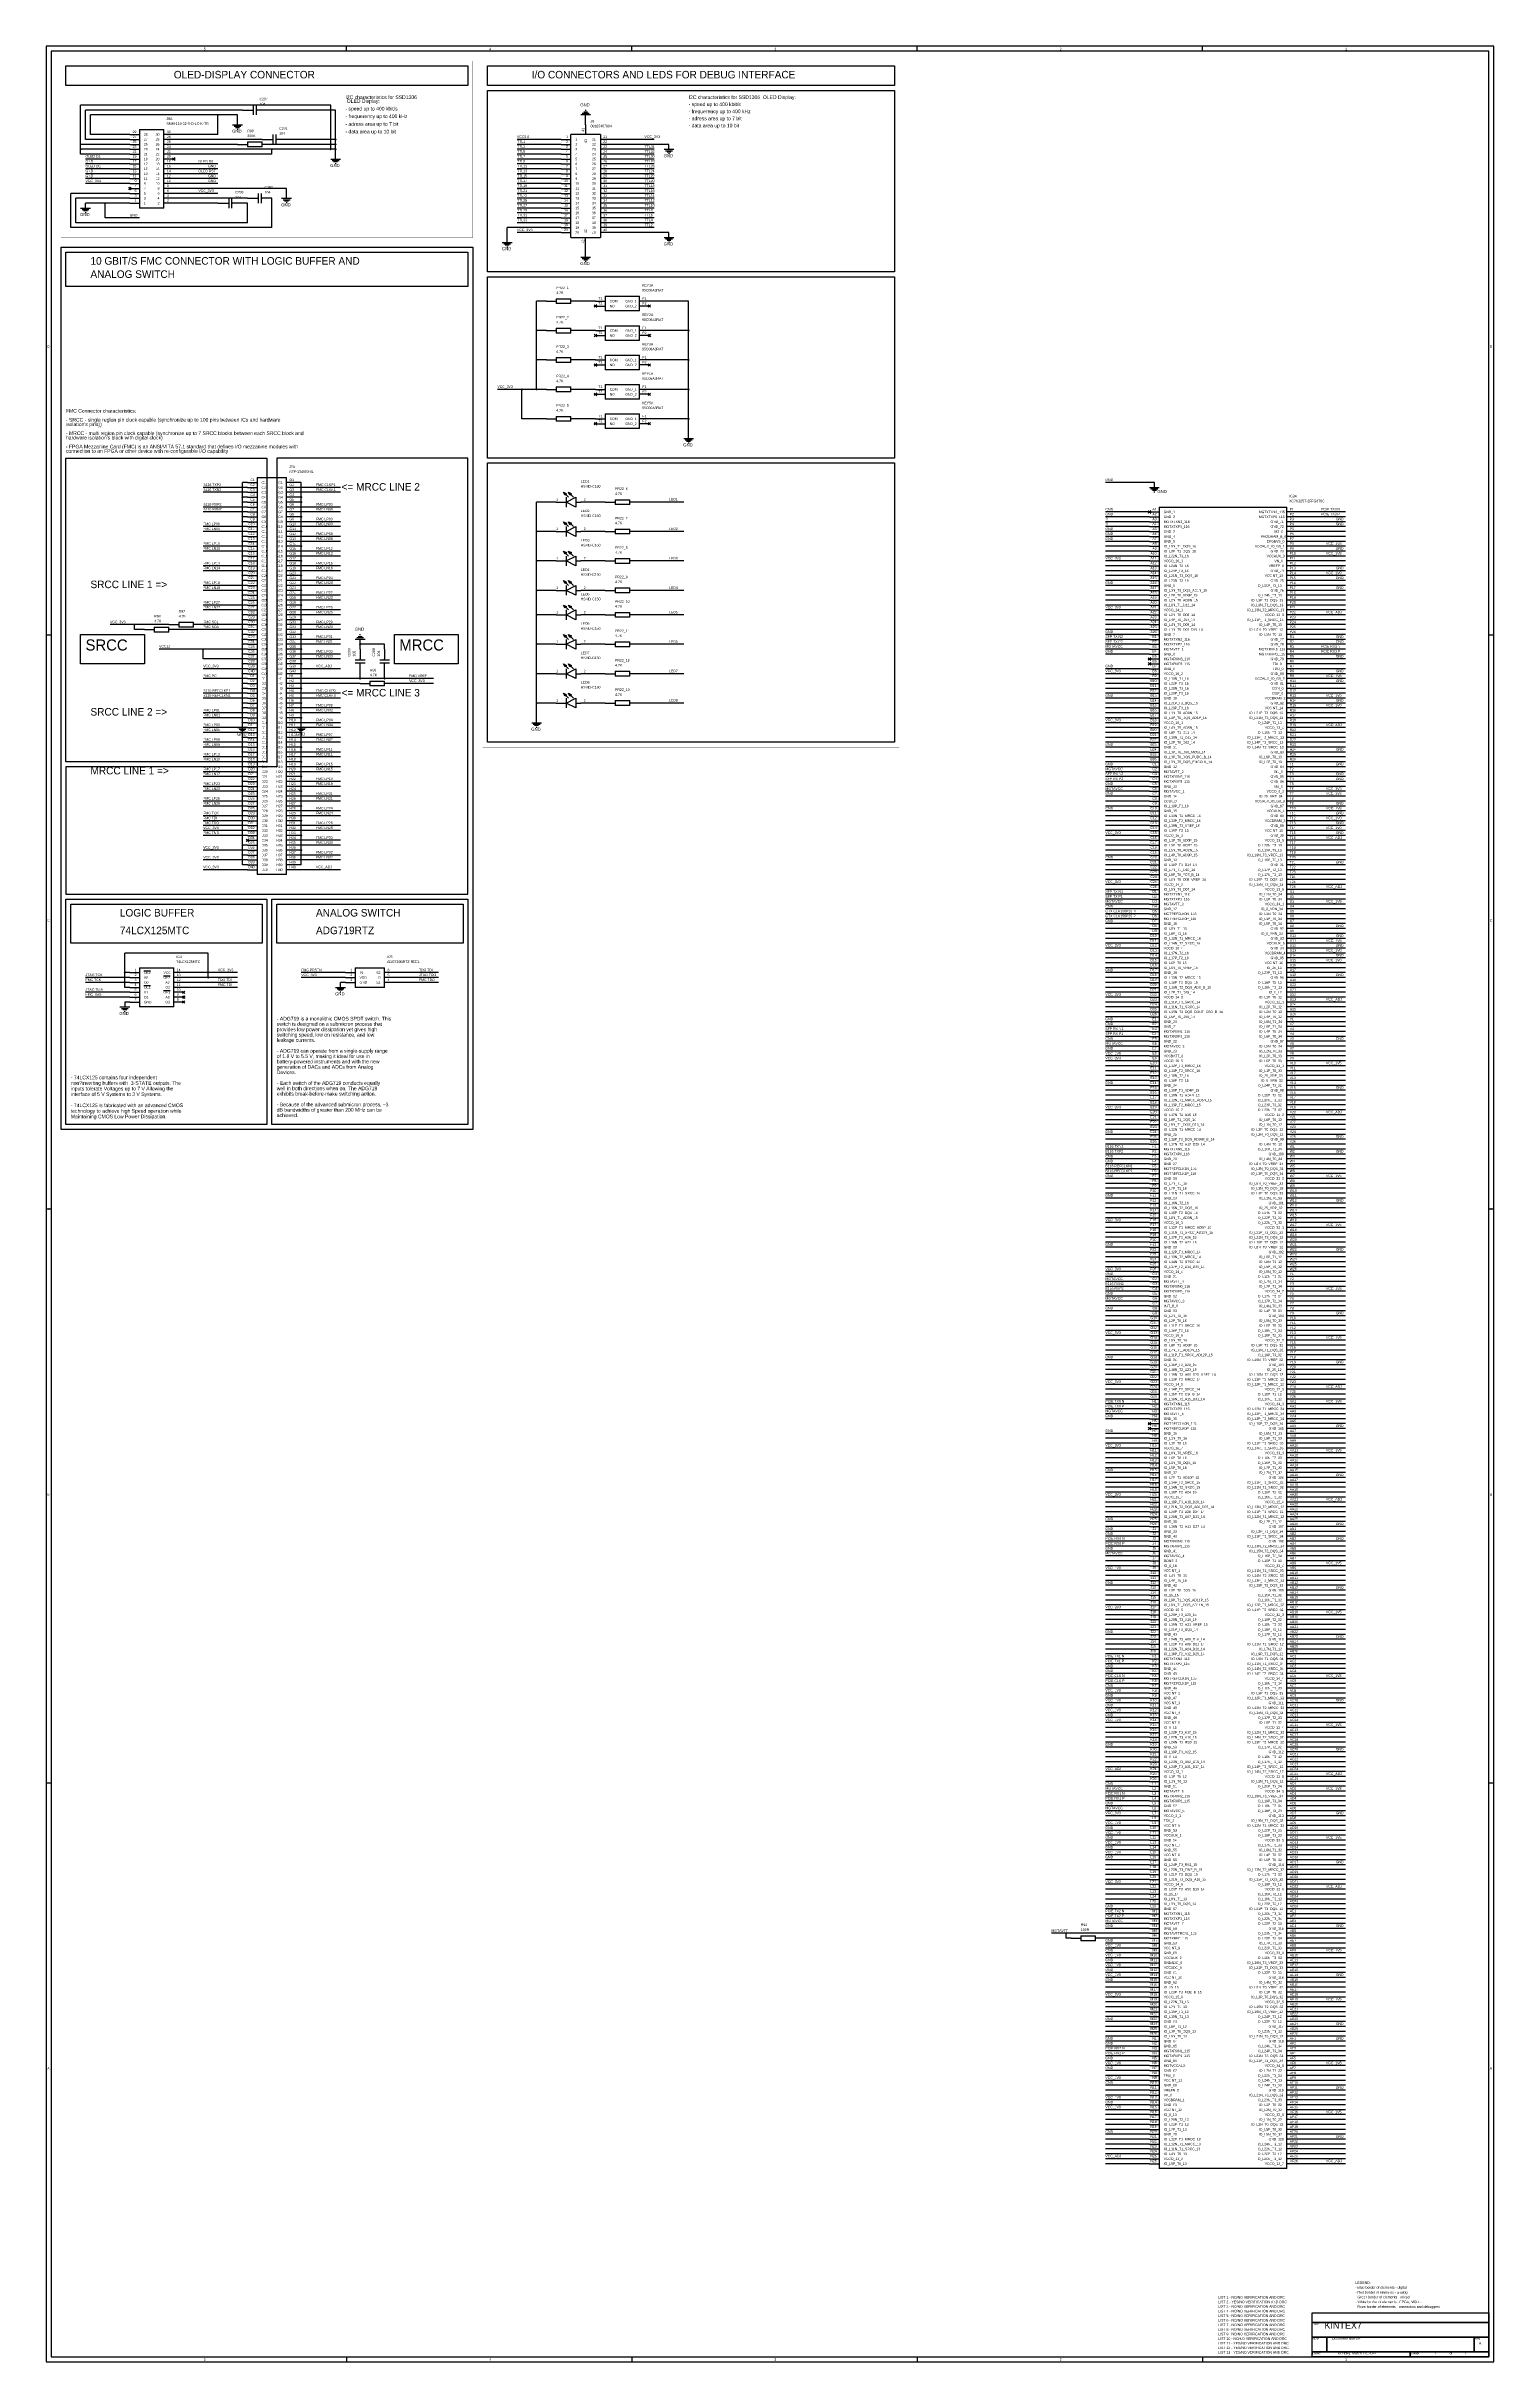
# Model space of a CAD drawing. Extents: x -3 to 747, y 3 to 1202.
import ezdxf

# ---------------------------------------------------------------- set-up
doc = ezdxf.new("R2010")
doc.units = 0

msp = doc.modelspace()

# ---------------------------------------------------------------- linework, layer by layer
at = {"layer": 'COMMENTS', "const_width": 0.06}
for points in [[(5.08, 1194.816), (218.44, 1194.816), (218.44, 1103.376), (5.08, 1103.376)], [(223.52, 1194.816), (439.42, 1194.816), (439.42, 839.216), (223.52, 839.216)]]:
    msp.add_lwpolyline(points, close=True, dxfattribs=at)
at = {"layer": 'COMMENTS'}
for points in [[(7.62, 1192.276), (215.9, 1192.276), (215.9, 1182.116), (7.62, 1182.116)], [(226.06, 1192.276), (436.88, 1192.276), (436.88, 1182.116), (226.06, 1182.116)], [(226.06, 1179.576), (436.88, 1179.576), (436.88, 1085.596), (226.06, 1085.596)], [(5.08, 1098.296), (218.44, 1098.296), (218.44, 641.096), (5.08, 641.096)], [(7.62, 1095.756), (215.9, 1095.756), (215.9, 1077.976), (7.62, 1077.976)], [(226.06, 1083.056), (436.88, 1083.056), (436.88, 989.076), (226.06, 989.076)], [(7.62, 933.196), (7.62, 989.076), (73.66, 989.076), (111.76, 989.076), (111.76, 831.596), (7.62, 831.596), (7.62, 930.656), (7.62, 930.656), (7.62, 933.196)], [(116.84, 986.536), (116.84, 829.056), (7.62, 829.056), (7.62, 763.016), (215.9, 763.016), (215.9, 989.076), (203.2, 989.076), (116.84, 989.076)], [(226.06, 986.536), (436.88, 986.536), (436.88, 841.756), (226.06, 841.756)], [(15.24, 897.636), (48.26, 897.636), (48.26, 882.396), (15.24, 882.396)], [(177.8, 897.636), (210.82, 897.636), (210.82, 882.396), (177.8, 882.396)], [(7.62, 760.476), (111.76, 760.476), (111.76, 643.636), (7.62, 643.636)], [(10.16, 757.936), (109.22, 757.936), (109.22, 737.616), (10.16, 737.616)], [(114.3, 760.476), (215.9, 760.476), (215.9, 643.636), (114.3, 643.636)], [(116.84, 757.936), (213.36, 757.936), (213.36, 737.616), (116.84, 737.616)]]:
    msp.add_lwpolyline(points, close=True, dxfattribs=at)
at = {"layer": 'PARTS'}
for p, q in [((99.06, 1169.416), (104.14, 1169.416)), ((111.76, 1169.416), (106.68, 1169.416)), ((40.64, 1156.716), (45.72, 1156.716)), ((40.64, 1154.176), (45.72, 1154.176)), ((63.5, 1156.716), (58.42, 1156.716)), ((63.5, 1154.176), (58.42, 1154.176)), ((109.22, 1154.176), (114.3, 1154.176)), ((121.92, 1154.176), (116.84, 1154.176)), ((264.16, 1154.176), (269.24, 1154.176)), ((276.86, 1161.796), (276.86, 1156.716)), ((289.56, 1154.176), (284.48, 1154.176)), ((40.64, 1151.636), (45.72, 1151.636)), ((40.64, 1149.096), (45.72, 1149.096)), ((40.64, 1146.556), (45.72, 1146.556)), ((40.64, 1144.016), (45.72, 1144.016)), ((40.64, 1141.476), (45.72, 1141.476)), ((63.5, 1151.636), (58.42, 1151.636)), ((63.5, 1149.096), (58.42, 1149.096)), ((63.5, 1146.556), (58.42, 1146.556)), ((63.5, 1144.016), (58.42, 1144.016)), ((63.5, 1141.476), (58.42, 1141.476)), ((64.135, 1144.651), (62.865, 1143.381)), ((62.865, 1144.651), (64.135, 1143.381)), ((96.52, 1151.636), (101.6, 1151.636)), ((114.3, 1151.636), (109.22, 1151.636)), ((264.16, 1151.636), (269.24, 1151.636)), ((264.16, 1149.096), (269.24, 1149.096)), ((264.16, 1146.556), (269.24, 1146.556)), ((264.16, 1144.016), (269.24, 1144.016)), ((264.16, 1141.476), (269.24, 1141.476)), ((289.56, 1151.636), (284.48, 1151.636)), ((289.56, 1149.096), (284.48, 1149.096)), ((289.56, 1146.556), (284.48, 1146.556)), ((289.56, 1144.016), (284.48, 1144.016)), ((289.56, 1141.476), (284.48, 1141.476)), ((40.005, 1129.411), (41.275, 1128.141)), ((41.275, 1129.411), (40.005, 1128.141)), ((40.64, 1138.936), (45.72, 1138.936)), ((40.64, 1136.396), (45.72, 1136.396)), ((40.64, 1133.856), (45.72, 1133.856)), ((40.64, 1131.316), (45.72, 1131.316)), ((40.64, 1128.776), (45.72, 1128.776)), ((63.5, 1138.936), (58.42, 1138.936)), ((63.5, 1136.396), (58.42, 1136.396)), ((63.5, 1133.856), (58.42, 1133.856)), ((63.5, 1131.316), (58.42, 1131.316)), ((63.5, 1128.776), (58.42, 1128.776)), ((264.16, 1138.936), (269.24, 1138.936)), ((264.16, 1136.396), (269.24, 1136.396)), ((264.16, 1133.856), (269.24, 1133.856)), ((264.16, 1131.316), (269.24, 1131.316)), ((264.16, 1128.776), (269.24, 1128.776)), ((289.56, 1138.936), (284.48, 1138.936)), ((289.56, 1136.396), (284.48, 1136.396)), ((289.56, 1133.856), (284.48, 1133.856)), ((289.56, 1131.316), (284.48, 1131.316)), ((289.56, 1128.776), (284.48, 1128.776)), ((40.64, 1126.236), (45.72, 1126.236)), ((40.64, 1123.696), (45.72, 1123.696)), ((40.64, 1121.156), (45.72, 1121.156)), ((63.5, 1126.236), (58.42, 1126.236)), ((63.5, 1123.696), (58.42, 1123.696)), ((63.5, 1121.156), (58.42, 1121.156)), ((86.36, 1121.156), (91.44, 1121.156)), ((99.06, 1121.156), (93.98, 1121.156)), ((101.6, 1123.696), (106.68, 1123.696)), ((114.3, 1123.696), (109.22, 1123.696)), ((264.16, 1126.236), (269.24, 1126.236)), ((264.16, 1123.696), (269.24, 1123.696)), ((264.16, 1121.156), (269.24, 1121.156)), ((264.16, 1118.616), (269.24, 1118.616)), ((264.16, 1116.076), (269.24, 1116.076)), ((289.56, 1126.236), (284.48, 1126.236)), ((289.56, 1123.696), (284.48, 1123.696)), ((289.56, 1121.156), (284.48, 1121.156)), ((289.56, 1118.616), (284.48, 1118.616)), ((289.56, 1116.076), (284.48, 1116.076)), ((264.16, 1113.536), (269.24, 1113.536)), ((264.16, 1110.996), (269.24, 1110.996)), ((264.16, 1108.456), (269.24, 1108.456)), ((264.16, 1105.916), (269.24, 1105.916)), ((289.56, 1113.536), (284.48, 1113.536)), ((289.56, 1110.996), (284.48, 1110.996)), ((289.56, 1108.456), (284.48, 1108.456)), ((289.56, 1105.916), (284.48, 1105.916)), ((276.86, 1098.296), (276.86, 1103.376)), ((256.54, 1070.356), (261.62, 1070.356)), ((274.32, 1070.356), (269.24, 1070.356)), ((281.305, 1068.451), (282.575, 1067.181)), ((282.575, 1068.451), (281.305, 1067.181)), ((281.94, 1070.356), (287.02, 1070.356)), ((309.88, 1070.356), (304.8, 1070.356)), ((310.515, 1068.451), (309.245, 1067.181)), ((309.245, 1068.451), (310.515, 1067.181)), ((281.94, 1067.816), (287.02, 1067.816)), ((309.88, 1067.816), (304.8, 1067.816)), ((256.54, 1055.116), (261.62, 1055.116)), ((274.32, 1055.116), (269.24, 1055.116)), ((281.305, 1053.211), (282.575, 1051.941)), ((282.575, 1053.211), (281.305, 1051.941)), ((281.94, 1055.116), (287.02, 1055.116)), ((281.94, 1052.576), (287.02, 1052.576)), ((309.88, 1055.116), (304.8, 1055.116)), ((309.88, 1052.576), (304.8, 1052.576)), ((310.515, 1053.211), (309.245, 1051.941)), ((309.245, 1053.211), (310.515, 1051.941)), ((256.54, 1039.876), (261.62, 1039.876)), ((274.32, 1039.876), (269.24, 1039.876)), ((281.305, 1037.971), (282.575, 1036.701)), ((282.575, 1037.971), (281.305, 1036.701)), ((281.94, 1039.876), (287.02, 1039.876)), ((281.94, 1037.336), (287.02, 1037.336)), ((309.88, 1039.876), (304.8, 1039.876)), ((309.88, 1037.336), (304.8, 1037.336)), ((310.515, 1037.971), (309.245, 1036.701)), ((309.245, 1037.971), (310.515, 1036.701)), ((256.54, 1024.636), (261.62, 1024.636)), ((274.32, 1024.636), (269.24, 1024.636)), ((281.305, 1022.731), (282.575, 1021.461)), ((282.575, 1022.731), (281.305, 1021.461)), ((281.94, 1024.636), (287.02, 1024.636)), ((281.94, 1022.096), (287.02, 1022.096)), ((309.88, 1024.636), (304.8, 1024.636)), ((309.88, 1022.096), (304.8, 1022.096)), ((310.515, 1022.731), (309.245, 1021.461)), ((309.245, 1022.731), (310.515, 1021.461)), ((256.54, 1009.396), (261.62, 1009.396)), ((274.32, 1009.396), (269.24, 1009.396)), ((281.94, 1009.396), (287.02, 1009.396)), ((309.88, 1009.396), (304.8, 1009.396)), ((281.305, 1007.491), (282.575, 1006.221)), ((282.575, 1007.491), (281.305, 1006.221)), ((281.94, 1006.856), (287.02, 1006.856)), ((309.88, 1006.856), (304.8, 1006.856)), ((310.515, 1007.491), (309.245, 1006.221)), ((309.245, 1007.491), (310.515, 1006.221)), ((101.6, 976.376), (106.68, 976.376)), ((101.6, 973.836), (106.68, 973.836)), ((127, 976.376), (121.92, 976.376)), ((127, 973.836), (121.92, 973.836)), ((101.6, 971.296), (106.68, 971.296)), ((101.6, 968.756), (106.68, 968.756)), ((101.6, 966.216), (106.68, 966.216)), ((101.6, 963.676), (106.68, 963.676)), ((101.6, 961.136), (106.68, 961.136)), ((127, 971.296), (121.92, 971.296)), ((127, 968.756), (121.92, 968.756)), ((127, 966.216), (121.92, 966.216)), ((127, 963.676), (121.92, 963.676)), ((127, 961.136), (121.92, 961.136)), ((261.62, 966.216), (264.16, 966.216)), ((276.86, 966.216), (274.32, 966.216)), ((287.02, 966.216), (292.1, 966.216)), ((304.8, 966.216), (299.72, 966.216)), ((568.325, 961.771), (569.595, 960.501)), ((569.595, 961.771), (568.325, 960.501)), ((568.96, 961.136), (574.04, 961.136)), ((645.16, 961.136), (640.08, 961.136)), ((101.6, 958.596), (106.68, 958.596)), ((101.6, 956.056), (106.68, 956.056)), ((101.6, 953.516), (106.68, 953.516)), ((101.6, 950.976), (106.68, 950.976)), ((101.6, 948.436), (106.68, 948.436)), ((127, 958.596), (121.92, 958.596)), ((127, 956.056), (121.92, 956.056)), ((127, 953.516), (121.92, 953.516)), ((127, 950.976), (121.92, 950.976)), ((127, 948.436), (121.92, 948.436)), ((261.62, 950.976), (264.16, 950.976)), ((276.86, 950.976), (274.32, 950.976)), ((287.02, 950.976), (292.1, 950.976)), ((304.8, 950.976), (299.72, 950.976)), ((568.96, 958.596), (574.04, 958.596)), ((568.96, 956.056), (574.04, 956.056)), ((568.96, 953.516), (574.04, 953.516)), ((568.96, 950.976), (574.04, 950.976)), ((568.96, 948.436), (574.04, 948.436)), ((645.16, 958.596), (640.08, 958.596)), ((645.16, 956.056), (640.08, 956.056)), ((645.16, 953.516), (640.08, 953.516)), ((645.16, 950.976), (640.08, 950.976)), ((645.16, 948.436), (640.08, 948.436)), ((101.6, 945.896), (106.68, 945.896)), ((101.6, 943.356), (106.68, 943.356)), ((101.6, 940.816), (106.68, 940.816)), ((101.6, 938.276), (106.68, 938.276)), ((127, 945.896), (121.92, 945.896)), ((127, 943.356), (121.92, 943.356)), ((127, 940.816), (121.92, 940.816)), ((127, 938.276), (121.92, 938.276)), ((568.96, 945.896), (574.04, 945.896)), ((568.96, 943.356), (574.04, 943.356)), ((568.96, 940.816), (574.04, 940.816)), ((568.96, 938.276), (574.04, 938.276)), ((645.16, 945.896), (640.08, 945.896)), ((645.16, 943.356), (640.08, 943.356)), ((645.16, 940.816), (640.08, 940.816)), ((645.16, 938.276), (640.08, 938.276)), ((101.6, 935.736), (106.68, 935.736)), ((101.6, 933.196), (106.68, 933.196)), ((101.6, 930.656), (106.68, 930.656)), ((101.6, 928.116), (106.68, 928.116)), ((101.6, 925.576), (106.68, 925.576)), ((127, 935.736), (121.92, 935.736)), ((127, 933.196), (121.92, 933.196)), ((127, 930.656), (121.92, 930.656)), ((127, 928.116), (121.92, 928.116)), ((127, 925.576), (121.92, 925.576)), ((261.62, 935.736), (264.16, 935.736)), ((276.86, 935.736), (274.32, 935.736)), ((287.02, 935.736), (292.1, 935.736)), ((304.8, 935.736), (299.72, 935.736)), ((568.96, 935.736), (574.04, 935.736)), ((568.96, 933.196), (574.04, 933.196)), ((568.96, 930.656), (574.04, 930.656)), ((568.96, 928.116), (574.04, 928.116)), ((568.96, 925.576), (574.04, 925.576)), ((645.16, 935.736), (640.08, 935.736)), ((645.16, 933.196), (640.08, 933.196)), ((645.16, 930.656), (640.08, 930.656)), ((645.16, 928.116), (640.08, 928.116)), ((645.16, 925.576), (640.08, 925.576)), ((101.6, 923.036), (106.68, 923.036)), ((101.6, 920.496), (106.68, 920.496)), ((101.6, 917.956), (106.68, 917.956)), ((101.6, 915.416), (106.68, 915.416)), ((101.6, 912.876), (106.68, 912.876)), ((127, 923.036), (121.92, 923.036)), ((127, 920.496), (121.92, 920.496)), ((127, 917.956), (121.92, 917.956)), ((127, 915.416), (121.92, 915.416)), ((127, 912.876), (121.92, 912.876)), ((261.62, 920.496), (264.16, 920.496)), ((276.86, 920.496), (274.32, 920.496)), ((287.02, 920.496), (292.1, 920.496)), ((304.8, 920.496), (299.72, 920.496)), ((568.96, 923.036), (574.04, 923.036)), ((568.96, 920.496), (574.04, 920.496)), ((568.96, 917.956), (574.04, 917.956)), ((568.96, 915.416), (574.04, 915.416)), ((568.96, 912.876), (574.04, 912.876)), ((645.16, 923.036), (640.08, 923.036)), ((645.16, 920.496), (640.08, 920.496)), ((645.16, 917.956), (640.08, 917.956)), ((645.16, 915.416), (640.08, 915.416)), ((645.16, 912.876), (640.08, 912.876)), ((48.26, 900.176), (53.34, 900.176)), ((60.96, 902.716), (66.04, 902.716)), ((66.04, 900.176), (60.96, 900.176)), ((78.74, 902.716), (73.66, 902.716)), ((101.6, 910.336), (106.68, 910.336)), ((101.6, 907.796), (106.68, 907.796)), ((101.6, 905.256), (106.68, 905.256)), ((101.6, 902.716), (106.68, 902.716)), ((101.6, 900.176), (106.68, 900.176)), ((127, 910.336), (121.92, 910.336)), ((127, 907.796), (121.92, 907.796)), ((127, 905.256), (121.92, 905.256)), ((127, 902.716), (121.92, 902.716)), ((127, 900.176), (121.92, 900.176)), ((261.62, 907.796), (264.16, 907.796)), ((276.86, 907.796), (274.32, 907.796)), ((287.02, 907.796), (292.1, 907.796)), ((304.8, 907.796), (299.72, 907.796)), ((568.96, 910.336), (574.04, 910.336)), ((568.96, 907.796), (574.04, 907.796)), ((568.96, 905.256), (574.04, 905.256)), ((568.96, 902.716), (574.04, 902.716)), ((568.96, 900.176), (574.04, 900.176)), ((645.16, 910.336), (640.08, 910.336)), ((645.16, 907.796), (640.08, 907.796)), ((645.16, 905.256), (640.08, 905.256)), ((645.16, 902.716), (640.08, 902.716)), ((645.16, 900.176), (640.08, 900.176)), ((101.6, 897.636), (106.68, 897.636)), ((101.6, 895.096), (106.68, 895.096)), ((101.6, 892.556), (106.68, 892.556)), ((101.6, 890.016), (106.68, 890.016)), ((127, 897.636), (121.92, 897.636)), ((127, 895.096), (121.92, 895.096)), ((127, 892.556), (121.92, 892.556)), ((127, 890.016), (121.92, 890.016)), ((160.02, 890.016), (160.02, 884.936)), ((172.72, 890.016), (172.72, 884.936)), ((261.62, 892.556), (264.16, 892.556)), ((276.86, 892.556), (274.32, 892.556)), ((287.02, 892.556), (292.1, 892.556)), ((304.8, 892.556), (299.72, 892.556)), ((568.96, 897.636), (574.04, 897.636)), ((568.96, 895.096), (574.04, 895.096)), ((568.96, 892.556), (574.04, 892.556)), ((568.96, 890.016), (574.04, 890.016)), ((645.16, 897.636), (640.08, 897.636)), ((645.16, 895.096), (640.08, 895.096)), ((645.16, 892.556), (640.08, 892.556)), ((645.16, 890.016), (640.08, 890.016)), ((101.6, 887.476), (106.68, 887.476)), ((101.6, 884.936), (106.68, 884.936)), ((101.6, 882.396), (106.68, 882.396)), ((101.6, 879.856), (106.68, 879.856)), ((101.6, 877.316), (106.68, 877.316)), ((127, 887.476), (121.92, 887.476)), ((127, 884.936), (121.92, 884.936)), ((127, 882.396), (121.92, 882.396)), ((127, 879.856), (121.92, 879.856)), ((127, 877.316), (121.92, 877.316)), ((160.02, 877.316), (160.02, 882.396)), ((172.72, 877.316), (172.72, 882.396)), ((261.62, 877.316), (264.16, 877.316)), ((276.86, 877.316), (274.32, 877.316)), ((287.02, 877.316), (292.1, 877.316)), ((304.8, 877.316), (299.72, 877.316)), ((568.325, 885.571), (569.595, 884.301)), ((569.595, 885.571), (568.325, 884.301)), ((568.325, 883.031), (569.595, 881.761)), ((569.595, 883.031), (568.325, 881.761)), ((568.96, 887.476), (574.04, 887.476)), ((568.96, 884.936), (574.04, 884.936)), ((568.96, 882.396), (574.04, 882.396)), ((568.96, 879.856), (574.04, 879.856)), ((568.96, 877.316), (574.04, 877.316)), ((645.16, 887.476), (640.08, 887.476)), ((645.16, 884.936), (640.08, 884.936)), ((645.16, 882.396), (640.08, 882.396)), ((645.16, 879.856), (640.08, 879.856)), ((645.16, 877.316), (640.08, 877.316)), ((101.6, 874.776), (106.68, 874.776)), ((101.6, 872.236), (106.68, 872.236)), ((101.6, 869.696), (106.68, 869.696)), ((101.6, 867.156), (106.68, 867.156)), ((101.6, 864.616), (106.68, 864.616)), ((127, 874.776), (121.92, 874.776)), ((127, 872.236), (121.92, 872.236)), ((127, 869.696), (121.92, 869.696)), ((127, 867.156), (121.92, 867.156)), ((127, 864.616), (121.92, 864.616)), ((160.02, 872.236), (165.1, 872.236)), ((177.8, 872.236), (172.72, 872.236)), ((568.96, 874.776), (574.04, 874.776)), ((568.96, 872.236), (574.04, 872.236)), ((568.96, 869.696), (574.04, 869.696)), ((568.96, 867.156), (574.04, 867.156)), ((568.96, 864.616), (574.04, 864.616)), ((645.16, 874.776), (640.08, 874.776)), ((645.16, 872.236), (640.08, 872.236)), ((645.16, 869.696), (640.08, 869.696)), ((645.16, 867.156), (640.08, 867.156)), ((645.16, 864.616), (640.08, 864.616)), ((101.6, 862.076), (106.68, 862.076)), ((101.6, 859.536), (106.68, 859.536)), ((101.6, 856.996), (106.68, 856.996)), ((101.6, 854.456), (106.68, 854.456)), ((127, 862.076), (121.92, 862.076)), ((127, 859.536), (121.92, 859.536)), ((127, 856.996), (121.92, 856.996)), ((127, 854.456), (121.92, 854.456)), ((261.62, 862.076), (264.16, 862.076)), ((276.86, 862.076), (274.32, 862.076)), ((287.02, 862.076), (292.1, 862.076)), ((304.8, 862.076), (299.72, 862.076)), ((568.96, 862.076), (574.04, 862.076)), ((568.96, 859.536), (574.04, 859.536)), ((568.96, 856.996), (574.04, 856.996)), ((568.96, 854.456), (574.04, 854.456)), ((645.16, 862.076), (640.08, 862.076)), ((645.16, 859.536), (640.08, 859.536)), ((645.16, 856.996), (640.08, 856.996)), ((645.16, 854.456), (640.08, 854.456)), ((101.6, 851.916), (106.68, 851.916)), ((101.6, 849.376), (106.68, 849.376)), ((101.6, 846.836), (106.68, 846.836)), ((101.6, 844.296), (106.68, 844.296)), ((101.6, 841.756), (106.68, 841.756)), ((127, 851.916), (121.92, 851.916)), ((127, 849.376), (121.92, 849.376)), ((127, 846.836), (121.92, 846.836)), ((127, 844.296), (121.92, 844.296)), ((127, 841.756), (121.92, 841.756)), ((568.96, 851.916), (574.04, 851.916)), ((568.96, 849.376), (574.04, 849.376)), ((568.96, 846.836), (574.04, 846.836)), ((568.96, 844.296), (574.04, 844.296)), ((568.96, 841.756), (574.04, 841.756)), ((645.16, 851.916), (640.08, 851.916)), ((645.16, 849.376), (640.08, 849.376)), ((645.16, 846.836), (640.08, 846.836)), ((645.16, 844.296), (640.08, 844.296)), ((645.16, 841.756), (640.08, 841.756)), ((101.6, 839.216), (106.68, 839.216)), ((101.6, 836.676), (106.68, 836.676)), ((101.6, 834.136), (106.68, 834.136)), ((101.6, 831.596), (106.68, 831.596)), ((101.6, 829.056), (106.68, 829.056)), ((127, 839.216), (121.92, 839.216)), ((127, 836.676), (121.92, 836.676)), ((127, 834.136), (121.92, 834.136)), ((127, 831.596), (121.92, 831.596)), ((127, 829.056), (121.92, 829.056)), ((568.96, 839.216), (574.04, 839.216)), ((568.96, 836.676), (574.04, 836.676)), ((568.96, 834.136), (574.04, 834.136)), ((568.96, 831.596), (574.04, 831.596)), ((568.96, 829.056), (574.04, 829.056)), ((645.16, 839.216), (640.08, 839.216)), ((645.16, 836.676), (640.08, 836.676)), ((645.16, 834.136), (640.08, 834.136)), ((645.16, 831.596), (640.08, 831.596)), ((645.16, 829.056), (640.08, 829.056)), ((101.6, 826.516), (106.68, 826.516)), ((101.6, 823.976), (106.68, 823.976)), ((101.6, 821.436), (106.68, 821.436)), ((101.6, 818.896), (106.68, 818.896)), ((101.6, 816.356), (106.68, 816.356)), ((127, 826.516), (121.92, 826.516)), ((127, 823.976), (121.92, 823.976)), ((127, 821.436), (121.92, 821.436)), ((127, 818.896), (121.92, 818.896)), ((127, 816.356), (121.92, 816.356)), ((568.96, 826.516), (574.04, 826.516)), ((568.96, 823.976), (574.04, 823.976)), ((568.96, 821.436), (574.04, 821.436)), ((568.96, 818.896), (574.04, 818.896)), ((568.96, 816.356), (574.04, 816.356)), ((645.16, 826.516), (640.08, 826.516)), ((645.16, 823.976), (640.08, 823.976)), ((645.16, 821.436), (640.08, 821.436)), ((645.16, 818.896), (640.08, 818.896)), ((645.16, 816.356), (640.08, 816.356)), ((101.6, 813.816), (106.68, 813.816)), ((101.6, 811.276), (106.68, 811.276)), ((101.6, 808.736), (106.68, 808.736)), ((101.6, 806.196), (106.68, 806.196)), ((127, 813.816), (121.92, 813.816)), ((127, 811.276), (121.92, 811.276)), ((127, 808.736), (121.92, 808.736)), ((127, 806.196), (121.92, 806.196)), ((568.96, 813.816), (574.04, 813.816)), ((568.96, 811.276), (574.04, 811.276)), ((568.96, 808.736), (574.04, 808.736)), ((568.96, 806.196), (574.04, 806.196)), ((645.16, 813.816), (640.08, 813.816)), ((645.16, 811.276), (640.08, 811.276)), ((645.16, 808.736), (640.08, 808.736)), ((645.16, 806.196), (640.08, 806.196)), ((101.6, 803.656), (106.68, 803.656)), ((101.6, 801.116), (106.68, 801.116)), ((101.6, 798.576), (106.68, 798.576)), ((101.6, 796.036), (106.68, 796.036)), ((101.6, 793.496), (106.68, 793.496)), ((127, 803.656), (121.92, 803.656)), ((127, 801.116), (121.92, 801.116)), ((127, 798.576), (121.92, 798.576)), ((127, 796.036), (121.92, 796.036)), ((127, 793.496), (121.92, 793.496)), ((568.96, 803.656), (574.04, 803.656)), ((568.96, 801.116), (574.04, 801.116)), ((568.96, 798.576), (574.04, 798.576)), ((568.96, 796.036), (574.04, 796.036)), ((568.96, 793.496), (574.04, 793.496)), ((645.16, 803.656), (640.08, 803.656)), ((645.16, 801.116), (640.08, 801.116)), ((645.16, 798.576), (640.08, 798.576)), ((645.16, 796.036), (640.08, 796.036)), ((645.16, 793.496), (640.08, 793.496)), ((100.965, 791.591), (102.235, 790.321)), ((102.235, 791.591), (100.965, 790.321)), ((101.6, 790.956), (106.68, 790.956)), ((101.6, 788.416), (106.68, 788.416)), ((101.6, 785.876), (106.68, 785.876)), ((101.6, 783.336), (106.68, 783.336)), ((101.6, 780.796), (106.68, 780.796)), ((127, 790.956), (121.92, 790.956)), ((127, 788.416), (121.92, 788.416)), ((127, 785.876), (121.92, 785.876)), ((127, 783.336), (121.92, 783.336)), ((127, 780.796), (121.92, 780.796)), ((568.96, 790.956), (574.04, 790.956)), ((568.96, 788.416), (574.04, 788.416)), ((568.96, 785.876), (574.04, 785.876)), ((568.96, 783.336), (574.04, 783.336)), ((568.96, 780.796), (574.04, 780.796)), ((645.16, 790.956), (640.08, 790.956)), ((645.16, 788.416), (640.08, 788.416)), ((645.16, 785.876), (640.08, 785.876)), ((645.16, 783.336), (640.08, 783.336)), ((645.16, 780.796), (640.08, 780.796)), ((101.6, 778.256), (106.68, 778.256)), ((101.6, 775.716), (106.68, 775.716)), ((127, 778.256), (121.92, 778.256)), ((127, 775.716), (121.92, 775.716)), ((568.96, 778.256), (574.04, 778.256)), ((568.96, 775.716), (574.04, 775.716)), ((568.96, 773.176), (574.04, 773.176)), ((568.96, 770.636), (574.04, 770.636)), ((568.96, 768.096), (574.04, 768.096)), ((645.16, 778.256), (640.08, 778.256)), ((645.16, 775.716), (640.08, 775.716)), ((645.16, 773.176), (640.08, 773.176)), ((645.16, 770.636), (640.08, 770.636)), ((645.16, 768.096), (640.08, 768.096)), ((568.96, 765.556), (574.04, 765.556)), ((568.96, 763.016), (574.04, 763.016)), ((568.96, 760.476), (574.04, 760.476)), ((568.96, 757.936), (574.04, 757.936)), ((645.16, 765.556), (640.08, 765.556)), ((645.16, 763.016), (640.08, 763.016)), ((645.16, 760.476), (640.08, 760.476)), ((645.16, 757.936), (640.08, 757.936)), ((568.96, 755.396), (574.04, 755.396)), ((568.96, 752.856), (574.04, 752.856)), ((568.96, 750.316), (574.04, 750.316)), ((568.96, 747.776), (574.04, 747.776)), ((568.96, 745.236), (574.04, 745.236)), ((645.16, 755.396), (640.08, 755.396)), ((645.16, 752.856), (640.08, 752.856)), ((645.16, 750.316), (640.08, 750.316)), ((645.16, 747.776), (640.08, 747.776)), ((645.16, 745.236), (640.08, 745.236)), ((568.96, 742.696), (574.04, 742.696)), ((568.96, 740.156), (574.04, 740.156)), ((568.96, 737.616), (574.04, 737.616)), ((568.96, 735.076), (574.04, 735.076)), ((568.96, 732.536), (574.04, 732.536)), ((645.16, 742.696), (640.08, 742.696)), ((645.16, 740.156), (640.08, 740.156)), ((645.16, 737.616), (640.08, 737.616)), ((645.16, 735.076), (640.08, 735.076)), ((645.16, 732.536), (640.08, 732.536)), ((40.64, 722.376), (45.72, 722.376)), ((68.58, 722.376), (63.5, 722.376)), ((152.4, 722.376), (157.48, 722.376)), ((177.8, 722.376), (172.72, 722.376)), ((568.96, 729.996), (574.04, 729.996)), ((568.96, 727.456), (574.04, 727.456)), ((568.96, 724.916), (574.04, 724.916)), ((568.96, 722.376), (574.04, 722.376)), ((645.16, 729.996), (640.08, 729.996)), ((645.16, 727.456), (640.08, 727.456)), ((645.16, 724.916), (640.08, 724.916)), ((645.16, 722.376), (640.08, 722.376)), ((40.64, 719.836), (45.72, 719.836)), ((40.64, 717.296), (45.72, 717.296)), ((40.64, 714.756), (45.72, 714.756)), ((40.64, 712.216), (45.72, 712.216)), ((40.64, 709.676), (45.72, 709.676)), ((68.58, 719.836), (63.5, 719.836)), ((68.58, 717.296), (63.5, 717.296)), ((68.58, 714.756), (63.5, 714.756)), ((68.58, 712.216), (63.5, 712.216)), ((68.58, 709.676), (63.5, 709.676)), ((69.215, 712.851), (67.945, 711.581)), ((67.945, 712.851), (69.215, 711.581)), ((69.215, 710.311), (67.945, 709.041)), ((67.945, 710.311), (69.215, 709.041)), ((152.4, 719.836), (157.48, 719.836)), ((152.4, 717.296), (157.48, 717.296)), ((177.8, 719.836), (172.72, 719.836)), ((177.8, 717.296), (172.72, 717.296)), ((568.96, 719.836), (574.04, 719.836)), ((568.96, 717.296), (574.04, 717.296)), ((568.96, 714.756), (574.04, 714.756)), ((568.96, 712.216), (574.04, 712.216)), ((568.96, 709.676), (574.04, 709.676)), ((645.16, 719.836), (640.08, 719.836)), ((645.16, 717.296), (640.08, 717.296)), ((645.16, 714.756), (640.08, 714.756)), ((645.16, 712.216), (640.08, 712.216)), ((645.16, 709.676), (640.08, 709.676)), ((40.64, 707.136), (45.72, 707.136)), ((68.58, 707.136), (63.5, 707.136)), ((69.215, 707.771), (67.945, 706.501)), ((67.945, 707.771), (69.215, 706.501)), ((568.96, 707.136), (574.04, 707.136)), ((568.96, 704.596), (574.04, 704.596)), ((568.96, 702.056), (574.04, 702.056)), ((568.96, 699.516), (574.04, 699.516)), ((568.96, 696.976), (574.04, 696.976)), ((645.16, 707.136), (640.08, 707.136)), ((645.16, 704.596), (640.08, 704.596)), ((645.16, 702.056), (640.08, 702.056)), ((645.16, 699.516), (640.08, 699.516)), ((645.16, 696.976), (640.08, 696.976)), ((568.96, 694.436), (574.04, 694.436)), ((568.96, 691.896), (574.04, 691.896)), ((568.96, 689.356), (574.04, 689.356)), ((568.96, 686.816), (574.04, 686.816)), ((568.96, 684.276), (574.04, 684.276)), ((645.16, 694.436), (640.08, 694.436)), ((645.16, 691.896), (640.08, 691.896)), ((645.16, 689.356), (640.08, 689.356)), ((645.16, 686.816), (640.08, 686.816)), ((645.16, 684.276), (640.08, 684.276)), ((568.96, 681.736), (574.04, 681.736)), ((568.96, 679.196), (574.04, 679.196)), ((568.96, 676.656), (574.04, 676.656)), ((568.96, 674.116), (574.04, 674.116)), ((645.16, 681.736), (640.08, 681.736)), ((645.16, 679.196), (640.08, 679.196)), ((645.16, 676.656), (640.08, 676.656)), ((645.16, 674.116), (640.08, 674.116)), ((568.96, 671.576), (574.04, 671.576)), ((568.96, 669.036), (574.04, 669.036)), ((568.96, 666.496), (574.04, 666.496)), ((568.96, 663.956), (574.04, 663.956)), ((568.96, 661.416), (574.04, 661.416)), ((645.16, 671.576), (640.08, 671.576)), ((645.16, 669.036), (640.08, 669.036)), ((645.16, 666.496), (640.08, 666.496)), ((645.16, 663.956), (640.08, 663.956)), ((645.16, 661.416), (640.08, 661.416)), ((568.96, 658.876), (574.04, 658.876)), ((568.96, 656.336), (574.04, 656.336)), ((568.96, 653.796), (574.04, 653.796)), ((568.96, 651.256), (574.04, 651.256)), ((568.96, 648.716), (574.04, 648.716)), ((645.16, 658.876), (640.08, 658.876)), ((645.16, 656.336), (640.08, 656.336)), ((645.16, 653.796), (640.08, 653.796)), ((645.16, 651.256), (640.08, 651.256)), ((645.16, 648.716), (640.08, 648.716)), ((568.96, 646.176), (574.04, 646.176)), ((568.96, 643.636), (574.04, 643.636)), ((568.96, 641.096), (574.04, 641.096)), ((568.96, 638.556), (574.04, 638.556)), ((568.96, 636.016), (574.04, 636.016)), ((645.16, 646.176), (640.08, 646.176)), ((645.16, 643.636), (640.08, 643.636)), ((645.16, 641.096), (640.08, 641.096)), ((645.16, 638.556), (640.08, 638.556)), ((645.16, 636.016), (640.08, 636.016)), ((568.96, 633.476), (574.04, 633.476)), ((568.96, 630.936), (574.04, 630.936)), ((568.96, 628.396), (574.04, 628.396)), ((568.96, 625.856), (574.04, 625.856)), ((645.16, 633.476), (640.08, 633.476)), ((645.16, 630.936), (640.08, 630.936)), ((645.16, 628.396), (640.08, 628.396)), ((645.16, 625.856), (640.08, 625.856)), ((568.96, 623.316), (574.04, 623.316)), ((568.96, 620.776), (574.04, 620.776)), ((568.96, 618.236), (574.04, 618.236)), ((568.96, 615.696), (574.04, 615.696)), ((568.96, 613.156), (574.04, 613.156)), ((645.16, 623.316), (640.08, 623.316)), ((645.16, 620.776), (640.08, 620.776)), ((645.16, 618.236), (640.08, 618.236)), ((645.16, 615.696), (640.08, 615.696)), ((645.16, 613.156), (640.08, 613.156)), ((568.96, 610.616), (574.04, 610.616)), ((568.96, 608.076), (574.04, 608.076)), ((568.96, 605.536), (574.04, 605.536)), ((568.96, 602.996), (574.04, 602.996)), ((568.96, 600.456), (574.04, 600.456)), ((645.16, 610.616), (640.08, 610.616)), ((645.16, 608.076), (640.08, 608.076)), ((645.16, 605.536), (640.08, 605.536)), ((645.16, 602.996), (640.08, 602.996)), ((645.16, 600.456), (640.08, 600.456)), ((568.96, 597.916), (574.04, 597.916)), ((568.96, 595.376), (574.04, 595.376)), ((568.96, 592.836), (574.04, 592.836)), ((568.96, 590.296), (574.04, 590.296)), ((645.16, 597.916), (640.08, 597.916)), ((645.16, 595.376), (640.08, 595.376)), ((645.16, 592.836), (640.08, 592.836)), ((645.16, 590.296), (640.08, 590.296)), ((568.96, 587.756), (574.04, 587.756)), ((568.96, 585.216), (574.04, 585.216)), ((568.96, 582.676), (574.04, 582.676)), ((568.96, 580.136), (574.04, 580.136)), ((568.96, 577.596), (574.04, 577.596)), ((645.16, 587.756), (640.08, 587.756)), ((645.16, 585.216), (640.08, 585.216)), ((645.16, 582.676), (640.08, 582.676)), ((645.16, 580.136), (640.08, 580.136)), ((645.16, 577.596), (640.08, 577.596)), ((568.96, 575.056), (574.04, 575.056)), ((568.96, 572.516), (574.04, 572.516)), ((568.96, 569.976), (574.04, 569.976)), ((568.96, 567.436), (574.04, 567.436)), ((568.96, 564.896), (574.04, 564.896)), ((645.16, 575.056), (640.08, 575.056)), ((645.16, 572.516), (640.08, 572.516)), ((645.16, 569.976), (640.08, 569.976)), ((645.16, 567.436), (640.08, 567.436)), ((645.16, 564.896), (640.08, 564.896)), ((568.96, 562.356), (574.04, 562.356)), ((568.96, 559.816), (574.04, 559.816)), ((568.96, 557.276), (574.04, 557.276)), ((568.96, 554.736), (574.04, 554.736)), ((568.96, 552.196), (574.04, 552.196)), ((645.16, 562.356), (640.08, 562.356)), ((645.16, 559.816), (640.08, 559.816)), ((645.16, 557.276), (640.08, 557.276)), ((645.16, 554.736), (640.08, 554.736)), ((645.16, 552.196), (640.08, 552.196)), ((568.96, 549.656), (574.04, 549.656)), ((568.96, 547.116), (574.04, 547.116)), ((568.96, 544.576), (574.04, 544.576)), ((568.96, 542.036), (574.04, 542.036)), ((645.16, 549.656), (640.08, 549.656)), ((645.16, 547.116), (640.08, 547.116)), ((645.16, 544.576), (640.08, 544.576)), ((645.16, 542.036), (640.08, 542.036)), ((568.96, 539.496), (574.04, 539.496)), ((568.96, 536.956), (574.04, 536.956)), ((568.96, 534.416), (574.04, 534.416)), ((568.96, 531.876), (574.04, 531.876)), ((568.96, 529.336), (574.04, 529.336)), ((645.16, 539.496), (640.08, 539.496)), ((645.16, 536.956), (640.08, 536.956)), ((645.16, 534.416), (640.08, 534.416)), ((645.16, 531.876), (640.08, 531.876)), ((645.16, 529.336), (640.08, 529.336)), ((568.96, 526.796), (574.04, 526.796)), ((568.96, 524.256), (574.04, 524.256)), ((568.96, 521.716), (574.04, 521.716)), ((568.96, 519.176), (574.04, 519.176)), ((568.96, 516.636), (574.04, 516.636)), ((645.16, 526.796), (640.08, 526.796)), ((645.16, 524.256), (640.08, 524.256)), ((645.16, 521.716), (640.08, 521.716)), ((645.16, 519.176), (640.08, 519.176)), ((645.16, 516.636), (640.08, 516.636)), ((568.96, 514.096), (574.04, 514.096)), ((568.96, 511.556), (574.04, 511.556)), ((568.96, 509.016), (574.04, 509.016)), ((568.96, 506.476), (574.04, 506.476)), ((645.16, 514.096), (640.08, 514.096)), ((645.16, 511.556), (640.08, 511.556)), ((645.16, 509.016), (640.08, 509.016)), ((645.16, 506.476), (640.08, 506.476)), ((568.96, 503.936), (574.04, 503.936)), ((568.96, 501.396), (574.04, 501.396)), ((568.96, 498.856), (574.04, 498.856)), ((568.96, 496.316), (574.04, 496.316)), ((568.96, 493.776), (574.04, 493.776)), ((645.16, 503.936), (640.08, 503.936)), ((645.16, 501.396), (640.08, 501.396)), ((645.16, 498.856), (640.08, 498.856)), ((645.16, 496.316), (640.08, 496.316)), ((645.16, 493.776), (640.08, 493.776)), ((568.325, 489.331), (569.595, 488.061)), ((569.595, 489.331), (568.325, 488.061)), ((568.325, 486.791), (569.595, 485.521)), ((569.595, 486.791), (568.325, 485.521)), ((568.96, 491.236), (574.04, 491.236)), ((568.96, 488.696), (574.04, 488.696)), ((568.96, 486.156), (574.04, 486.156)), ((568.96, 483.616), (574.04, 483.616)), ((568.96, 481.076), (574.04, 481.076)), ((645.16, 491.236), (640.08, 491.236)), ((645.16, 488.696), (640.08, 488.696)), ((645.16, 486.156), (640.08, 486.156)), ((645.16, 483.616), (640.08, 483.616)), ((645.16, 481.076), (640.08, 481.076)), ((568.96, 478.536), (574.04, 478.536)), ((568.96, 475.996), (574.04, 475.996)), ((568.96, 473.456), (574.04, 473.456)), ((568.96, 470.916), (574.04, 470.916)), ((568.96, 468.376), (574.04, 468.376)), ((645.16, 478.536), (640.08, 478.536)), ((645.16, 475.996), (640.08, 475.996)), ((645.16, 473.456), (640.08, 473.456)), ((645.16, 470.916), (640.08, 470.916)), ((645.16, 468.376), (640.08, 468.376)), ((568.96, 465.836), (574.04, 465.836)), ((568.96, 463.296), (574.04, 463.296)), ((568.96, 460.756), (574.04, 460.756)), ((568.96, 458.216), (574.04, 458.216)), ((645.16, 465.836), (640.08, 465.836)), ((645.16, 463.296), (640.08, 463.296)), ((645.16, 460.756), (640.08, 460.756)), ((645.16, 458.216), (640.08, 458.216)), ((568.96, 455.676), (574.04, 455.676)), ((568.96, 453.136), (574.04, 453.136)), ((568.96, 450.596), (574.04, 450.596)), ((568.96, 448.056), (574.04, 448.056)), ((568.96, 445.516), (574.04, 445.516)), ((645.16, 455.676), (640.08, 455.676)), ((645.16, 453.136), (640.08, 453.136)), ((645.16, 450.596), (640.08, 450.596)), ((645.16, 448.056), (640.08, 448.056)), ((645.16, 445.516), (640.08, 445.516)), ((568.96, 442.976), (574.04, 442.976)), ((568.96, 440.436), (574.04, 440.436)), ((568.96, 437.896), (574.04, 437.896)), ((568.96, 435.356), (574.04, 435.356)), ((568.96, 432.816), (574.04, 432.816)), ((645.16, 442.976), (640.08, 442.976)), ((645.16, 440.436), (640.08, 440.436)), ((645.16, 437.896), (640.08, 437.896)), ((645.16, 435.356), (640.08, 435.356)), ((645.16, 432.816), (640.08, 432.816)), ((568.96, 430.276), (574.04, 430.276)), ((568.96, 427.736), (574.04, 427.736)), ((568.96, 425.196), (574.04, 425.196)), ((568.96, 422.656), (574.04, 422.656)), ((568.96, 420.116), (574.04, 420.116)), ((645.16, 430.276), (640.08, 430.276)), ((645.16, 427.736), (640.08, 427.736)), ((645.16, 425.196), (640.08, 425.196)), ((645.16, 422.656), (640.08, 422.656)), ((645.16, 420.116), (640.08, 420.116)), ((568.96, 417.576), (574.04, 417.576)), ((568.96, 415.036), (574.04, 415.036)), ((568.96, 412.496), (574.04, 412.496)), ((568.96, 409.956), (574.04, 409.956)), ((645.16, 417.576), (640.08, 417.576)), ((645.16, 415.036), (640.08, 415.036)), ((645.16, 412.496), (640.08, 412.496)), ((645.16, 409.956), (640.08, 409.956)), ((568.96, 407.416), (574.04, 407.416)), ((568.96, 404.876), (574.04, 404.876)), ((568.96, 402.336), (574.04, 402.336)), ((568.96, 399.796), (574.04, 399.796)), ((568.96, 397.256), (574.04, 397.256)), ((645.16, 407.416), (640.08, 407.416)), ((645.16, 404.876), (640.08, 404.876)), ((645.16, 402.336), (640.08, 402.336)), ((645.16, 399.796), (640.08, 399.796)), ((645.16, 397.256), (640.08, 397.256)), ((568.96, 394.716), (574.04, 394.716)), ((568.96, 392.176), (574.04, 392.176)), ((568.96, 389.636), (574.04, 389.636)), ((568.96, 387.096), (574.04, 387.096)), ((568.96, 384.556), (574.04, 384.556)), ((645.16, 394.716), (640.08, 394.716)), ((645.16, 392.176), (640.08, 392.176)), ((645.16, 389.636), (640.08, 389.636)), ((645.16, 387.096), (640.08, 387.096)), ((645.16, 384.556), (640.08, 384.556)), ((568.96, 382.016), (574.04, 382.016)), ((568.96, 379.476), (574.04, 379.476)), ((568.96, 376.936), (574.04, 376.936)), ((568.96, 374.396), (574.04, 374.396)), ((645.16, 382.016), (640.08, 382.016)), ((645.16, 379.476), (640.08, 379.476)), ((645.16, 376.936), (640.08, 376.936)), ((645.16, 374.396), (640.08, 374.396)), ((568.96, 371.856), (574.04, 371.856)), ((568.96, 369.316), (574.04, 369.316)), ((568.96, 366.776), (574.04, 366.776)), ((568.96, 364.236), (574.04, 364.236)), ((568.96, 361.696), (574.04, 361.696)), ((645.16, 371.856), (640.08, 371.856)), ((645.16, 369.316), (640.08, 369.316)), ((645.16, 366.776), (640.08, 366.776)), ((645.16, 364.236), (640.08, 364.236)), ((645.16, 361.696), (640.08, 361.696)), ((568.96, 359.156), (574.04, 359.156)), ((568.96, 356.616), (574.04, 356.616)), ((568.96, 354.076), (574.04, 354.076)), ((568.96, 351.536), (574.04, 351.536)), ((568.96, 348.996), (574.04, 348.996)), ((645.16, 359.156), (640.08, 359.156)), ((645.16, 356.616), (640.08, 356.616)), ((645.16, 354.076), (640.08, 354.076)), ((645.16, 351.536), (640.08, 351.536)), ((645.16, 348.996), (640.08, 348.996)), ((568.96, 346.456), (574.04, 346.456)), ((568.96, 343.916), (574.04, 343.916)), ((568.96, 341.376), (574.04, 341.376)), ((568.96, 338.836), (574.04, 338.836)), ((568.96, 336.296), (574.04, 336.296)), ((645.16, 346.456), (640.08, 346.456)), ((645.16, 343.916), (640.08, 343.916)), ((645.16, 341.376), (640.08, 341.376)), ((645.16, 338.836), (640.08, 338.836)), ((645.16, 336.296), (640.08, 336.296)), ((568.96, 333.756), (574.04, 333.756)), ((568.96, 331.216), (574.04, 331.216)), ((568.96, 328.676), (574.04, 328.676)), ((568.96, 326.136), (574.04, 326.136)), ((645.16, 333.756), (640.08, 333.756)), ((645.16, 331.216), (640.08, 331.216)), ((645.16, 328.676), (640.08, 328.676)), ((645.16, 326.136), (640.08, 326.136)), ((568.96, 323.596), (574.04, 323.596)), ((568.96, 321.056), (574.04, 321.056)), ((568.96, 318.516), (574.04, 318.516)), ((568.96, 315.976), (574.04, 315.976)), ((568.96, 313.436), (574.04, 313.436)), ((645.16, 323.596), (640.08, 323.596)), ((645.16, 321.056), (640.08, 321.056)), ((645.16, 318.516), (640.08, 318.516)), ((645.16, 315.976), (640.08, 315.976)), ((645.16, 313.436), (640.08, 313.436)), ((568.96, 310.896), (574.04, 310.896)), ((568.96, 308.356), (574.04, 308.356)), ((568.96, 305.816), (574.04, 305.816)), ((568.96, 303.276), (574.04, 303.276)), ((568.96, 300.736), (574.04, 300.736)), ((645.16, 310.896), (640.08, 310.896)), ((645.16, 308.356), (640.08, 308.356)), ((645.16, 305.816), (640.08, 305.816)), ((645.16, 303.276), (640.08, 303.276)), ((645.16, 300.736), (640.08, 300.736)), ((568.96, 298.196), (574.04, 298.196)), ((568.96, 295.656), (574.04, 295.656)), ((568.96, 293.116), (574.04, 293.116)), ((568.96, 290.576), (574.04, 290.576)), ((568.96, 288.036), (574.04, 288.036)), ((645.16, 298.196), (640.08, 298.196)), ((645.16, 295.656), (640.08, 295.656)), ((645.16, 293.116), (640.08, 293.116)), ((645.16, 290.576), (640.08, 290.576)), ((645.16, 288.036), (640.08, 288.036)), ((568.96, 285.496), (574.04, 285.496)), ((568.96, 282.956), (574.04, 282.956)), ((568.96, 280.416), (574.04, 280.416)), ((568.96, 277.876), (574.04, 277.876)), ((645.16, 285.496), (640.08, 285.496)), ((645.16, 282.956), (640.08, 282.956)), ((645.16, 280.416), (640.08, 280.416)), ((645.16, 277.876), (640.08, 277.876)), ((568.96, 275.336), (574.04, 275.336)), ((568.96, 272.796), (574.04, 272.796)), ((568.96, 270.256), (574.04, 270.256)), ((568.96, 267.716), (574.04, 267.716)), ((568.96, 265.176), (574.04, 265.176)), ((645.16, 275.336), (640.08, 275.336)), ((645.16, 272.796), (640.08, 272.796)), ((645.16, 270.256), (640.08, 270.256)), ((645.16, 267.716), (640.08, 267.716)), ((645.16, 265.176), (640.08, 265.176)), ((568.96, 262.636), (574.04, 262.636)), ((568.96, 260.096), (574.04, 260.096)), ((568.96, 257.556), (574.04, 257.556)), ((568.96, 255.016), (574.04, 255.016)), ((568.96, 252.476), (574.04, 252.476)), ((645.16, 262.636), (640.08, 262.636)), ((645.16, 260.096), (640.08, 260.096)), ((645.16, 257.556), (640.08, 257.556)), ((645.16, 255.016), (640.08, 255.016)), ((645.16, 252.476), (640.08, 252.476)), ((568.96, 249.936), (574.04, 249.936)), ((568.96, 247.396), (574.04, 247.396)), ((568.96, 244.856), (574.04, 244.856)), ((568.96, 242.316), (574.04, 242.316)), ((645.16, 249.936), (640.08, 249.936)), ((645.16, 247.396), (640.08, 247.396)), ((645.16, 244.856), (640.08, 244.856)), ((645.16, 242.316), (640.08, 242.316)), ((568.96, 239.776), (574.04, 239.776)), ((568.96, 237.236), (574.04, 237.236)), ((568.96, 234.696), (574.04, 234.696)), ((568.96, 232.156), (574.04, 232.156)), ((568.96, 229.616), (574.04, 229.616)), ((645.16, 239.776), (640.08, 239.776)), ((645.16, 237.236), (640.08, 237.236)), ((645.16, 234.696), (640.08, 234.696)), ((645.16, 232.156), (640.08, 232.156)), ((645.16, 229.616), (640.08, 229.616)), ((528.32, 221.996), (533.4, 221.996)), ((546.1, 221.996), (541.02, 221.996)), ((568.96, 227.076), (574.04, 227.076)), ((568.96, 224.536), (574.04, 224.536)), ((568.96, 221.996), (574.04, 221.996)), ((568.96, 219.456), (574.04, 219.456)), ((568.96, 216.916), (574.04, 216.916)), ((645.16, 227.076), (640.08, 227.076)), ((645.16, 224.536), (640.08, 224.536)), ((645.16, 221.996), (640.08, 221.996)), ((645.16, 219.456), (640.08, 219.456)), ((645.16, 216.916), (640.08, 216.916)), ((568.96, 214.376), (574.04, 214.376)), ((568.96, 211.836), (574.04, 211.836)), ((568.96, 209.296), (574.04, 209.296)), ((568.96, 206.756), (574.04, 206.756)), ((568.96, 204.216), (574.04, 204.216)), ((645.16, 214.376), (640.08, 214.376)), ((645.16, 211.836), (640.08, 211.836)), ((645.16, 209.296), (640.08, 209.296)), ((645.16, 206.756), (640.08, 206.756)), ((645.16, 204.216), (640.08, 204.216)), ((568.96, 201.676), (574.04, 201.676)), ((568.96, 199.136), (574.04, 199.136)), ((568.96, 196.596), (574.04, 196.596)), ((568.96, 194.056), (574.04, 194.056)), ((645.16, 201.676), (640.08, 201.676)), ((645.16, 199.136), (640.08, 199.136)), ((645.16, 196.596), (640.08, 196.596)), ((645.16, 194.056), (640.08, 194.056)), ((568.96, 191.516), (574.04, 191.516)), ((568.96, 188.976), (574.04, 188.976)), ((568.96, 186.436), (574.04, 186.436)), ((568.96, 183.896), (574.04, 183.896)), ((568.96, 181.356), (574.04, 181.356)), ((645.16, 191.516), (640.08, 191.516)), ((645.16, 188.976), (640.08, 188.976)), ((645.16, 186.436), (640.08, 186.436)), ((645.16, 183.896), (640.08, 183.896)), ((645.16, 181.356), (640.08, 181.356)), ((568.96, 178.816), (574.04, 178.816)), ((568.96, 176.276), (574.04, 176.276)), ((568.96, 173.736), (574.04, 173.736)), ((568.96, 171.196), (574.04, 171.196)), ((568.96, 168.656), (574.04, 168.656)), ((645.16, 178.816), (640.08, 178.816)), ((645.16, 176.276), (640.08, 176.276)), ((645.16, 173.736), (640.08, 173.736)), ((645.16, 171.196), (640.08, 171.196)), ((645.16, 168.656), (640.08, 168.656)), ((568.96, 166.116), (574.04, 166.116)), ((568.96, 163.576), (574.04, 163.576)), ((568.96, 161.036), (574.04, 161.036)), ((568.96, 158.496), (574.04, 158.496)), ((645.16, 166.116), (640.08, 166.116)), ((645.16, 163.576), (640.08, 163.576)), ((645.16, 161.036), (640.08, 161.036)), ((645.16, 158.496), (640.08, 158.496)), ((568.96, 155.956), (574.04, 155.956)), ((568.96, 153.416), (574.04, 153.416)), ((568.96, 150.876), (574.04, 150.876)), ((568.96, 148.336), (574.04, 148.336)), ((568.96, 145.796), (574.04, 145.796)), ((645.16, 155.956), (640.08, 155.956)), ((645.16, 153.416), (640.08, 153.416)), ((645.16, 150.876), (640.08, 150.876)), ((645.16, 148.336), (640.08, 148.336)), ((645.16, 145.796), (640.08, 145.796)), ((568.96, 143.256), (574.04, 143.256)), ((568.96, 140.716), (574.04, 140.716)), ((568.96, 138.176), (574.04, 138.176)), ((568.96, 135.636), (574.04, 135.636)), ((568.96, 133.096), (574.04, 133.096)), ((645.16, 143.256), (640.08, 143.256)), ((645.16, 140.716), (640.08, 140.716)), ((645.16, 138.176), (640.08, 138.176)), ((645.16, 135.636), (640.08, 135.636)), ((645.16, 133.096), (640.08, 133.096)), ((568.96, 130.556), (574.04, 130.556)), ((568.96, 128.016), (574.04, 128.016)), ((568.96, 125.476), (574.04, 125.476)), ((568.96, 122.936), (574.04, 122.936)), ((568.96, 120.396), (574.04, 120.396)), ((645.16, 130.556), (640.08, 130.556)), ((645.16, 128.016), (640.08, 128.016)), ((645.16, 125.476), (640.08, 125.476)), ((645.16, 122.936), (640.08, 122.936)), ((645.16, 120.396), (640.08, 120.396)), ((568.96, 117.856), (574.04, 117.856)), ((568.96, 115.316), (574.04, 115.316)), ((568.96, 112.776), (574.04, 112.776)), ((568.96, 110.236), (574.04, 110.236)), ((645.16, 117.856), (640.08, 117.856)), ((645.16, 115.316), (640.08, 115.316)), ((645.16, 112.776), (640.08, 112.776)), ((645.16, 110.236), (640.08, 110.236)), ((568.96, 107.696), (574.04, 107.696)), ((568.96, 105.156), (574.04, 105.156)), ((645.16, 107.696), (640.08, 107.696)), ((645.16, 105.156), (640.08, 105.156))]:
    msp.add_line(p, q, dxfattribs=at)
for points in [[(104.14, 1169.416), (104.648, 1169.416)], [(104.648, 1171.956), (104.648, 1166.876)], [(106.172, 1171.956), (106.172, 1166.876)], [(106.172, 1169.416), (106.68, 1169.416)], [(279.4, 1166.876), (274.32, 1166.876)], [(278.638, 1167.638), (275.082, 1167.638)], [(275.844, 1168.4), (277.876, 1168.4)], [(277.114, 1169.162), (276.606, 1169.162)], [(45.72, 1159.256), (58.42, 1159.256)], [(45.72, 1159.256), (45.72, 1118.616)], [(58.42, 1118.616), (58.42, 1159.256)], [(93.98, 1161.796), (99.06, 1161.796)], [(94.742, 1161.034), (98.298, 1161.034)], [(97.536, 1160.272), (95.504, 1160.272)], [(96.266, 1159.51), (96.774, 1159.51)], [(101.6, 1152.906), (109.22, 1152.906)], [(101.6, 1152.906), (101.6, 1150.366)], [(109.22, 1150.366), (109.22, 1152.906)], [(114.3, 1154.176), (114.808, 1154.176)], [(114.808, 1156.716), (114.808, 1151.636)], [(116.332, 1156.716), (116.332, 1151.636)], [(116.332, 1154.176), (116.84, 1154.176)], [(269.24, 1103.376), (269.24, 1156.716)], [(284.48, 1156.716), (269.24, 1156.716)], [(284.48, 1156.716), (284.48, 1103.376)], [(109.22, 1150.366), (101.6, 1150.366)], [(144.78, 1144.016), (149.86, 1144.016)], [(145.542, 1143.254), (149.098, 1143.254)], [(148.336, 1142.492), (146.304, 1142.492)], [(147.066, 1141.73), (147.574, 1141.73)], [(317.5, 1149.096), (322.58, 1149.096)], [(318.262, 1148.334), (321.818, 1148.334)], [(321.056, 1147.572), (319.024, 1147.572)], [(319.786, 1146.81), (320.294, 1146.81)], [(15.24, 1118.616), (20.32, 1118.616)], [(16.002, 1117.854), (19.558, 1117.854)], [(18.796, 1117.092), (16.764, 1117.092)], [(17.526, 1116.33), (18.034, 1116.33)], [(58.42, 1118.616), (45.72, 1118.616)], [(91.44, 1121.156), (91.948, 1121.156)], [(91.948, 1123.696), (91.948, 1118.616)], [(93.472, 1123.696), (93.472, 1118.616)], [(93.472, 1121.156), (93.98, 1121.156)], [(106.68, 1123.696), (107.188, 1123.696)], [(107.188, 1126.236), (107.188, 1121.156)], [(108.712, 1126.236), (108.712, 1121.156)], [(108.712, 1123.696), (109.22, 1123.696)], [(119.38, 1123.696), (124.46, 1123.696)], [(120.142, 1122.934), (123.698, 1122.934)], [(122.936, 1122.172), (120.904, 1122.172)], [(121.666, 1121.41), (122.174, 1121.41)], [(233.68, 1100.836), (238.76, 1100.836)], [(234.442, 1100.074), (237.998, 1100.074)], [(237.236, 1099.312), (235.204, 1099.312)], [(235.966, 1098.55), (236.474, 1098.55)], [(269.24, 1103.376), (284.48, 1103.376)], [(274.32, 1093.216), (279.4, 1093.216)], [(275.082, 1092.454), (278.638, 1092.454)], [(317.5, 1103.376), (322.58, 1103.376)], [(318.262, 1102.614), (321.818, 1102.614)], [(321.056, 1101.852), (319.024, 1101.852)], [(319.786, 1101.09), (320.294, 1101.09)], [(277.876, 1091.692), (275.844, 1091.692)], [(276.606, 1090.93), (277.114, 1090.93)], [(261.62, 1071.626), (269.24, 1071.626)], [(261.62, 1071.626), (261.62, 1069.086)], [(269.24, 1069.086), (261.62, 1069.086)], [(269.24, 1069.086), (269.24, 1071.626)], [(287.02, 1072.896), (304.8, 1072.896)], [(287.02, 1072.896), (287.02, 1065.276)], [(304.8, 1065.276), (304.8, 1072.896)], [(261.62, 1056.386), (269.24, 1056.386)], [(261.62, 1056.386), (261.62, 1053.846)], [(269.24, 1053.846), (269.24, 1056.386)], [(304.8, 1065.276), (287.02, 1065.276)], [(287.02, 1057.656), (304.8, 1057.656)], [(287.02, 1057.656), (287.02, 1050.036)], [(304.8, 1050.036), (304.8, 1057.656)], [(269.24, 1053.846), (261.62, 1053.846)], [(304.8, 1050.036), (287.02, 1050.036)], [(261.62, 1041.146), (269.24, 1041.146)], [(261.62, 1041.146), (261.62, 1038.606)], [(269.24, 1038.606), (261.62, 1038.606)], [(269.24, 1038.606), (269.24, 1041.146)], [(287.02, 1042.416), (304.8, 1042.416)], [(287.02, 1042.416), (287.02, 1034.796)], [(304.8, 1034.796), (287.02, 1034.796)], [(304.8, 1034.796), (304.8, 1042.416)], [(261.62, 1025.906), (269.24, 1025.906)], [(261.62, 1025.906), (261.62, 1023.366)], [(269.24, 1023.366), (261.62, 1023.366)], [(269.24, 1023.366), (269.24, 1025.906)], [(287.02, 1027.176), (304.8, 1027.176)], [(287.02, 1027.176), (287.02, 1019.556)], [(304.8, 1019.556), (304.8, 1027.176)], [(261.62, 1010.666), (269.24, 1010.666)], [(261.62, 1010.666), (261.62, 1008.126)], [(269.24, 1008.126), (261.62, 1008.126)], [(269.24, 1008.126), (269.24, 1010.666)], [(304.8, 1019.556), (287.02, 1019.556)], [(287.02, 1011.936), (304.8, 1011.936)], [(287.02, 1011.936), (287.02, 1004.316)], [(304.8, 1004.316), (304.8, 1011.936)], [(304.8, 1004.316), (287.02, 1004.316)], [(327.66, 999.236), (332.74, 999.236)], [(328.422, 998.474), (331.978, 998.474)], [(331.216, 997.712), (329.184, 997.712)], [(329.946, 996.95), (330.454, 996.95)], [(106.68, 978.916), (121.92, 978.916)], [(106.68, 978.916), (106.68, 773.176)], [(121.92, 773.176), (121.92, 978.916)], [(568.96, 973.836), (574.04, 973.836)], [(569.722, 973.074), (573.278, 973.074)], [(572.516, 972.312), (570.484, 972.312)], [(264.16, 966.216), (266.7, 966.216)], [(267.97, 968.756), (265.43, 971.296)], [(266.7, 968.756), (266.7, 963.676)], [(270.51, 968.756), (267.97, 971.296)], [(271.78, 966.216), (274.32, 966.216)], [(292.1, 967.486), (299.72, 967.486)], [(292.1, 967.486), (292.1, 964.946)], [(299.72, 964.946), (292.1, 964.946)], [(299.72, 964.946), (299.72, 967.486)], [(571.246, 971.55), (571.754, 971.55)], [(574.04, 963.676), (640.08, 963.676)], [(574.04, 963.676), (574.04, 102.616)], [(640.08, 102.616), (640.08, 963.676)], [(264.16, 950.976), (266.7, 950.976)], [(267.97, 953.516), (265.43, 956.056)], [(266.7, 953.516), (266.7, 948.436)], [(270.51, 953.516), (267.97, 956.056)], [(271.78, 950.976), (274.32, 950.976)], [(292.1, 952.246), (299.72, 952.246)], [(292.1, 952.246), (292.1, 949.706)], [(299.72, 949.706), (292.1, 949.706)], [(299.72, 949.706), (299.72, 952.246)], [(267.97, 938.276), (265.43, 940.816)], [(266.7, 938.276), (266.7, 933.196)], [(270.51, 938.276), (267.97, 940.816)], [(292.1, 937.006), (299.72, 937.006)], [(292.1, 937.006), (292.1, 934.466)], [(299.72, 934.466), (299.72, 937.006)], [(264.16, 935.736), (266.7, 935.736)], [(267.97, 923.036), (265.43, 925.576)], [(270.51, 923.036), (267.97, 925.576)], [(271.78, 935.736), (274.32, 935.736)], [(299.72, 934.466), (292.1, 934.466)], [(264.16, 920.496), (266.7, 920.496)], [(267.97, 910.336), (265.43, 912.876)], [(266.7, 923.036), (266.7, 917.956)], [(270.51, 910.336), (267.97, 912.876)], [(271.78, 920.496), (274.32, 920.496)], [(292.1, 921.766), (299.72, 921.766)], [(292.1, 921.766), (292.1, 919.226)], [(299.72, 919.226), (292.1, 919.226)], [(299.72, 919.226), (299.72, 921.766)], [(53.34, 901.446), (60.96, 901.446)], [(53.34, 901.446), (53.34, 898.906)], [(60.96, 898.906), (60.96, 901.446)], [(66.04, 903.986), (73.66, 903.986)], [(66.04, 903.986), (66.04, 901.446)], [(73.66, 901.446), (66.04, 901.446)], [(73.66, 901.446), (73.66, 903.986)], [(264.16, 907.796), (266.7, 907.796)], [(266.7, 910.336), (266.7, 905.256)], [(271.78, 907.796), (274.32, 907.796)], [(292.1, 909.066), (299.72, 909.066)], [(292.1, 909.066), (292.1, 906.526)], [(299.72, 906.526), (292.1, 906.526)], [(299.72, 906.526), (299.72, 909.066)], [(60.96, 898.906), (53.34, 898.906)], [(162.56, 895.096), (157.48, 895.096)], [(161.798, 895.858), (158.242, 895.858)], [(159.004, 896.62), (161.036, 896.62)], [(160.274, 897.382), (159.766, 897.382)], [(264.16, 892.556), (266.7, 892.556)], [(267.97, 895.096), (265.43, 897.636)], [(266.7, 895.096), (266.7, 890.016)], [(270.51, 895.096), (267.97, 897.636)], [(271.78, 892.556), (274.32, 892.556)], [(292.1, 893.826), (299.72, 893.826)], [(292.1, 893.826), (292.1, 891.286)], [(299.72, 891.286), (292.1, 891.286)], [(299.72, 891.286), (299.72, 893.826)], [(157.48, 884.428), (162.56, 884.428)], [(157.48, 882.904), (162.56, 882.904)], [(160.02, 884.428), (160.02, 884.936)], [(160.02, 882.396), (160.02, 882.904)], [(170.18, 884.428), (175.26, 884.428)], [(170.18, 882.904), (175.26, 882.904)], [(172.72, 884.428), (172.72, 884.936)], [(172.72, 882.396), (172.72, 882.904)], [(264.16, 877.316), (266.7, 877.316)], [(267.97, 879.856), (265.43, 882.396)], [(266.7, 879.856), (266.7, 874.776)], [(270.51, 879.856), (267.97, 882.396)], [(271.78, 877.316), (274.32, 877.316)], [(292.1, 878.586), (299.72, 878.586)], [(292.1, 878.586), (292.1, 876.046)], [(299.72, 876.046), (292.1, 876.046)], [(299.72, 876.046), (299.72, 878.586)], [(165.1, 873.506), (172.72, 873.506)], [(165.1, 873.506), (165.1, 870.966)], [(172.72, 870.966), (165.1, 870.966)], [(172.72, 870.966), (172.72, 873.506)], [(267.97, 864.616), (265.43, 867.156)], [(266.7, 864.616), (266.7, 859.536)], [(270.51, 864.616), (267.97, 867.156)], [(264.16, 862.076), (266.7, 862.076)], [(271.78, 862.076), (274.32, 862.076)], [(292.1, 863.346), (299.72, 863.346)], [(292.1, 863.346), (292.1, 860.806)], [(299.72, 860.806), (292.1, 860.806)], [(299.72, 860.806), (299.72, 863.346)], [(96.52, 849.376), (101.6, 849.376)], [(97.282, 848.614), (100.838, 848.614)], [(100.076, 847.852), (98.044, 847.852)], [(98.806, 847.09), (99.314, 847.09)], [(127, 849.376), (132.08, 849.376)], [(127.762, 848.614), (131.318, 848.614)], [(130.556, 847.852), (128.524, 847.852)], [(129.286, 847.09), (129.794, 847.09)], [(248.92, 851.916), (254, 851.916)], [(249.682, 851.154), (253.238, 851.154)], [(252.476, 850.392), (250.444, 850.392)], [(251.206, 849.63), (251.714, 849.63)], [(121.92, 773.176), (106.68, 773.176)], [(45.72, 724.916), (63.5, 724.916)], [(45.72, 724.916), (45.72, 704.596)], [(63.5, 704.596), (63.5, 724.916)], [(157.48, 724.916), (172.72, 724.916)], [(157.48, 724.916), (157.48, 714.756)], [(172.72, 714.756), (172.72, 724.916)], [(147.32, 714.756), (152.4, 714.756)], [(148.082, 713.994), (151.638, 713.994)], [(150.876, 713.232), (148.844, 713.232)], [(149.606, 712.47), (150.114, 712.47)], [(172.72, 714.756), (157.48, 714.756)], [(35.56, 704.596), (40.64, 704.596)], [(36.322, 703.834), (39.878, 703.834)], [(39.116, 703.072), (37.084, 703.072)], [(37.846, 702.31), (38.354, 702.31)], [(63.5, 704.596), (45.72, 704.596)], [(533.4, 223.266), (541.02, 223.266)], [(533.4, 223.266), (533.4, 220.726)], [(541.02, 220.726), (533.4, 220.726)], [(541.02, 220.726), (541.02, 223.266)], [(640.08, 102.616), (574.04, 102.616)]]:
    msp.add_lwpolyline(points, dxfattribs=at)
for points in [[(266.954, 970.534), (266.192, 969.772), (265.43, 971.296), (266.954, 970.534)], [(266.7, 966.216), (271.78, 968.756), (271.78, 963.676), (266.7, 966.216)], [(269.494, 970.534), (268.732, 969.772), (267.97, 971.296), (269.494, 970.534)], [(266.954, 955.294), (266.192, 954.532), (265.43, 956.056), (266.954, 955.294)], [(266.7, 950.976), (271.78, 953.516), (271.78, 948.436), (266.7, 950.976)], [(269.494, 955.294), (268.732, 954.532), (267.97, 956.056), (269.494, 955.294)], [(266.954, 940.054), (266.192, 939.292), (265.43, 940.816), (266.954, 940.054)], [(266.7, 935.736), (271.78, 938.276), (271.78, 933.196), (266.7, 935.736)], [(269.494, 940.054), (268.732, 939.292), (267.97, 940.816), (269.494, 940.054)], [(266.954, 924.814), (266.192, 924.052), (265.43, 925.576), (266.954, 924.814)], [(269.494, 924.814), (268.732, 924.052), (267.97, 925.576), (269.494, 924.814)], [(266.954, 912.114), (266.192, 911.352), (265.43, 912.876), (266.954, 912.114)], [(266.7, 920.496), (271.78, 923.036), (271.78, 917.956), (266.7, 920.496)], [(269.494, 912.114), (268.732, 911.352), (267.97, 912.876), (269.494, 912.114)], [(266.7, 907.796), (271.78, 910.336), (271.78, 905.256), (266.7, 907.796)], [(266.954, 896.874), (266.192, 896.112), (265.43, 897.636), (266.954, 896.874)], [(266.7, 892.556), (271.78, 895.096), (271.78, 890.016), (266.7, 892.556)], [(269.494, 896.874), (268.732, 896.112), (267.97, 897.636), (269.494, 896.874)], [(266.954, 881.634), (266.192, 880.872), (265.43, 882.396), (266.954, 881.634)], [(266.7, 877.316), (271.78, 879.856), (271.78, 874.776), (266.7, 877.316)], [(269.494, 881.634), (268.732, 880.872), (267.97, 882.396), (269.494, 881.634)], [(266.954, 866.394), (266.192, 865.632), (265.43, 867.156), (266.954, 866.394)], [(266.7, 862.076), (271.78, 864.616), (271.78, 859.536), (266.7, 862.076)], [(269.494, 866.394), (268.732, 865.632), (267.97, 867.156), (269.494, 866.394)]]:
    msp.add_lwpolyline(points, close=True, dxfattribs=at)
at = {"layer": 'TITLE'}
for points in [[(-2.54, 2.54), (747.268, 2.54), (747.268, 1202.436), (-2.54, 1202.436)], [(0, 5.08), (744.728, 5.08), (744.728, 1199.896), (0, 1199.896)], [(653.288, 27.94), (744.728, 27.94), (744.728, 22.86), (653.288, 22.86)], [(653.288, 22.86), (744.728, 22.86), (744.728, 15.24), (653.288, 15.24)], [(653.288, 15.24), (660.908, 15.24), (660.908, 7.62), (653.288, 7.62)], [(660.908, 15.24), (737.108, 15.24), (737.108, 7.62), (660.908, 7.62)], [(737.108, 15.24), (744.728, 15.24), (744.728, 7.62), (737.108, 7.62)], [(653.288, 7.62), (704.088, 7.62), (704.088, 5.08), (653.288, 5.08)], [(704.088, 7.62), (744.728, 7.62), (744.728, 5.08), (704.088, 5.08)]]:
    msp.add_lwpolyline(points, close=True, dxfattribs=at)
for points in [[(152.908, 1199.896), (152.908, 1202.436)], [(300.736, 1199.896), (300.736, 1202.436)], [(448.564, 1199.896), (448.564, 1202.436)], [(596.392, 1199.896), (596.392, 1202.436)], [(-2.54, 897.382), (0, 897.382)], [(744.728, 897.382), (747.268, 897.382)], [(-2.54, 599.948), (0, 599.948)], [(744.728, 599.948), (747.268, 599.948)], [(-2.54, 302.514), (0, 302.514)], [(744.728, 302.514), (747.268, 302.514)], [(152.908, 5.08), (152.908, 2.54)], [(300.736, 5.08), (300.736, 2.54)], [(448.564, 5.08), (448.564, 2.54)], [(596.392, 5.08), (596.392, 2.54)]]:
    msp.add_lwpolyline(points, dxfattribs=at)
for points in [[(0, 599.948), (-1.27, 600.456), (-1.27, 599.44), (-1.27, 599.948)], [(0, 599.948), (-1.27, 600.456), (-1.27, 599.44), (-1.27, 599.948)], [(0, 599.948), (-1.27, 600.456), (-1.27, 599.44), (-1.27, 599.948)], [(744.728, 599.948), (745.998, 600.456), (745.998, 599.44), (745.998, 599.948)], [(744.728, 599.948), (745.998, 600.456), (745.998, 599.44), (745.998, 599.948)], [(744.728, 599.948), (745.998, 600.456), (745.998, 599.44), (745.998, 599.948)]]:
    msp.add_solid(points, dxfattribs=at)
at = {"layer": 'WIRE'}
for points in [[(15.24, 1151.636), (15.24, 1171.956)], [(144.78, 1171.956), (15.24, 1171.956)], [(17.78, 1154.176), (17.78, 1169.416)], [(99.06, 1169.416), (17.78, 1169.416)], [(20.32, 1156.716), (20.32, 1166.876)], [(86.36, 1166.876), (20.32, 1166.876)], [(86.36, 1156.716), (86.36, 1166.876)], [(96.52, 1166.876), (86.36, 1166.876)], [(96.52, 1161.796), (96.52, 1166.876)], [(147.32, 1169.416), (111.76, 1169.416)], [(144.78, 1149.096), (144.78, 1171.956)], [(147.32, 1154.176), (147.32, 1169.416)], [(276.86, 1161.796), (276.86, 1166.876)], [(40.64, 1154.176), (17.78, 1154.176)], [(40.64, 1156.716), (20.32, 1156.716)], [(86.36, 1156.716), (63.5, 1156.716)], [(109.22, 1154.176), (63.5, 1154.176)], [(147.32, 1154.176), (121.92, 1154.176)], [(147.32, 1151.636), (147.32, 1154.176)], [(264.16, 1154.176), (241.3, 1154.176)], [(312.42, 1154.176), (289.56, 1154.176)], [(40.64, 1151.636), (15.24, 1151.636)], [(15.24, 1149.096), (15.24, 1151.636)], [(40.64, 1149.096), (15.24, 1149.096)], [(15.24, 1146.556), (15.24, 1149.096)], [(40.64, 1146.556), (15.24, 1146.556)], [(40.64, 1144.016), (17.78, 1144.016)], [(40.64, 1141.476), (17.78, 1141.476)], [(96.52, 1151.636), (63.5, 1151.636)], [(114.3, 1149.096), (63.5, 1149.096)], [(114.3, 1146.556), (63.5, 1146.556)], [(86.36, 1141.476), (63.5, 1141.476)], [(147.32, 1151.636), (114.3, 1151.636)], [(114.3, 1146.556), (114.3, 1149.096)], [(144.78, 1149.096), (114.3, 1149.096)], [(147.32, 1149.096), (144.78, 1149.096)], [(147.32, 1149.096), (147.32, 1151.636)], [(147.32, 1144.016), (147.32, 1149.096)], [(264.16, 1151.636), (241.3, 1151.636)], [(264.16, 1149.096), (241.3, 1149.096)], [(264.16, 1146.556), (241.3, 1146.556)], [(264.16, 1144.016), (241.3, 1144.016)], [(264.16, 1141.476), (241.3, 1141.476)], [(320.04, 1151.636), (289.56, 1151.636)], [(312.42, 1149.096), (289.56, 1149.096)], [(312.42, 1146.556), (289.56, 1146.556)], [(312.42, 1144.016), (289.56, 1144.016)], [(312.42, 1141.476), (289.56, 1141.476)], [(320.04, 1149.096), (320.04, 1151.636)], [(40.64, 1138.936), (17.78, 1138.936)], [(40.64, 1136.396), (17.78, 1136.396)], [(40.64, 1133.856), (17.78, 1133.856)], [(40.64, 1131.316), (17.78, 1131.316)], [(86.36, 1138.936), (63.5, 1138.936)], [(86.36, 1136.396), (63.5, 1136.396)], [(86.36, 1133.856), (63.5, 1133.856)], [(86.36, 1131.316), (63.5, 1131.316)], [(121.92, 1128.776), (63.5, 1128.776)], [(121.92, 1123.696), (121.92, 1128.776)], [(264.16, 1138.936), (241.3, 1138.936)], [(264.16, 1136.396), (241.3, 1136.396)], [(264.16, 1133.856), (241.3, 1133.856)], [(264.16, 1131.316), (241.3, 1131.316)], [(264.16, 1128.776), (241.3, 1128.776)], [(312.42, 1138.936), (289.56, 1138.936)], [(312.42, 1136.396), (289.56, 1136.396)], [(312.42, 1133.856), (289.56, 1133.856)], [(312.42, 1131.316), (289.56, 1131.316)], [(312.42, 1128.776), (289.56, 1128.776)], [(40.64, 1126.236), (10.16, 1126.236)], [(10.16, 1108.456), (10.16, 1126.236)], [(40.64, 1123.696), (12.7, 1123.696)], [(12.7, 1110.996), (12.7, 1123.696)], [(27.94, 1121.156), (17.78, 1121.156)], [(17.78, 1118.616), (17.78, 1121.156)], [(27.94, 1113.536), (27.94, 1121.156)], [(40.64, 1121.156), (27.94, 1121.156)], [(86.36, 1126.236), (63.5, 1126.236)], [(101.6, 1123.696), (63.5, 1123.696)], [(86.36, 1121.156), (63.5, 1121.156)], [(101.6, 1121.156), (99.06, 1121.156)], [(101.6, 1110.996), (101.6, 1121.156)], [(114.3, 1108.456), (114.3, 1123.696)], [(264.16, 1126.236), (241.3, 1126.236)], [(264.16, 1123.696), (241.3, 1123.696)], [(264.16, 1121.156), (241.3, 1121.156)], [(264.16, 1118.616), (241.3, 1118.616)], [(264.16, 1116.076), (241.3, 1116.076)], [(312.42, 1126.236), (289.56, 1126.236)], [(312.42, 1123.696), (289.56, 1123.696)], [(312.42, 1121.156), (289.56, 1121.156)], [(312.42, 1118.616), (289.56, 1118.616)], [(312.42, 1116.076), (289.56, 1116.076)], [(114.3, 1108.456), (10.16, 1108.456)], [(101.6, 1110.996), (12.7, 1110.996)], [(45.72, 1113.536), (27.94, 1113.536)], [(264.16, 1108.456), (236.22, 1108.456)], [(236.22, 1100.836), (236.22, 1108.456)], [(264.16, 1113.536), (241.3, 1113.536)], [(264.16, 1110.996), (241.3, 1110.996)], [(264.16, 1105.916), (241.3, 1105.916)], [(312.42, 1113.536), (289.56, 1113.536)], [(312.42, 1110.996), (289.56, 1110.996)], [(312.42, 1108.456), (289.56, 1108.456)], [(320.04, 1105.916), (289.56, 1105.916)], [(320.04, 1103.376), (320.04, 1105.916)], [(276.86, 1093.216), (276.86, 1098.296)], [(256.54, 1070.356), (251.46, 1070.356)], [(251.46, 1055.116), (251.46, 1070.356)], [(281.94, 1070.356), (274.32, 1070.356)], [(330.2, 1070.356), (309.88, 1070.356)], [(330.2, 1055.116), (330.2, 1070.356)], [(256.54, 1055.116), (251.46, 1055.116)], [(251.46, 1039.876), (251.46, 1055.116)], [(281.94, 1055.116), (274.32, 1055.116)], [(330.2, 1055.116), (309.88, 1055.116)], [(330.2, 1039.876), (330.2, 1055.116)], [(256.54, 1039.876), (251.46, 1039.876)], [(251.46, 1024.636), (251.46, 1039.876)], [(281.94, 1039.876), (274.32, 1039.876)], [(330.2, 1039.876), (309.88, 1039.876)], [(330.2, 1024.636), (330.2, 1039.876)], [(243.84, 1024.636), (231.14, 1024.636)], [(243.84, 1009.396), (243.84, 1024.636)], [(251.46, 1024.636), (243.84, 1024.636)], [(256.54, 1024.636), (251.46, 1024.636)], [(281.94, 1024.636), (274.32, 1024.636)], [(330.2, 1024.636), (309.88, 1024.636)], [(330.2, 1009.396), (330.2, 1024.636)], [(256.54, 1009.396), (243.84, 1009.396)], [(281.94, 1009.396), (274.32, 1009.396)], [(330.2, 1009.396), (309.88, 1009.396)], [(330.2, 999.236), (330.2, 1009.396)], [(101.6, 973.836), (78.74, 973.836)], [(101.6, 976.376), (99.06, 976.376)], [(99.06, 968.756), (99.06, 976.376)], [(129.54, 976.376), (127, 976.376)], [(149.86, 973.836), (127, 973.836)], [(129.54, 968.756), (129.54, 976.376)], [(571.5, 976.376), (546.1, 976.376)], [(571.5, 973.836), (571.5, 976.376)], [(101.6, 971.296), (78.74, 971.296)], [(101.6, 963.676), (78.74, 963.676)], [(101.6, 961.136), (78.74, 961.136)], [(101.6, 968.756), (99.06, 968.756)], [(99.06, 966.216), (99.06, 968.756)], [(101.6, 966.216), (99.06, 966.216)], [(99.06, 958.596), (99.06, 966.216)], [(149.86, 971.296), (127, 971.296)], [(129.54, 968.756), (127, 968.756)], [(129.54, 966.216), (127, 966.216)], [(149.86, 963.676), (127, 963.676)], [(149.86, 961.136), (127, 961.136)], [(129.54, 966.216), (129.54, 968.756)], [(129.54, 958.596), (129.54, 966.216)], [(261.62, 966.216), (251.46, 966.216)], [(251.46, 950.976), (251.46, 966.216)], [(287.02, 966.216), (276.86, 966.216)], [(327.66, 966.216), (304.8, 966.216)], [(568.96, 961.136), (546.1, 961.136)], [(670.56, 961.136), (645.16, 961.136)], [(101.6, 953.516), (78.74, 953.516)], [(101.6, 950.976), (78.74, 950.976)], [(101.6, 958.596), (99.06, 958.596)], [(99.06, 956.056), (99.06, 958.596)], [(101.6, 956.056), (99.06, 956.056)], [(99.06, 948.436), (99.06, 956.056)], [(101.6, 948.436), (99.06, 948.436)], [(99.06, 945.896), (99.06, 948.436)], [(129.54, 958.596), (127, 958.596)], [(149.86, 956.056), (127, 956.056)], [(149.86, 953.516), (127, 953.516)], [(129.54, 950.976), (127, 950.976)], [(149.86, 948.436), (127, 948.436)], [(129.54, 950.976), (129.54, 958.596)], [(129.54, 943.356), (129.54, 950.976)], [(261.62, 950.976), (251.46, 950.976)], [(251.46, 935.736), (251.46, 950.976)], [(287.02, 950.976), (276.86, 950.976)], [(327.66, 950.976), (304.8, 950.976)], [(568.96, 958.596), (546.1, 958.596)], [(568.96, 956.056), (546.1, 956.056)], [(568.96, 953.516), (546.1, 953.516)], [(568.96, 950.976), (546.1, 950.976)], [(568.96, 948.436), (546.1, 948.436)], [(670.56, 958.596), (645.16, 958.596)], [(670.56, 956.056), (645.16, 956.056)], [(670.56, 953.516), (645.16, 953.516)], [(670.56, 950.976), (645.16, 950.976)], [(670.56, 948.436), (645.16, 948.436)], [(101.6, 943.356), (78.74, 943.356)], [(101.6, 940.816), (78.74, 940.816)], [(101.6, 945.896), (99.06, 945.896)], [(99.06, 938.276), (99.06, 945.896)], [(101.6, 938.276), (99.06, 938.276)], [(99.06, 935.736), (99.06, 938.276)], [(149.86, 945.896), (127, 945.896)], [(129.54, 943.356), (127, 943.356)], [(149.86, 940.816), (127, 940.816)], [(149.86, 938.276), (127, 938.276)], [(129.54, 935.736), (129.54, 943.356)], [(568.96, 945.896), (546.1, 945.896)], [(568.96, 943.356), (546.1, 943.356)], [(568.96, 940.816), (546.1, 940.816)], [(568.96, 938.276), (546.1, 938.276)], [(670.56, 945.896), (645.16, 945.896)], [(670.56, 943.356), (645.16, 943.356)], [(670.56, 940.816), (645.16, 940.816)], [(670.56, 938.276), (645.16, 938.276)], [(101.6, 933.196), (78.74, 933.196)], [(101.6, 930.656), (78.74, 930.656)], [(101.6, 935.736), (99.06, 935.736)], [(99.06, 928.116), (99.06, 935.736)], [(101.6, 928.116), (99.06, 928.116)], [(99.06, 925.576), (99.06, 928.116)], [(101.6, 925.576), (99.06, 925.576)], [(99.06, 917.956), (99.06, 925.576)], [(129.54, 935.736), (127, 935.736)], [(149.86, 933.196), (127, 933.196)], [(149.86, 930.656), (127, 930.656)], [(129.54, 928.116), (127, 928.116)], [(149.86, 925.576), (127, 925.576)], [(129.54, 928.116), (129.54, 935.736)], [(129.54, 920.496), (129.54, 928.116)], [(261.62, 935.736), (251.46, 935.736)], [(251.46, 920.496), (251.46, 935.736)], [(287.02, 935.736), (276.86, 935.736)], [(327.66, 935.736), (304.8, 935.736)], [(568.96, 935.736), (546.1, 935.736)], [(568.96, 933.196), (546.1, 933.196)], [(568.96, 930.656), (546.1, 930.656)], [(568.96, 928.116), (546.1, 928.116)], [(568.96, 925.576), (546.1, 925.576)], [(670.56, 935.736), (645.16, 935.736)], [(670.56, 933.196), (645.16, 933.196)], [(670.56, 930.656), (645.16, 930.656)], [(670.56, 928.116), (645.16, 928.116)], [(670.56, 925.576), (645.16, 925.576)], [(101.6, 923.036), (78.74, 923.036)], [(101.6, 920.496), (78.74, 920.496)], [(101.6, 912.876), (78.74, 912.876)], [(101.6, 917.956), (99.06, 917.956)], [(99.06, 915.416), (99.06, 917.956)], [(101.6, 915.416), (99.06, 915.416)], [(99.06, 907.796), (99.06, 915.416)], [(149.86, 923.036), (127, 923.036)], [(129.54, 920.496), (127, 920.496)], [(149.86, 917.956), (127, 917.956)], [(149.86, 915.416), (127, 915.416)], [(129.54, 912.876), (127, 912.876)], [(129.54, 912.876), (129.54, 920.496)], [(129.54, 905.256), (129.54, 912.876)], [(261.62, 920.496), (251.46, 920.496)], [(251.46, 907.796), (251.46, 920.496)], [(287.02, 920.496), (276.86, 920.496)], [(327.66, 920.496), (304.8, 920.496)], [(568.96, 923.036), (546.1, 923.036)], [(568.96, 920.496), (546.1, 920.496)], [(568.96, 917.956), (546.1, 917.956)], [(568.96, 915.416), (546.1, 915.416)], [(568.96, 912.876), (546.1, 912.876)], [(670.56, 923.036), (645.16, 923.036)], [(670.56, 920.496), (645.16, 920.496)], [(670.56, 917.956), (645.16, 917.956)], [(670.56, 915.416), (645.16, 915.416)], [(670.56, 912.876), (645.16, 912.876)], [(43.18, 902.716), (30.48, 902.716)], [(43.18, 900.176), (43.18, 902.716)], [(60.96, 902.716), (43.18, 902.716)], [(48.26, 900.176), (43.18, 900.176)], [(101.6, 900.176), (66.04, 900.176)], [(101.6, 910.336), (78.74, 910.336)], [(101.6, 902.716), (78.74, 902.716)], [(101.6, 907.796), (99.06, 907.796)], [(99.06, 905.256), (99.06, 907.796)], [(101.6, 905.256), (99.06, 905.256)], [(99.06, 897.636), (99.06, 905.256)], [(149.86, 910.336), (127, 910.336)], [(149.86, 907.796), (127, 907.796)], [(129.54, 905.256), (127, 905.256)], [(149.86, 902.716), (127, 902.716)], [(149.86, 900.176), (127, 900.176)], [(129.54, 897.636), (129.54, 905.256)], [(261.62, 907.796), (251.46, 907.796)], [(251.46, 892.556), (251.46, 907.796)], [(287.02, 907.796), (276.86, 907.796)], [(327.66, 907.796), (304.8, 907.796)], [(568.96, 910.336), (546.1, 910.336)], [(568.96, 907.796), (546.1, 907.796)], [(568.96, 905.256), (546.1, 905.256)], [(568.96, 902.716), (546.1, 902.716)], [(568.96, 900.176), (546.1, 900.176)], [(670.56, 910.336), (645.16, 910.336)], [(670.56, 907.796), (645.16, 907.796)], [(670.56, 905.256), (645.16, 905.256)], [(670.56, 902.716), (645.16, 902.716)], [(670.56, 900.176), (645.16, 900.176)], [(78.74, 890.016), (55.88, 890.016)], [(78.74, 884.936), (78.74, 890.016)], [(101.6, 890.016), (78.74, 890.016)], [(101.6, 897.636), (99.06, 897.636)], [(99.06, 895.096), (99.06, 897.636)], [(101.6, 895.096), (99.06, 895.096)], [(99.06, 892.556), (99.06, 895.096)], [(101.6, 892.556), (99.06, 892.556)], [(99.06, 887.476), (99.06, 892.556)], [(129.54, 897.636), (127, 897.636)], [(149.86, 895.096), (127, 895.096)], [(149.86, 892.556), (127, 892.556)], [(129.54, 890.016), (127, 890.016)], [(129.54, 890.016), (129.54, 897.636)], [(129.54, 882.396), (129.54, 890.016)], [(160.02, 892.556), (160.02, 895.096)], [(172.72, 892.556), (160.02, 892.556)], [(160.02, 890.016), (160.02, 892.556)], [(172.72, 890.016), (172.72, 892.556)], [(261.62, 892.556), (251.46, 892.556)], [(251.46, 877.316), (251.46, 892.556)], [(287.02, 892.556), (276.86, 892.556)], [(327.66, 892.556), (304.8, 892.556)], [(568.96, 897.636), (546.1, 897.636)], [(568.96, 895.096), (546.1, 895.096)], [(568.96, 892.556), (546.1, 892.556)], [(568.96, 890.016), (546.1, 890.016)], [(670.56, 897.636), (645.16, 897.636)], [(670.56, 895.096), (645.16, 895.096)], [(670.56, 892.556), (645.16, 892.556)], [(670.56, 890.016), (645.16, 890.016)], [(101.6, 884.936), (78.74, 884.936)], [(101.6, 879.856), (78.74, 879.856)], [(101.6, 887.476), (99.06, 887.476)], [(99.06, 882.396), (99.06, 887.476)], [(101.6, 882.396), (99.06, 882.396)], [(99.06, 877.316), (99.06, 882.396)], [(101.6, 877.316), (99.06, 877.316)], [(99.06, 872.236), (99.06, 877.316)], [(149.86, 887.476), (127, 887.476)], [(149.86, 884.936), (127, 884.936)], [(129.54, 882.396), (127, 882.396)], [(149.86, 879.856), (127, 879.856)], [(129.54, 877.316), (127, 877.316)], [(129.54, 877.316), (129.54, 882.396)], [(129.54, 869.696), (129.54, 877.316)], [(160.02, 874.776), (160.02, 877.316)], [(172.72, 874.776), (172.72, 877.316)], [(261.62, 877.316), (251.46, 877.316)], [(251.46, 862.076), (251.46, 877.316)], [(287.02, 877.316), (276.86, 877.316)], [(327.66, 877.316), (304.8, 877.316)], [(568.96, 887.476), (546.1, 887.476)], [(568.96, 879.856), (546.1, 879.856)], [(568.96, 877.316), (546.1, 877.316)], [(670.56, 887.476), (645.16, 887.476)], [(670.56, 884.936), (645.16, 884.936)], [(670.56, 882.396), (645.16, 882.396)], [(670.56, 879.856), (645.16, 879.856)], [(670.56, 877.316), (645.16, 877.316)], [(101.6, 874.776), (78.74, 874.776)], [(101.6, 867.156), (78.74, 867.156)], [(101.6, 864.616), (78.74, 864.616)], [(101.6, 872.236), (99.06, 872.236)], [(99.06, 869.696), (99.06, 872.236)], [(101.6, 869.696), (99.06, 869.696)], [(99.06, 862.076), (99.06, 869.696)], [(160.02, 874.776), (127, 874.776)], [(160.02, 872.236), (127, 872.236)], [(129.54, 869.696), (127, 869.696)], [(149.86, 867.156), (127, 867.156)], [(149.86, 864.616), (127, 864.616)], [(129.54, 862.076), (129.54, 869.696)], [(172.72, 874.776), (160.02, 874.776)], [(198.12, 874.776), (172.72, 874.776)], [(198.12, 872.236), (177.8, 872.236)], [(568.96, 874.776), (546.1, 874.776)], [(568.96, 872.236), (546.1, 872.236)], [(568.96, 869.696), (546.1, 869.696)], [(568.96, 867.156), (546.1, 867.156)], [(568.96, 864.616), (546.1, 864.616)], [(670.56, 874.776), (645.16, 874.776)], [(670.56, 872.236), (645.16, 872.236)], [(670.56, 869.696), (645.16, 869.696)], [(670.56, 867.156), (645.16, 867.156)], [(670.56, 864.616), (645.16, 864.616)], [(101.6, 856.996), (78.74, 856.996)], [(101.6, 854.456), (78.74, 854.456)], [(101.6, 862.076), (99.06, 862.076)], [(99.06, 859.536), (99.06, 862.076)], [(101.6, 859.536), (99.06, 859.536)], [(99.06, 851.916), (99.06, 859.536)], [(129.54, 862.076), (127, 862.076)], [(149.86, 859.536), (127, 859.536)], [(149.86, 856.996), (127, 856.996)], [(129.54, 854.456), (127, 854.456)], [(129.54, 854.456), (129.54, 862.076)], [(129.54, 849.376), (129.54, 854.456)], [(261.62, 862.076), (251.46, 862.076)], [(251.46, 851.916), (251.46, 862.076)], [(287.02, 862.076), (276.86, 862.076)], [(327.66, 862.076), (304.8, 862.076)], [(568.96, 862.076), (546.1, 862.076)], [(568.96, 859.536), (546.1, 859.536)], [(568.96, 856.996), (546.1, 856.996)], [(568.96, 854.456), (546.1, 854.456)], [(670.56, 862.076), (645.16, 862.076)], [(670.56, 859.536), (645.16, 859.536)], [(670.56, 856.996), (645.16, 856.996)], [(670.56, 854.456), (645.16, 854.456)], [(99.06, 849.376), (78.74, 849.376)], [(101.6, 846.836), (78.74, 846.836)], [(101.6, 841.756), (78.74, 841.756)], [(101.6, 851.916), (99.06, 851.916)], [(99.06, 849.376), (99.06, 851.916)], [(99.06, 844.296), (99.06, 849.376)], [(101.6, 849.376), (99.06, 849.376)], [(101.6, 844.296), (99.06, 844.296)], [(99.06, 836.676), (99.06, 844.296)], [(149.86, 851.916), (127, 851.916)], [(129.54, 849.376), (127, 849.376)], [(129.54, 846.836), (127, 846.836)], [(149.86, 844.296), (127, 844.296)], [(149.86, 841.756), (127, 841.756)], [(129.54, 846.836), (129.54, 849.376)], [(149.86, 849.376), (129.54, 849.376)], [(129.54, 839.216), (129.54, 846.836)], [(568.96, 851.916), (546.1, 851.916)], [(568.96, 849.376), (546.1, 849.376)], [(568.96, 846.836), (546.1, 846.836)], [(568.96, 844.296), (546.1, 844.296)], [(568.96, 841.756), (546.1, 841.756)], [(670.56, 851.916), (645.16, 851.916)], [(670.56, 849.376), (645.16, 849.376)], [(670.56, 846.836), (645.16, 846.836)], [(670.56, 844.296), (645.16, 844.296)], [(670.56, 841.756), (645.16, 841.756)], [(101.6, 839.216), (78.74, 839.216)], [(101.6, 834.136), (78.74, 834.136)], [(101.6, 831.596), (78.74, 831.596)], [(101.6, 836.676), (99.06, 836.676)], [(99.06, 829.056), (99.06, 836.676)], [(101.6, 829.056), (99.06, 829.056)], [(99.06, 821.436), (99.06, 829.056)], [(129.54, 839.216), (127, 839.216)], [(149.86, 836.676), (127, 836.676)], [(149.86, 834.136), (127, 834.136)], [(129.54, 831.596), (127, 831.596)], [(149.86, 829.056), (127, 829.056)], [(129.54, 831.596), (129.54, 839.216)], [(129.54, 823.976), (129.54, 831.596)], [(568.96, 839.216), (546.1, 839.216)], [(568.96, 836.676), (546.1, 836.676)], [(568.96, 834.136), (546.1, 834.136)], [(568.96, 831.596), (546.1, 831.596)], [(568.96, 829.056), (546.1, 829.056)], [(670.56, 839.216), (645.16, 839.216)], [(670.56, 836.676), (645.16, 836.676)], [(670.56, 834.136), (645.16, 834.136)], [(670.56, 831.596), (645.16, 831.596)], [(670.56, 829.056), (645.16, 829.056)], [(101.6, 826.516), (78.74, 826.516)], [(101.6, 823.976), (78.74, 823.976)], [(101.6, 818.896), (78.74, 818.896)], [(101.6, 816.356), (78.74, 816.356)], [(101.6, 821.436), (99.06, 821.436)], [(99.06, 813.816), (99.06, 821.436)], [(149.86, 826.516), (127, 826.516)], [(129.54, 823.976), (127, 823.976)], [(149.86, 821.436), (127, 821.436)], [(149.86, 818.896), (127, 818.896)], [(129.54, 816.356), (127, 816.356)], [(129.54, 816.356), (129.54, 823.976)], [(129.54, 808.736), (129.54, 816.356)], [(568.96, 826.516), (546.1, 826.516)], [(568.96, 823.976), (546.1, 823.976)], [(568.96, 821.436), (546.1, 821.436)], [(568.96, 818.896), (546.1, 818.896)], [(568.96, 816.356), (546.1, 816.356)], [(670.56, 826.516), (645.16, 826.516)], [(670.56, 823.976), (645.16, 823.976)], [(670.56, 821.436), (645.16, 821.436)], [(670.56, 818.896), (645.16, 818.896)], [(670.56, 816.356), (645.16, 816.356)], [(101.6, 811.276), (78.74, 811.276)], [(101.6, 808.736), (78.74, 808.736)], [(101.6, 813.816), (99.06, 813.816)], [(99.06, 806.196), (99.06, 813.816)], [(101.6, 806.196), (99.06, 806.196)], [(99.06, 788.416), (99.06, 806.196)], [(149.86, 813.816), (127, 813.816)], [(149.86, 811.276), (127, 811.276)], [(129.54, 808.736), (127, 808.736)], [(149.86, 806.196), (127, 806.196)], [(129.54, 801.116), (129.54, 808.736)], [(568.96, 813.816), (546.1, 813.816)], [(568.96, 811.276), (546.1, 811.276)], [(568.96, 808.736), (546.1, 808.736)], [(568.96, 806.196), (546.1, 806.196)], [(670.56, 813.816), (645.16, 813.816)], [(670.56, 811.276), (645.16, 811.276)], [(670.56, 808.736), (645.16, 808.736)], [(670.56, 806.196), (645.16, 806.196)], [(101.6, 803.656), (78.74, 803.656)], [(101.6, 801.116), (78.74, 801.116)], [(101.6, 798.576), (78.74, 798.576)], [(101.6, 796.036), (78.74, 796.036)], [(101.6, 793.496), (78.74, 793.496)], [(149.86, 803.656), (127, 803.656)], [(129.54, 801.116), (127, 801.116)], [(149.86, 798.576), (127, 798.576)], [(149.86, 796.036), (127, 796.036)], [(129.54, 793.496), (127, 793.496)], [(129.54, 793.496), (129.54, 801.116)], [(129.54, 785.876), (129.54, 793.496)], [(568.96, 803.656), (546.1, 803.656)], [(568.96, 801.116), (546.1, 801.116)], [(568.96, 798.576), (546.1, 798.576)], [(568.96, 796.036), (546.1, 796.036)], [(568.96, 793.496), (546.1, 793.496)], [(670.56, 803.656), (645.16, 803.656)], [(670.56, 801.116), (645.16, 801.116)], [(670.56, 798.576), (645.16, 798.576)], [(670.56, 796.036), (645.16, 796.036)], [(670.56, 793.496), (645.16, 793.496)], [(101.6, 785.876), (78.74, 785.876)], [(101.6, 780.796), (78.74, 780.796)], [(101.6, 788.416), (99.06, 788.416)], [(99.06, 783.336), (99.06, 788.416)], [(101.6, 783.336), (99.06, 783.336)], [(99.06, 778.256), (99.06, 783.336)], [(149.86, 790.956), (127, 790.956)], [(149.86, 788.416), (127, 788.416)], [(129.54, 785.876), (127, 785.876)], [(149.86, 783.336), (127, 783.336)], [(149.86, 780.796), (127, 780.796)], [(129.54, 778.256), (129.54, 785.876)], [(568.96, 790.956), (546.1, 790.956)], [(568.96, 788.416), (546.1, 788.416)], [(568.96, 785.876), (546.1, 785.876)], [(568.96, 783.336), (546.1, 783.336)], [(568.96, 780.796), (546.1, 780.796)], [(670.56, 790.956), (645.16, 790.956)], [(670.56, 788.416), (645.16, 788.416)], [(670.56, 785.876), (645.16, 785.876)], [(670.56, 783.336), (645.16, 783.336)], [(670.56, 780.796), (645.16, 780.796)], [(101.6, 775.716), (78.74, 775.716)], [(101.6, 778.256), (99.06, 778.256)], [(129.54, 778.256), (127, 778.256)], [(149.86, 775.716), (127, 775.716)], [(568.96, 778.256), (546.1, 778.256)], [(568.96, 775.716), (546.1, 775.716)], [(568.96, 773.176), (546.1, 773.176)], [(568.96, 770.636), (546.1, 770.636)], [(568.96, 768.096), (546.1, 768.096)], [(670.56, 778.256), (645.16, 778.256)], [(670.56, 775.716), (645.16, 775.716)], [(670.56, 773.176), (645.16, 773.176)], [(670.56, 770.636), (645.16, 770.636)], [(670.56, 768.096), (645.16, 768.096)], [(568.96, 765.556), (546.1, 765.556)], [(568.96, 763.016), (546.1, 763.016)], [(568.96, 760.476), (546.1, 760.476)], [(568.96, 757.936), (546.1, 757.936)], [(670.56, 765.556), (645.16, 765.556)], [(670.56, 763.016), (645.16, 763.016)], [(670.56, 760.476), (645.16, 760.476)], [(670.56, 757.936), (645.16, 757.936)], [(568.96, 755.396), (546.1, 755.396)], [(568.96, 752.856), (546.1, 752.856)], [(568.96, 750.316), (546.1, 750.316)], [(568.96, 747.776), (546.1, 747.776)], [(568.96, 745.236), (546.1, 745.236)], [(670.56, 755.396), (645.16, 755.396)], [(670.56, 752.856), (645.16, 752.856)], [(670.56, 750.316), (645.16, 750.316)], [(670.56, 747.776), (645.16, 747.776)], [(670.56, 745.236), (645.16, 745.236)], [(38.1, 722.376), (38.1, 732.536)], [(81.28, 732.536), (38.1, 732.536)], [(81.28, 719.836), (81.28, 732.536)], [(568.96, 742.696), (546.1, 742.696)], [(568.96, 740.156), (546.1, 740.156)], [(568.96, 737.616), (546.1, 737.616)], [(568.96, 735.076), (546.1, 735.076)], [(568.96, 732.536), (546.1, 732.536)], [(670.56, 742.696), (645.16, 742.696)], [(670.56, 740.156), (645.16, 740.156)], [(670.56, 737.616), (645.16, 737.616)], [(670.56, 735.076), (645.16, 735.076)], [(670.56, 732.536), (645.16, 732.536)], [(40.64, 722.376), (38.1, 722.376)], [(38.1, 714.756), (38.1, 722.376)], [(96.52, 722.376), (68.58, 722.376)], [(152.4, 722.376), (129.54, 722.376)], [(200.66, 722.376), (177.8, 722.376)], [(568.96, 729.996), (546.1, 729.996)], [(568.96, 727.456), (546.1, 727.456)], [(568.96, 724.916), (546.1, 724.916)], [(568.96, 722.376), (546.1, 722.376)], [(670.56, 729.996), (645.16, 729.996)], [(670.56, 727.456), (645.16, 727.456)], [(670.56, 724.916), (645.16, 724.916)], [(670.56, 722.376), (645.16, 722.376)], [(40.64, 719.836), (17.78, 719.836)], [(40.64, 717.296), (17.78, 717.296)], [(40.64, 712.216), (17.78, 712.216)], [(40.64, 709.676), (17.78, 709.676)], [(40.64, 714.756), (38.1, 714.756)], [(81.28, 719.836), (68.58, 719.836)], [(96.52, 717.296), (68.58, 717.296)], [(96.52, 714.756), (68.58, 714.756)], [(96.52, 719.836), (81.28, 719.836)], [(152.4, 719.836), (129.54, 719.836)], [(152.4, 717.296), (149.86, 717.296)], [(149.86, 714.756), (149.86, 717.296)], [(200.66, 719.836), (177.8, 719.836)], [(200.66, 717.296), (177.8, 717.296)], [(568.96, 719.836), (546.1, 719.836)], [(568.96, 717.296), (546.1, 717.296)], [(568.96, 714.756), (546.1, 714.756)], [(568.96, 712.216), (546.1, 712.216)], [(568.96, 709.676), (546.1, 709.676)], [(670.56, 719.836), (645.16, 719.836)], [(670.56, 717.296), (645.16, 717.296)], [(670.56, 714.756), (645.16, 714.756)], [(670.56, 712.216), (645.16, 712.216)], [(670.56, 709.676), (645.16, 709.676)], [(40.64, 707.136), (38.1, 707.136)], [(38.1, 707.136), (38.1, 704.596)], [(568.96, 707.136), (546.1, 707.136)], [(568.96, 704.596), (546.1, 704.596)], [(568.96, 702.056), (546.1, 702.056)], [(568.96, 699.516), (546.1, 699.516)], [(568.96, 696.976), (546.1, 696.976)], [(670.56, 707.136), (645.16, 707.136)], [(670.56, 704.596), (645.16, 704.596)], [(670.56, 702.056), (645.16, 702.056)], [(670.56, 699.516), (645.16, 699.516)], [(670.56, 696.976), (645.16, 696.976)], [(568.96, 694.436), (546.1, 694.436)], [(568.96, 691.896), (546.1, 691.896)], [(568.96, 689.356), (546.1, 689.356)], [(568.96, 686.816), (546.1, 686.816)], [(568.96, 684.276), (546.1, 684.276)], [(670.56, 694.436), (645.16, 694.436)], [(670.56, 691.896), (645.16, 691.896)], [(670.56, 689.356), (645.16, 689.356)], [(670.56, 686.816), (645.16, 686.816)], [(670.56, 684.276), (645.16, 684.276)], [(568.96, 681.736), (546.1, 681.736)], [(568.96, 679.196), (546.1, 679.196)], [(568.96, 676.656), (546.1, 676.656)], [(568.96, 674.116), (546.1, 674.116)], [(670.56, 681.736), (645.16, 681.736)], [(670.56, 679.196), (645.16, 679.196)], [(670.56, 676.656), (645.16, 676.656)], [(670.56, 674.116), (645.16, 674.116)], [(568.96, 671.576), (546.1, 671.576)], [(568.96, 669.036), (546.1, 669.036)], [(568.96, 666.496), (546.1, 666.496)], [(568.96, 663.956), (546.1, 663.956)], [(568.96, 661.416), (546.1, 661.416)], [(670.56, 671.576), (645.16, 671.576)], [(670.56, 669.036), (645.16, 669.036)], [(670.56, 666.496), (645.16, 666.496)], [(670.56, 663.956), (645.16, 663.956)], [(670.56, 661.416), (645.16, 661.416)], [(568.96, 658.876), (546.1, 658.876)], [(568.96, 656.336), (546.1, 656.336)], [(568.96, 653.796), (546.1, 653.796)], [(568.96, 651.256), (546.1, 651.256)], [(568.96, 648.716), (546.1, 648.716)], [(670.56, 658.876), (645.16, 658.876)], [(670.56, 656.336), (645.16, 656.336)], [(670.56, 653.796), (645.16, 653.796)], [(670.56, 651.256), (645.16, 651.256)], [(670.56, 648.716), (645.16, 648.716)], [(568.96, 646.176), (546.1, 646.176)], [(568.96, 643.636), (546.1, 643.636)], [(568.96, 641.096), (546.1, 641.096)], [(568.96, 638.556), (546.1, 638.556)], [(568.96, 636.016), (546.1, 636.016)], [(670.56, 646.176), (645.16, 646.176)], [(670.56, 643.636), (645.16, 643.636)], [(670.56, 641.096), (645.16, 641.096)], [(670.56, 638.556), (645.16, 638.556)], [(670.56, 636.016), (645.16, 636.016)], [(568.96, 633.476), (546.1, 633.476)], [(568.96, 630.936), (546.1, 630.936)], [(568.96, 628.396), (546.1, 628.396)], [(568.96, 625.856), (546.1, 625.856)], [(670.56, 633.476), (645.16, 633.476)], [(670.56, 630.936), (645.16, 630.936)], [(670.56, 628.396), (645.16, 628.396)], [(670.56, 625.856), (645.16, 625.856)], [(568.96, 623.316), (546.1, 623.316)], [(568.96, 620.776), (546.1, 620.776)], [(568.96, 618.236), (546.1, 618.236)], [(568.96, 615.696), (546.1, 615.696)], [(568.96, 613.156), (546.1, 613.156)], [(670.56, 623.316), (645.16, 623.316)], [(670.56, 620.776), (645.16, 620.776)], [(670.56, 618.236), (645.16, 618.236)], [(670.56, 615.696), (645.16, 615.696)], [(670.56, 613.156), (645.16, 613.156)], [(568.96, 610.616), (546.1, 610.616)], [(568.96, 608.076), (546.1, 608.076)], [(568.96, 605.536), (546.1, 605.536)], [(568.96, 602.996), (546.1, 602.996)], [(568.96, 600.456), (546.1, 600.456)], [(670.56, 610.616), (645.16, 610.616)], [(670.56, 608.076), (645.16, 608.076)], [(670.56, 605.536), (645.16, 605.536)], [(670.56, 602.996), (645.16, 602.996)], [(670.56, 600.456), (645.16, 600.456)], [(568.96, 597.916), (546.1, 597.916)], [(568.96, 595.376), (546.1, 595.376)], [(568.96, 592.836), (546.1, 592.836)], [(568.96, 590.296), (546.1, 590.296)], [(670.56, 597.916), (645.16, 597.916)], [(670.56, 595.376), (645.16, 595.376)], [(670.56, 592.836), (645.16, 592.836)], [(670.56, 590.296), (645.16, 590.296)], [(568.96, 587.756), (546.1, 587.756)], [(568.96, 585.216), (546.1, 585.216)], [(568.96, 582.676), (546.1, 582.676)], [(568.96, 580.136), (546.1, 580.136)], [(568.96, 577.596), (546.1, 577.596)], [(670.56, 587.756), (645.16, 587.756)], [(670.56, 585.216), (645.16, 585.216)], [(670.56, 582.676), (645.16, 582.676)], [(670.56, 580.136), (645.16, 580.136)], [(670.56, 577.596), (645.16, 577.596)], [(568.96, 575.056), (546.1, 575.056)], [(568.96, 572.516), (546.1, 572.516)], [(568.96, 569.976), (546.1, 569.976)], [(568.96, 567.436), (546.1, 567.436)], [(568.96, 564.896), (546.1, 564.896)], [(670.56, 575.056), (645.16, 575.056)], [(670.56, 572.516), (645.16, 572.516)], [(670.56, 569.976), (645.16, 569.976)], [(670.56, 567.436), (645.16, 567.436)], [(670.56, 564.896), (645.16, 564.896)], [(568.96, 562.356), (546.1, 562.356)], [(568.96, 559.816), (546.1, 559.816)], [(568.96, 557.276), (546.1, 557.276)], [(568.96, 554.736), (546.1, 554.736)], [(568.96, 552.196), (546.1, 552.196)], [(670.56, 562.356), (645.16, 562.356)], [(670.56, 559.816), (645.16, 559.816)], [(670.56, 557.276), (645.16, 557.276)], [(670.56, 554.736), (645.16, 554.736)], [(670.56, 552.196), (645.16, 552.196)], [(568.96, 549.656), (546.1, 549.656)], [(568.96, 547.116), (546.1, 547.116)], [(568.96, 544.576), (546.1, 544.576)], [(568.96, 542.036), (546.1, 542.036)], [(670.56, 549.656), (645.16, 549.656)], [(670.56, 547.116), (645.16, 547.116)], [(670.56, 544.576), (645.16, 544.576)], [(670.56, 542.036), (645.16, 542.036)], [(568.96, 539.496), (546.1, 539.496)], [(568.96, 536.956), (546.1, 536.956)], [(568.96, 534.416), (546.1, 534.416)], [(568.96, 531.876), (546.1, 531.876)], [(568.96, 529.336), (546.1, 529.336)], [(670.56, 539.496), (645.16, 539.496)], [(670.56, 536.956), (645.16, 536.956)], [(670.56, 534.416), (645.16, 534.416)], [(670.56, 531.876), (645.16, 531.876)], [(670.56, 529.336), (645.16, 529.336)], [(568.96, 526.796), (546.1, 526.796)], [(568.96, 524.256), (546.1, 524.256)], [(568.96, 521.716), (546.1, 521.716)], [(568.96, 519.176), (546.1, 519.176)], [(568.96, 516.636), (546.1, 516.636)], [(670.56, 526.796), (645.16, 526.796)], [(670.56, 524.256), (645.16, 524.256)], [(670.56, 521.716), (645.16, 521.716)], [(670.56, 519.176), (645.16, 519.176)], [(670.56, 516.636), (645.16, 516.636)], [(568.96, 514.096), (546.1, 514.096)], [(568.96, 511.556), (546.1, 511.556)], [(568.96, 509.016), (546.1, 509.016)], [(568.96, 506.476), (546.1, 506.476)], [(670.56, 514.096), (645.16, 514.096)], [(670.56, 511.556), (645.16, 511.556)], [(670.56, 509.016), (645.16, 509.016)], [(670.56, 506.476), (645.16, 506.476)], [(568.96, 503.936), (546.1, 503.936)], [(568.96, 501.396), (546.1, 501.396)], [(568.96, 498.856), (546.1, 498.856)], [(568.96, 496.316), (546.1, 496.316)], [(568.96, 493.776), (546.1, 493.776)], [(670.56, 503.936), (645.16, 503.936)], [(670.56, 501.396), (645.16, 501.396)], [(670.56, 498.856), (645.16, 498.856)], [(670.56, 496.316), (645.16, 496.316)], [(670.56, 493.776), (645.16, 493.776)], [(568.96, 491.236), (546.1, 491.236)], [(568.96, 483.616), (546.1, 483.616)], [(568.96, 481.076), (546.1, 481.076)], [(670.56, 491.236), (645.16, 491.236)], [(670.56, 488.696), (645.16, 488.696)], [(670.56, 486.156), (645.16, 486.156)], [(670.56, 483.616), (645.16, 483.616)], [(670.56, 481.076), (645.16, 481.076)], [(568.96, 478.536), (546.1, 478.536)], [(568.96, 475.996), (546.1, 475.996)], [(568.96, 473.456), (546.1, 473.456)], [(568.96, 470.916), (546.1, 470.916)], [(568.96, 468.376), (546.1, 468.376)], [(670.56, 478.536), (645.16, 478.536)], [(670.56, 475.996), (645.16, 475.996)], [(670.56, 473.456), (645.16, 473.456)], [(670.56, 470.916), (645.16, 470.916)], [(670.56, 468.376), (645.16, 468.376)], [(568.96, 465.836), (546.1, 465.836)], [(568.96, 463.296), (546.1, 463.296)], [(568.96, 460.756), (546.1, 460.756)], [(568.96, 458.216), (546.1, 458.216)], [(670.56, 465.836), (645.16, 465.836)], [(670.56, 463.296), (645.16, 463.296)], [(670.56, 460.756), (645.16, 460.756)], [(670.56, 458.216), (645.16, 458.216)], [(568.96, 455.676), (546.1, 455.676)], [(568.96, 453.136), (546.1, 453.136)], [(568.96, 450.596), (546.1, 450.596)], [(568.96, 448.056), (546.1, 448.056)], [(568.96, 445.516), (546.1, 445.516)], [(670.56, 455.676), (645.16, 455.676)], [(670.56, 453.136), (645.16, 453.136)], [(670.56, 450.596), (645.16, 450.596)], [(670.56, 448.056), (645.16, 448.056)], [(670.56, 445.516), (645.16, 445.516)], [(568.96, 442.976), (546.1, 442.976)], [(568.96, 440.436), (546.1, 440.436)], [(568.96, 437.896), (546.1, 437.896)], [(568.96, 435.356), (546.1, 435.356)], [(568.96, 432.816), (546.1, 432.816)], [(670.56, 442.976), (645.16, 442.976)], [(670.56, 440.436), (645.16, 440.436)], [(670.56, 437.896), (645.16, 437.896)], [(670.56, 435.356), (645.16, 435.356)], [(670.56, 432.816), (645.16, 432.816)], [(568.96, 430.276), (546.1, 430.276)], [(568.96, 427.736), (546.1, 427.736)], [(568.96, 425.196), (546.1, 425.196)], [(568.96, 422.656), (546.1, 422.656)], [(568.96, 420.116), (546.1, 420.116)], [(670.56, 430.276), (645.16, 430.276)], [(670.56, 427.736), (645.16, 427.736)], [(670.56, 425.196), (645.16, 425.196)], [(670.56, 422.656), (645.16, 422.656)], [(670.56, 420.116), (645.16, 420.116)], [(568.96, 417.576), (546.1, 417.576)], [(568.96, 415.036), (546.1, 415.036)], [(568.96, 412.496), (546.1, 412.496)], [(568.96, 409.956), (546.1, 409.956)], [(670.56, 417.576), (645.16, 417.576)], [(670.56, 415.036), (645.16, 415.036)], [(670.56, 412.496), (645.16, 412.496)], [(670.56, 409.956), (645.16, 409.956)], [(568.96, 407.416), (546.1, 407.416)], [(568.96, 404.876), (546.1, 404.876)], [(568.96, 402.336), (546.1, 402.336)], [(568.96, 399.796), (546.1, 399.796)], [(568.96, 397.256), (546.1, 397.256)], [(670.56, 407.416), (645.16, 407.416)], [(670.56, 404.876), (645.16, 404.876)], [(670.56, 402.336), (645.16, 402.336)], [(670.56, 399.796), (645.16, 399.796)], [(670.56, 397.256), (645.16, 397.256)], [(568.96, 394.716), (546.1, 394.716)], [(568.96, 392.176), (546.1, 392.176)], [(568.96, 389.636), (546.1, 389.636)], [(568.96, 387.096), (546.1, 387.096)], [(568.96, 384.556), (546.1, 384.556)], [(670.56, 394.716), (645.16, 394.716)], [(670.56, 392.176), (645.16, 392.176)], [(670.56, 389.636), (645.16, 389.636)], [(670.56, 387.096), (645.16, 387.096)], [(670.56, 384.556), (645.16, 384.556)], [(568.96, 382.016), (546.1, 382.016)], [(568.96, 379.476), (546.1, 379.476)], [(568.96, 376.936), (546.1, 376.936)], [(568.96, 374.396), (546.1, 374.396)], [(670.56, 382.016), (645.16, 382.016)], [(670.56, 379.476), (645.16, 379.476)], [(670.56, 376.936), (645.16, 376.936)], [(670.56, 374.396), (645.16, 374.396)], [(568.96, 371.856), (546.1, 371.856)], [(568.96, 369.316), (546.1, 369.316)], [(568.96, 366.776), (546.1, 366.776)], [(568.96, 364.236), (546.1, 364.236)], [(568.96, 361.696), (546.1, 361.696)], [(670.56, 371.856), (645.16, 371.856)], [(670.56, 369.316), (645.16, 369.316)], [(670.56, 366.776), (645.16, 366.776)], [(670.56, 364.236), (645.16, 364.236)], [(670.56, 361.696), (645.16, 361.696)], [(568.96, 359.156), (546.1, 359.156)], [(568.96, 356.616), (546.1, 356.616)], [(568.96, 354.076), (546.1, 354.076)], [(568.96, 351.536), (546.1, 351.536)], [(568.96, 348.996), (546.1, 348.996)], [(670.56, 359.156), (645.16, 359.156)], [(670.56, 356.616), (645.16, 356.616)], [(670.56, 354.076), (645.16, 354.076)], [(670.56, 351.536), (645.16, 351.536)], [(670.56, 348.996), (645.16, 348.996)], [(568.96, 346.456), (546.1, 346.456)], [(568.96, 343.916), (546.1, 343.916)], [(568.96, 341.376), (546.1, 341.376)], [(568.96, 338.836), (546.1, 338.836)], [(568.96, 336.296), (546.1, 336.296)], [(670.56, 346.456), (645.16, 346.456)], [(670.56, 343.916), (645.16, 343.916)], [(670.56, 341.376), (645.16, 341.376)], [(670.56, 338.836), (645.16, 338.836)], [(670.56, 336.296), (645.16, 336.296)], [(568.96, 333.756), (546.1, 333.756)], [(568.96, 331.216), (546.1, 331.216)], [(568.96, 328.676), (546.1, 328.676)], [(568.96, 326.136), (546.1, 326.136)], [(670.56, 333.756), (645.16, 333.756)], [(670.56, 331.216), (645.16, 331.216)], [(670.56, 328.676), (645.16, 328.676)], [(670.56, 326.136), (645.16, 326.136)], [(568.96, 323.596), (546.1, 323.596)], [(568.96, 321.056), (546.1, 321.056)], [(568.96, 318.516), (546.1, 318.516)], [(568.96, 315.976), (546.1, 315.976)], [(568.96, 313.436), (546.1, 313.436)], [(670.56, 323.596), (645.16, 323.596)], [(670.56, 321.056), (645.16, 321.056)], [(670.56, 318.516), (645.16, 318.516)], [(670.56, 315.976), (645.16, 315.976)], [(670.56, 313.436), (645.16, 313.436)], [(568.96, 310.896), (546.1, 310.896)], [(568.96, 308.356), (546.1, 308.356)], [(568.96, 305.816), (546.1, 305.816)], [(568.96, 303.276), (546.1, 303.276)], [(568.96, 300.736), (546.1, 300.736)], [(670.56, 310.896), (645.16, 310.896)], [(670.56, 308.356), (645.16, 308.356)], [(670.56, 305.816), (645.16, 305.816)], [(670.56, 303.276), (645.16, 303.276)], [(670.56, 300.736), (645.16, 300.736)], [(568.96, 298.196), (546.1, 298.196)], [(568.96, 295.656), (546.1, 295.656)], [(568.96, 293.116), (546.1, 293.116)], [(568.96, 290.576), (546.1, 290.576)], [(568.96, 288.036), (546.1, 288.036)], [(670.56, 298.196), (645.16, 298.196)], [(670.56, 295.656), (645.16, 295.656)], [(670.56, 293.116), (645.16, 293.116)], [(670.56, 290.576), (645.16, 290.576)], [(670.56, 288.036), (645.16, 288.036)], [(568.96, 285.496), (546.1, 285.496)], [(568.96, 282.956), (546.1, 282.956)], [(568.96, 280.416), (546.1, 280.416)], [(568.96, 277.876), (546.1, 277.876)], [(670.56, 285.496), (645.16, 285.496)], [(670.56, 282.956), (645.16, 282.956)], [(670.56, 280.416), (645.16, 280.416)], [(670.56, 277.876), (645.16, 277.876)], [(568.96, 275.336), (546.1, 275.336)], [(568.96, 272.796), (546.1, 272.796)], [(568.96, 270.256), (546.1, 270.256)], [(568.96, 267.716), (546.1, 267.716)], [(568.96, 265.176), (546.1, 265.176)], [(670.56, 275.336), (645.16, 275.336)], [(670.56, 272.796), (645.16, 272.796)], [(670.56, 270.256), (645.16, 270.256)], [(670.56, 267.716), (645.16, 267.716)], [(670.56, 265.176), (645.16, 265.176)], [(568.96, 262.636), (546.1, 262.636)], [(568.96, 260.096), (546.1, 260.096)], [(568.96, 257.556), (546.1, 257.556)], [(568.96, 255.016), (546.1, 255.016)], [(568.96, 252.476), (546.1, 252.476)], [(670.56, 262.636), (645.16, 262.636)], [(670.56, 260.096), (645.16, 260.096)], [(670.56, 257.556), (645.16, 257.556)], [(670.56, 255.016), (645.16, 255.016)], [(670.56, 252.476), (645.16, 252.476)], [(568.96, 249.936), (546.1, 249.936)], [(568.96, 247.396), (546.1, 247.396)], [(568.96, 244.856), (546.1, 244.856)], [(568.96, 242.316), (546.1, 242.316)], [(670.56, 249.936), (645.16, 249.936)], [(670.56, 247.396), (645.16, 247.396)], [(670.56, 244.856), (645.16, 244.856)], [(670.56, 242.316), (645.16, 242.316)], [(568.96, 239.776), (546.1, 239.776)], [(568.96, 237.236), (546.1, 237.236)], [(568.96, 234.696), (546.1, 234.696)], [(568.96, 232.156), (546.1, 232.156)], [(568.96, 229.616), (546.1, 229.616)], [(670.56, 239.776), (645.16, 239.776)], [(670.56, 237.236), (645.16, 237.236)], [(670.56, 234.696), (645.16, 234.696)], [(670.56, 232.156), (645.16, 232.156)], [(670.56, 229.616), (645.16, 229.616)], [(525.78, 224.536), (518.16, 224.536)], [(525.78, 221.996), (525.78, 224.536)], [(568.96, 224.536), (525.78, 224.536)], [(528.32, 221.996), (525.78, 221.996)], [(568.96, 227.076), (546.1, 227.076)], [(568.96, 221.996), (546.1, 221.996)], [(568.96, 219.456), (546.1, 219.456)], [(568.96, 216.916), (546.1, 216.916)], [(670.56, 227.076), (645.16, 227.076)], [(670.56, 224.536), (645.16, 224.536)], [(670.56, 221.996), (645.16, 221.996)], [(670.56, 219.456), (645.16, 219.456)], [(670.56, 216.916), (645.16, 216.916)], [(568.96, 214.376), (546.1, 214.376)], [(568.96, 211.836), (546.1, 211.836)], [(568.96, 209.296), (546.1, 209.296)], [(568.96, 206.756), (546.1, 206.756)], [(568.96, 204.216), (546.1, 204.216)], [(670.56, 214.376), (645.16, 214.376)], [(670.56, 211.836), (645.16, 211.836)], [(670.56, 209.296), (645.16, 209.296)], [(670.56, 206.756), (645.16, 206.756)], [(670.56, 204.216), (645.16, 204.216)], [(568.96, 201.676), (546.1, 201.676)], [(568.96, 199.136), (546.1, 199.136)], [(568.96, 196.596), (546.1, 196.596)], [(568.96, 194.056), (546.1, 194.056)], [(670.56, 201.676), (645.16, 201.676)], [(670.56, 199.136), (645.16, 199.136)], [(670.56, 196.596), (645.16, 196.596)], [(670.56, 194.056), (645.16, 194.056)], [(568.96, 191.516), (546.1, 191.516)], [(568.96, 188.976), (546.1, 188.976)], [(568.96, 186.436), (546.1, 186.436)], [(568.96, 183.896), (546.1, 183.896)], [(568.96, 181.356), (546.1, 181.356)], [(670.56, 191.516), (645.16, 191.516)], [(670.56, 188.976), (645.16, 188.976)], [(670.56, 186.436), (645.16, 186.436)], [(670.56, 183.896), (645.16, 183.896)], [(670.56, 181.356), (645.16, 181.356)], [(568.96, 178.816), (546.1, 178.816)], [(568.96, 176.276), (546.1, 176.276)], [(568.96, 173.736), (546.1, 173.736)], [(568.96, 171.196), (546.1, 171.196)], [(568.96, 168.656), (546.1, 168.656)], [(670.56, 178.816), (645.16, 178.816)], [(670.56, 176.276), (645.16, 176.276)], [(670.56, 173.736), (645.16, 173.736)], [(670.56, 171.196), (645.16, 171.196)], [(670.56, 168.656), (645.16, 168.656)], [(568.96, 166.116), (546.1, 166.116)], [(568.96, 163.576), (546.1, 163.576)], [(568.96, 161.036), (546.1, 161.036)], [(568.96, 158.496), (546.1, 158.496)], [(670.56, 166.116), (645.16, 166.116)], [(670.56, 163.576), (645.16, 163.576)], [(670.56, 161.036), (645.16, 161.036)], [(670.56, 158.496), (645.16, 158.496)], [(568.96, 155.956), (546.1, 155.956)], [(568.96, 153.416), (546.1, 153.416)], [(568.96, 150.876), (546.1, 150.876)], [(568.96, 148.336), (546.1, 148.336)], [(568.96, 145.796), (546.1, 145.796)], [(670.56, 155.956), (645.16, 155.956)], [(670.56, 153.416), (645.16, 153.416)], [(670.56, 150.876), (645.16, 150.876)], [(670.56, 148.336), (645.16, 148.336)], [(670.56, 145.796), (645.16, 145.796)], [(568.96, 143.256), (546.1, 143.256)], [(568.96, 140.716), (546.1, 140.716)], [(568.96, 138.176), (546.1, 138.176)], [(568.96, 135.636), (546.1, 135.636)], [(568.96, 133.096), (546.1, 133.096)], [(670.56, 143.256), (645.16, 143.256)], [(670.56, 140.716), (645.16, 140.716)], [(670.56, 138.176), (645.16, 138.176)], [(670.56, 135.636), (645.16, 135.636)], [(670.56, 133.096), (645.16, 133.096)], [(568.96, 130.556), (546.1, 130.556)], [(568.96, 128.016), (546.1, 128.016)], [(568.96, 125.476), (546.1, 125.476)], [(568.96, 122.936), (546.1, 122.936)], [(568.96, 120.396), (546.1, 120.396)], [(670.56, 130.556), (645.16, 130.556)], [(670.56, 128.016), (645.16, 128.016)], [(670.56, 125.476), (645.16, 125.476)], [(670.56, 122.936), (645.16, 122.936)], [(670.56, 120.396), (645.16, 120.396)], [(568.96, 117.856), (546.1, 117.856)], [(568.96, 115.316), (546.1, 115.316)], [(568.96, 112.776), (546.1, 112.776)], [(568.96, 110.236), (546.1, 110.236)], [(670.56, 117.856), (645.16, 117.856)], [(670.56, 115.316), (645.16, 115.316)], [(670.56, 112.776), (645.16, 112.776)], [(670.56, 110.236), (645.16, 110.236)], [(568.96, 107.696), (546.1, 107.696)], [(568.96, 105.156), (546.1, 105.156)], [(670.56, 107.696), (645.16, 107.696)], [(670.56, 105.156), (645.16, 105.156)]]:
    msp.add_lwpolyline(points, dxfattribs=at)
at = {"layer": 'WIRE', "const_width": 0.508}
for points in [[(86.106, 1166.876, 1), (86.614, 1166.876, 1)], [(14.986, 1151.636, 1), (15.494, 1151.636, 1)], [(147.066, 1154.176, 1), (147.574, 1154.176, 1)], [(147.066, 1151.636, 1), (147.574, 1151.636, 1)], [(14.986, 1149.096, 1), (15.494, 1149.096, 1)], [(114.046, 1149.096, 1), (114.554, 1149.096, 1)], [(144.526, 1149.096, 1), (145.034, 1149.096, 1)], [(147.066, 1149.096, 1), (147.574, 1149.096, 1)], [(27.686, 1121.156, 1), (28.194, 1121.156, 1)], [(251.206, 1055.116, 1), (251.714, 1055.116, 1)], [(329.946, 1055.116, 1), (330.454, 1055.116, 1)], [(251.206, 1039.876, 1), (251.714, 1039.876, 1)], [(329.946, 1039.876, 1), (330.454, 1039.876, 1)], [(243.586, 1024.636, 1), (244.094, 1024.636, 1)], [(251.206, 1024.636, 1), (251.714, 1024.636, 1)], [(329.946, 1024.636, 1), (330.454, 1024.636, 1)], [(329.946, 1009.396, 1), (330.454, 1009.396, 1)], [(98.806, 968.756, 1), (99.314, 968.756, 1)], [(98.806, 966.216, 1), (99.314, 966.216, 1)], [(129.286, 968.756, 1), (129.794, 968.756, 1)], [(129.286, 966.216, 1), (129.794, 966.216, 1)], [(98.806, 958.596, 1), (99.314, 958.596, 1)], [(98.806, 956.056, 1), (99.314, 956.056, 1)], [(98.806, 948.436, 1), (99.314, 948.436, 1)], [(129.286, 958.596, 1), (129.794, 958.596, 1)], [(129.286, 950.976, 1), (129.794, 950.976, 1)], [(251.206, 950.976, 1), (251.714, 950.976, 1)], [(98.806, 945.896, 1), (99.314, 945.896, 1)], [(98.806, 938.276, 1), (99.314, 938.276, 1)], [(98.806, 935.736, 1), (99.314, 935.736, 1)], [(129.286, 943.356, 1), (129.794, 943.356, 1)], [(129.286, 935.736, 1), (129.794, 935.736, 1)], [(251.206, 935.736, 1), (251.714, 935.736, 1)], [(98.806, 928.116, 1), (99.314, 928.116, 1)], [(98.806, 925.576, 1), (99.314, 925.576, 1)], [(129.286, 928.116, 1), (129.794, 928.116, 1)], [(98.806, 917.956, 1), (99.314, 917.956, 1)], [(98.806, 915.416, 1), (99.314, 915.416, 1)], [(129.286, 920.496, 1), (129.794, 920.496, 1)], [(129.286, 912.876, 1), (129.794, 912.876, 1)], [(251.206, 920.496, 1), (251.714, 920.496, 1)], [(42.926, 902.716, 1), (43.434, 902.716, 1)], [(98.806, 907.796, 1), (99.314, 907.796, 1)], [(98.806, 905.256, 1), (99.314, 905.256, 1)], [(129.286, 905.256, 1), (129.794, 905.256, 1)], [(251.206, 907.796, 1), (251.714, 907.796, 1)], [(78.486, 890.016, 1), (78.994, 890.016, 1)], [(98.806, 897.636, 1), (99.314, 897.636, 1)], [(98.806, 895.096, 1), (99.314, 895.096, 1)], [(98.806, 892.556, 1), (99.314, 892.556, 1)], [(98.806, 887.476, 1), (99.314, 887.476, 1)], [(129.286, 897.636, 1), (129.794, 897.636, 1)], [(129.286, 890.016, 1), (129.794, 890.016, 1)], [(159.766, 892.556, 1), (160.274, 892.556, 1)], [(251.206, 892.556, 1), (251.714, 892.556, 1)], [(98.806, 882.396, 1), (99.314, 882.396, 1)], [(98.806, 877.316, 1), (99.314, 877.316, 1)], [(129.286, 882.396, 1), (129.794, 882.396, 1)], [(129.286, 877.316, 1), (129.794, 877.316, 1)], [(251.206, 877.316, 1), (251.714, 877.316, 1)], [(98.806, 872.236, 1), (99.314, 872.236, 1)], [(98.806, 869.696, 1), (99.314, 869.696, 1)], [(129.286, 869.696, 1), (129.794, 869.696, 1)], [(159.766, 874.776, 1), (160.274, 874.776, 1)], [(172.466, 874.776, 1), (172.974, 874.776, 1)], [(98.806, 862.076, 1), (99.314, 862.076, 1)], [(98.806, 859.536, 1), (99.314, 859.536, 1)], [(98.806, 851.916, 1), (99.314, 851.916, 1)], [(129.286, 862.076, 1), (129.794, 862.076, 1)], [(129.286, 854.456, 1), (129.794, 854.456, 1)], [(251.206, 862.076, 1), (251.714, 862.076, 1)], [(98.806, 849.376, 1), (99.314, 849.376, 1)], [(98.806, 844.296, 1), (99.314, 844.296, 1)], [(129.286, 849.376, 1), (129.794, 849.376, 1)], [(129.286, 846.836, 1), (129.794, 846.836, 1)], [(98.806, 836.676, 1), (99.314, 836.676, 1)], [(98.806, 829.056, 1), (99.314, 829.056, 1)], [(129.286, 839.216, 1), (129.794, 839.216, 1)], [(129.286, 831.596, 1), (129.794, 831.596, 1)], [(98.806, 821.436, 1), (99.314, 821.436, 1)], [(129.286, 823.976, 1), (129.794, 823.976, 1)], [(129.286, 816.356, 1), (129.794, 816.356, 1)], [(98.806, 813.816, 1), (99.314, 813.816, 1)], [(98.806, 806.196, 1), (99.314, 806.196, 1)], [(129.286, 808.736, 1), (129.794, 808.736, 1)], [(129.286, 801.116, 1), (129.794, 801.116, 1)], [(129.286, 793.496, 1), (129.794, 793.496, 1)], [(98.806, 788.416, 1), (99.314, 788.416, 1)], [(98.806, 783.336, 1), (99.314, 783.336, 1)], [(129.286, 785.876, 1), (129.794, 785.876, 1)], [(37.846, 722.376, 1), (38.354, 722.376, 1)], [(81.026, 719.836, 1), (81.534, 719.836, 1)], [(525.526, 224.536, 1), (526.034, 224.536, 1)]]:
    msp.add_lwpolyline(points, format="xyb", close=True, dxfattribs=at)

# ---------------------------------------------------------------- texts
at = {"layer": 'COMMENTS'}
for s, height, p in [('OLED-DISPLAY CONNECTOR', 3.9033, (63.5, 1185.803)), ('I/O CONNECTORS AND LEDS FOR DEBUG INTERFACE', 3.9033, (248.92, 1185.803)), ('I2C characteristics for SSD1306', 1.8851, (152.4, 1175.121)), ('I2C characteristics for SSD1306  OLED Display:', 1.8851, (330.2, 1175.121)), ('- speed up to 400 kbit/s', 1.8851, (152.4, 1169.177)), ('- frequerency up to 400 kHz', 1.8851, (152.4, 1165.215)), (' OLED Display:', 1.8851, (152.4, 1173.14)), ('- speed up to 400 kbit/s', 1.8851, (330.2, 1171.452)), ('- frequerency up to 400 kHz', 1.8851, (330.2, 1167.783)), ('- adress area up to 7 bit', 1.8851, (330.2, 1164.114)), ('- adress area up to 7 bit', 1.8851, (152.4, 1161.253)), ('- data area up to 10 bit', 1.8851, (152.4, 1157.29)), ('- data area up to 10 bit', 1.8851, (330.2, 1160.445)), ('10 GBIT/S FMC CONNECTOR WITH LOGIC BUFFER AND', 3.9033, (20.32, 1089.283)), ('ANALOG SWITCH', 3.9033, (20.32, 1082.425)), ('- SRCC - single region pin clock capable (synchronize up to 100 pins between ICs and hardware', 1.8851, (7.62, 1007.938)), ('FMC Connector characteristics:', 1.8851, (7.62, 1012.561)), ('- MRCC - multi region pin clock capable (synchronize up to 7 SRCC blocks between each SRCC block and', 1.8851, (7.62, 1001.004)), ('- FPGA Mezzanine Card (FMC) is an ANSI/VITA 57.1 standard that defines I/O mezzanine modules with', 1.8851, (7.62, 994.07)), ("isolation's pins))", 1.8851, (7.62, 1005.627)), ("hardware isolation's block with digital clock)", 1.8851, (7.62, 998.692)), ('connection to an FPGA or other device with re-configurable I/O capability', 1.8851, (7.62, 991.758)), ('<= MRCC LINE 2', 3.9033, (150.368, 972.189)), ('SRCC LINE 1 => ', 3.9033, (20.32, 921.643)), ('SRCC', 5.7553, (17.78, 889.311)), ('MRCC', 5.7553, (180.34, 889.311)), ('<= MRCC LINE 3', 3.9033, (150.368, 865.509)), ('SRCC LINE 2 => ', 3.9033, (20.32, 855.603)), ('MRCC LINE 1 =>', 3.9033, (20.32, 825.123)), ('74LCX125MTC', 3.9033, (35.56, 742.319)), ('LOGIC BUFFER', 3.9033, (35.56, 751.463)), ('ANALOG SWITCH', 3.9033, (137.16, 751.463)), ('ADG719RTZ', 3.9033, (137.16, 742.319)), ('switch is designed on a submicron process that', 1.8851, (116.84, 694.82)), ('- ADG719 is a monolithic CMOS SPDT switch. This', 1.8851, (116.84, 697.601)), ('switching speed, low on resistance, and low', 1.8851, (116.84, 689.259)), ('provides low power dissipation yet gives high', 1.8851, (116.84, 692.04)), ('leakage currents. ', 1.8851, (116.84, 686.478)), ('of 1.8 V to 5.5 V, making it ideal for use in', 1.8851, (116.84, 678.136)), ('generation of DACs and ADCs from Analog', 1.8851, (116.84, 672.575)), ('- ADG719 can operate from a single-supply range', 1.8851, (116.84, 680.917)), ('battery-powered instruments and with the new', 1.8851, (116.84, 675.356)), ('- 74LCX125 contains four independent', 1.8851, (10.16, 667.121)), ('non?inverting buffers with  3-STATE outputs. The', 1.8851, (10.16, 664.232)), ('inputs tolerate Voltages up to 7 V Allowing the', 1.8851, (10.16, 661.342)), ('interface of 5 V Systems to 3 V Systems.', 1.8851, (10.16, 658.453)), ('well in both directions when on. The ADG719', 1.8851, (116.84, 661.453)), ('exhibits break-before-make switching action. ', 1.8851, (116.84, 658.672)), ('- Each switch of the ADG719 conducts equally', 1.8851, (116.84, 664.233)), ('Devices. ', 1.8851, (116.84, 669.795)), ('technology to achieve high Speed operation while', 1.8851, (10.16, 649.785)), ('- 74LCX125 is fabricated with an advanced CMOS', 1.8851, (10.16, 652.675)), ('Maintaining CMOS Low Power Dissipation.', 1.8851, (10.16, 646.896)), ('dB bandwidths of greater than 200 MHz can be', 1.8851, (116.84, 650.33)), ('achieved.', 1.8851, (116.84, 647.549)), ('- Because of the advanced submicron process, –3', 1.8851, (116.84, 653.111)), ('LIST 1 - NO/NO VERIFICATION AND DRC', 1.3057, (604.52, 35.24)), ('- Blue border of elements - digital', 1.3057, (675.64, 40.367)), ('- Red border of elements - analog', 1.3057, (675.64, 37.873)), ('- Green border of elements - mixed', 1.3057, (675.64, 35.379)), ('LEGEND:', 1.3057, (675.64, 42.86)), ('LIST 2 - YES/NO VERIFICATION AND DRC', 1.3057, (604.52, 32.863)), ('LIST 3 - NO/NO VERIFICATION AND DRC', 1.3057, (604.52, 30.485)), ('LIST 4 - NO/NO VERIFICATION AND DRC', 1.3057, (604.52, 28.108)), ('LIST 5 - NO/NO VERIFICATION AND DRC', 1.3057, (604.52, 25.73)), ('LIST 6 - NO/NO VERIFICATION AND DRC', 1.3057, (604.52, 23.353)), ('- White border of elements - FPGA, MCU...', 1.3057, (675.64, 32.885)), ('- Roze border of elements - connectors and debuggers', 1.3057, (675.64, 30.391)), ('LIST 7 - NO/NO VERIFICATION AND DRC', 1.3057, (604.52, 20.976)), ('LIST 8 - NO/NO VERIFICATION AND DRC', 1.3057, (604.52, 18.598)), ('LIST 9 - NO/NO VERIFICATION AND DRC', 1.3057, (604.52, 16.221)), ('LIST 10 - NO/NO VERIFICATION AND DRC', 1.3057, (604.52, 13.843)), ('LIST 11 - YES/NO VERIFICATION AND DRC', 1.3057, (604.52, 11.466)), ('LIST 12 - YES/NO VERIFICATION AND DRC', 1.3057, (604.52, 9.088)), ('LIST 13 - YES/NO VERIFICATION AND DRC', 1.3057, (604.52, 6.711))]:
    msp.add_text(s, height=height, dxfattribs=at).set_placement(p)
at = {"layer": 'PARTS'}
for s, p in [('29', (42.164, 1157.478)), ('27', (42.164, 1154.938)), ('25', (42.164, 1152.398)), ('29', (48.006, 1156.081)), ('27', (48.006, 1153.541)), ('25', (48.006, 1151.001)), ('30', (54.102, 1156.081)), ('28', (54.102, 1153.541)), ('26', (54.102, 1151.001)), ('30', (59.944, 1157.478)), ('28', (59.944, 1154.938)), ('26', (59.944, 1152.398)), ('2', (266.7, 1152.398)), ('1', (266.7, 1154.938)), ('2', (271.526, 1151.001)), ('1', (271.526, 1153.541)), ('21', (280.162, 1153.541)), ('22', (280.162, 1151.001)), ('21', (286.004, 1154.938)), ('22', (286.004, 1152.398)), ('23', (42.164, 1149.858)), ('21', (42.164, 1147.318)), ('19', (42.164, 1144.778)), ('17', (42.164, 1142.238)), ('15', (42.164, 1139.698)), ('23', (48.006, 1148.461)), ('21', (48.006, 1145.921)), ('19', (48.006, 1143.381)), ('17', (48.006, 1140.841)), ('24', (54.102, 1148.461)), ('22', (54.102, 1145.921)), ('20', (54.102, 1143.381)), ('18', (54.102, 1140.841)), ('24', (59.944, 1149.858)), ('22', (59.944, 1147.318)), ('20', (59.944, 1144.778)), ('18', (59.944, 1142.238)), ('16', (59.944, 1139.698)), ('4', (266.7, 1147.318)), ('3', (266.7, 1149.858)), ('5', (266.7, 1144.778)), ('6', (266.7, 1142.238)), ('7', (266.7, 1139.698)), ('4', (271.526, 1145.921)), ('3', (271.526, 1148.461)), ('5', (271.526, 1143.381)), ('6', (271.526, 1140.841)), ('23', (280.162, 1148.461)), ('24', (280.162, 1145.921)), ('25', (280.162, 1143.381)), ('26', (280.162, 1140.841)), ('23', (286.004, 1149.858)), ('24', (286.004, 1147.318)), ('25', (286.004, 1144.778)), ('26', (286.004, 1142.238)), ('27', (286.004, 1139.698)), ('13', (42.164, 1137.158)), ('11', (42.164, 1134.618)), ('5', (43.18, 1126.998)), ('9', (43.18, 1132.078)), ('7', (43.18, 1129.538)), ('9', (48.006, 1130.681)), ('7', (48.006, 1128.141)), ('15', (48.006, 1138.301)), ('13', (48.006, 1135.761)), ('11', (48.006, 1133.221)), ('16', (54.102, 1138.301)), ('14', (54.102, 1135.761)), ('12', (54.102, 1133.221)), ('10', (54.102, 1130.681)), ('8', (55.118, 1128.141)), ('8', (59.944, 1129.538)), ('6', (59.944, 1126.998)), ('14', (59.944, 1137.158)), ('12', (59.944, 1134.618)), ('10', (59.944, 1132.078)), ('10', (265.684, 1132.078)), ('11', (265.684, 1129.538)), ('12', (265.684, 1126.998)), ('8', (266.7, 1137.158)), ('9', (266.7, 1134.618)), ('8', (271.526, 1135.761)), ('9', (271.526, 1133.221)), ('7', (271.526, 1138.301)), ('10', (271.526, 1130.681)), ('11', (271.526, 1128.141)), ('30', (280.162, 1130.681)), ('31', (280.162, 1128.141)), ('27', (280.162, 1138.301)), ('28', (280.162, 1135.761)), ('29', (280.162, 1133.221)), ('30', (286.004, 1132.078)), ('31', (286.004, 1129.538)), ('32', (286.004, 1126.998)), ('28', (286.004, 1137.158)), ('29', (286.004, 1134.618)), ('3', (43.18, 1124.458)), ('1', (43.18, 1121.918)), ('3', (48.006, 1123.061)), ('5', (48.006, 1125.601)), ('1', (48.006, 1120.521)), ('4', (55.118, 1123.061)), ('2', (55.118, 1120.521)), ('6', (55.118, 1125.601)), ('4', (59.944, 1124.458)), ('2', (59.944, 1121.918)), ('13', (265.684, 1124.458)), ('14', (265.684, 1121.918)), ('15', (265.684, 1119.378)), ('16', (265.684, 1116.838)), ('12', (271.526, 1125.601)), ('13', (271.526, 1123.061)), ('14', (271.526, 1120.521)), ('15', (271.526, 1117.981)), ('16', (271.526, 1115.441)), ('32', (280.162, 1125.601)), ('33', (280.162, 1123.061)), ('34', (280.162, 1120.521)), ('35', (280.162, 1117.981)), ('36', (280.162, 1115.441)), ('33', (286.004, 1124.458)), ('34', (286.004, 1121.918)), ('35', (286.004, 1119.378)), ('36', (286.004, 1116.838)), ('20', (265.684, 1106.678)), ('17', (265.684, 1114.298)), ('18', (265.684, 1111.758)), ('19', (265.684, 1109.218)), ('20', (271.526, 1105.281)), ('17', (271.526, 1112.901)), ('18', (271.526, 1110.361)), ('19', (271.526, 1107.821)), ('40', (280.162, 1105.281)), ('37', (280.162, 1112.901)), ('38', (280.162, 1110.361)), ('39', (280.162, 1107.821)), ('40', (286.004, 1106.678)), ('37', (286.004, 1114.298)), ('38', (286.004, 1111.758)), ('39', (286.004, 1109.218)), ('T1', (283.464, 1071.118)), ('T2', (283.464, 1068.578)), ('COM', (289.306, 1069.721)), ('NO', (289.306, 1067.181)), ('GND_1', (297.434, 1069.721)), ('GND_2', (297.434, 1067.181)), ('F1', (306.324, 1071.118)), ('F2', (306.324, 1068.578)), ('T1', (283.464, 1055.878)), ('F1', (306.324, 1055.878)), ('T2', (283.464, 1053.338)), ('COM', (289.306, 1054.481)), ('NO', (289.306, 1051.941)), ('GND_1', (297.434, 1054.481)), ('GND_2', (297.434, 1051.941)), ('F2', (306.324, 1053.338)), ('T1', (283.464, 1040.638)), ('T2', (283.464, 1038.098)), ('COM', (289.306, 1039.241)), ('NO', (289.306, 1036.701)), ('GND_1', (297.434, 1039.241)), ('GND_2', (297.434, 1036.701)), ('F1', (306.324, 1040.638)), ('F2', (306.324, 1038.098)), ('T1', (283.464, 1025.398)), ('T2', (283.464, 1022.858)), ('COM', (289.306, 1024.001)), ('NO', (289.306, 1021.461)), ('GND_1', (297.434, 1024.001)), ('GND_2', (297.434, 1021.461)), ('F1', (306.324, 1025.398)), ('F2', (306.324, 1022.858)), ('T1', (283.464, 1010.158)), ('T2', (283.464, 1007.618)), ('COM', (289.306, 1008.761)), ('GND_1', (297.434, 1008.761)), ('F1', (306.324, 1010.158)), ('F2', (306.324, 1007.618)), ('NO', (289.306, 1006.221)), ('GND_2', (297.434, 1006.221)), ('C1', (103.124, 977.138)), ('C2', (103.124, 974.598)), ('C3', (103.124, 972.058)), ('C1', (108.966, 975.741)), ('C2', (108.966, 973.201)), ('C3', (108.966, 970.661)), ('G1', (117.602, 975.741)), ('G2', (117.602, 973.201)), ('G3', (117.602, 970.661)), ('G1', (123.444, 977.138)), ('G2', (123.444, 974.598)), ('G3', (123.444, 972.058)), ('C4', (103.124, 969.518)), ('C5', (103.124, 966.978)), ('C6', (103.124, 964.438)), ('C7', (103.124, 961.898)), ('C8', (103.124, 959.358)), ('C4', (108.966, 968.121)), ('C5', (108.966, 965.581)), ('C6', (108.966, 963.041)), ('C7', (108.966, 960.501)), ('G4', (117.602, 968.121)), ('G5', (117.602, 965.581)), ('G6', (117.602, 963.041)), ('G7', (117.602, 960.501)), ('G4', (123.444, 969.518)), ('G5', (123.444, 966.978)), ('G6', (123.444, 964.438)), ('G7', (123.444, 961.898)), ('G8', (123.444, 959.358)), ('1', (261.62, 966.978)), ('2', (275.844, 966.978)), ('A1', (570.484, 961.898)), ('A2', (570.484, 959.358)), ('GND_1', (576.326, 960.501)), ('MGTXTXN0_115', (625.602, 960.501)), ('P1', (641.604, 961.898)), ('P2', (641.604, 959.358)), ('C10', (102.108, 954.278)), ('C11', (102.108, 951.738)), ('C12', (102.108, 949.198)), ('C13', (102.108, 946.658)), ('C9', (103.124, 956.818)), ('C8', (108.966, 957.961)), ('C9', (108.966, 955.421)), ('C10', (108.966, 952.881)), ('C11', (108.966, 950.341)), ('C12', (108.966, 947.801)), ('G10', (116.586, 952.881)), ('G11', (116.586, 950.341)), ('G12', (116.586, 947.801)), ('G8', (117.602, 957.961)), ('G9', (117.602, 955.421)), ('G9', (123.444, 956.818)), ('G10', (123.444, 954.278)), ('G11', (123.444, 951.738)), ('G12', (123.444, 949.198)), ('G13', (123.444, 946.658)), ('1', (261.62, 951.738)), ('2', (275.844, 951.738)), ('A3', (570.484, 956.818)), ('A4', (570.484, 954.278)), ('A5', (570.484, 951.738)), ('A6', (570.484, 949.198)), ('A7', (570.484, 946.658)), ('GND_2', (576.326, 957.961)), ('GND_3', (576.326, 950.341)), ('GND_4', (576.326, 947.801)), ('MGTXTXN3_116', (576.326, 955.421)), ('MGTXTXP3_116', (576.326, 952.881)), ('MGTXTXP0_115', (625.602, 957.961)), ('PROGRAM_B_0', (626.618, 947.801)), ('GND_71', (631.698, 955.421)), ('GND_72', (631.698, 952.881)), ('M2_0', (633.73, 950.341)), ('P3', (641.604, 956.818)), ('P4', (641.604, 954.278)), ('P5', (641.604, 951.738)), ('P6', (641.604, 949.198)), ('P7', (641.604, 946.658)), ('C14', (102.108, 944.118)), ('C15', (102.108, 941.578)), ('C16', (102.108, 939.038)), ('C17', (102.108, 936.498)), ('C13', (108.966, 945.261)), ('C14', (108.966, 942.721)), ('C15', (108.966, 940.181)), ('C16', (108.966, 937.641)), ('C17', (108.966, 935.101)), ('G13', (116.586, 945.261)), ('G14', (116.586, 942.721)), ('G15', (116.586, 940.181)), ('G16', (116.586, 937.641)), ('G17', (116.586, 935.101)), ('G14', (123.444, 944.118)), ('G15', (123.444, 941.578)), ('G16', (123.444, 939.038)), ('G17', (123.444, 936.498)), ('1', (261.62, 936.498)), ('2', (275.844, 936.498)), ('A10', (569.468, 939.038)), ('A11', (569.468, 936.498)), ('A8', (570.484, 944.118)), ('A9', (570.484, 941.578)), ('VCCO_16_1', (576.326, 935.101)), ('GND_5', (576.326, 945.261)), ('IO_L9N_T1_DQS_16', (576.326, 942.721)), ('IO_L9P_T1_DQS_16', (576.326, 940.181)), ('IO_L22N_T3_16', (576.326, 937.641)), ('VCCAUX_IO_G0_1', (623.57, 942.721)), ('VCCAUX_3', (629.666, 937.641)), ('CFGBVS_0', (629.666, 945.261)), ('GND_73', (631.698, 940.181)), ('VN_0', (633.73, 935.101)), ('P8', (641.604, 944.118)), ('P9', (641.604, 941.578)), ('P10', (641.604, 939.038)), ('P11', (641.604, 936.498)), ('C18', (102.108, 933.958)), ('C19', (102.108, 931.418)), ('C20', (102.108, 928.878)), ('C21', (102.108, 926.338)), ('C22', (102.108, 923.798)), ('C18', (108.966, 932.561)), ('C19', (108.966, 930.021)), ('C20', (108.966, 927.481)), ('C21', (108.966, 924.941)), ('G18', (116.586, 932.561)), ('G19', (116.586, 930.021)), ('G20', (116.586, 927.481)), ('G21', (116.586, 924.941)), ('G18', (123.444, 933.958)), ('G19', (123.444, 931.418)), ('G20', (123.444, 928.878)), ('G21', (123.444, 926.338)), ('G22', (123.444, 923.798)), ('A12', (569.468, 933.958)), ('A13', (569.468, 931.418)), ('A14', (569.468, 928.878)), ('A15', (569.468, 926.338)), ('A16', (569.468, 923.798)), ('IO_L24N_T3_16', (576.326, 932.561)), ('IO_L24P_T3_16', (576.326, 930.021)), ('IO_L21N_T3_DQS_16', (576.326, 927.481)), ('IO_L23N_T3_16', (576.326, 924.941)), ('VCCINT_13', (628.65, 927.481)), ('VREFP_0', (630.682, 932.561)), ('GND_74', (631.698, 930.021)), ('GND_75', (631.698, 924.941)), ('P12', (641.604, 933.958)), ('P13', (641.604, 931.418)), ('P14', (641.604, 928.878)), ('P15', (641.604, 926.338)), ('P16', (641.604, 923.798)), ('C23', (102.108, 921.258)), ('C24', (102.108, 918.718)), ('C25', (102.108, 916.178)), ('C26', (102.108, 913.638)), ('C27', (102.108, 911.098)), ('C22', (108.966, 922.401)), ('C23', (108.966, 919.861)), ('C24', (108.966, 917.321)), ('C25', (108.966, 914.781)), ('C26', (108.966, 912.241)), ('G22', (116.586, 922.401)), ('G23', (116.586, 919.861)), ('G24', (116.586, 917.321)), ('G25', (116.586, 914.781)), ('G26', (116.586, 912.241)), ('G23', (123.444, 921.258)), ('G24', (123.444, 918.718)), ('G25', (123.444, 916.178)), ('G26', (123.444, 913.638)), ('G27', (123.444, 911.098)), ('1', (261.62, 921.258)), ('2', (275.844, 921.258)), ('A17', (569.468, 921.258)), ('A18', (569.468, 918.718)), ('A19', (569.468, 916.178)), ('A20', (569.468, 913.638)), ('A21', (569.468, 911.098)), ('GND_6', (576.326, 922.401)), ('IO_L3N_T0_DQS_AD1N_15', (576.326, 919.861)), ('IO_L2P_T0_AD8P_15', (576.326, 917.321)), ('IO_L2N_T0_AD8N_15', (576.326, 914.781)), ('IO_L8N_T1_D12_14', (576.326, 912.241)), ('IO_L9P_T1_DQS_13', (621.538, 914.781)), ('IO_L9N_T1_DQS_13', (621.538, 912.241)), ('IO_L20P_T3_13', (624.586, 922.401)), ('IO_L24N_T3_13', (624.586, 917.321)), ('GND_76', (631.698, 919.861)), ('P17', (641.604, 921.258)), ('P18', (641.604, 918.718)), ('P19', (641.604, 916.178)), ('P20', (641.604, 913.638)), ('P21', (641.604, 911.098)), ('C28', (102.108, 908.558)), ('C29', (102.108, 906.018)), ('C30', (102.108, 903.478)), ('C31', (102.108, 900.938)), ('C27', (108.966, 909.701)), ('C28', (108.966, 907.161)), ('C29', (108.966, 904.621)), ('C30', (108.966, 902.081)), ('C31', (108.966, 899.541)), ('G27', (116.586, 909.701)), ('G28', (116.586, 907.161)), ('G29', (116.586, 904.621)), ('G30', (116.586, 902.081)), ('G31', (116.586, 899.541)), ('G28', (123.444, 908.558)), ('G29', (123.444, 906.018)), ('G30', (123.444, 903.478)), ('G31', (123.444, 900.938)), ('1', (261.62, 908.558)), ('2', (275.844, 908.558)), ('A22', (569.468, 908.558)), ('A23', (569.468, 906.018)), ('A24', (569.468, 903.478)), ('A25', (569.468, 900.938)), ('VCCO_14_1', (576.326, 909.701)), ('IO_L2N_T0_D03_14', (576.326, 907.161)), ('IO_L4P_T0_D04_14', (576.326, 904.621)), ('IO_L4N_T0_D05_14', (576.326, 902.081)), ('IO_L1N_T0_D01_DIN_14', (576.326, 899.541)), ('IO_L13N_T2_MRCC_13', (619.506, 909.701)), ('IO_L11P_T1_SRCC_13', (619.506, 904.621)), ('IO_L6N_T0_VREF_13', (620.522, 899.541)), ('IO_L4P_T0_13', (625.602, 902.081)), ('VCCO_13_3', (628.65, 907.161)), ('P22', (641.604, 908.558)), ('P23', (641.604, 906.018)), ('P24', (641.604, 903.478)), ('P25', (641.604, 900.938)), ('C32', (102.108, 898.398)), ('C33', (102.108, 895.858)), ('C34', (102.108, 893.318)), ('C35', (102.108, 890.778)), ('C36', (102.108, 888.238)), ('C32', (108.966, 897.001)), ('C33', (108.966, 894.461)), ('C34', (108.966, 891.921)), ('C35', (108.966, 889.381)), ('C36', (108.966, 886.841)), ('G32', (116.586, 897.001)), ('G33', (116.586, 894.461)), ('G34', (116.586, 891.921)), ('G35', (116.586, 889.381)), ('G36', (116.586, 886.841)), ('G32', (123.444, 898.398)), ('G33', (123.444, 895.858)), ('G34', (123.444, 893.318)), ('G35', (123.444, 890.778)), ('G36', (123.444, 888.238)), ('1', (261.62, 893.318)), ('2', (275.844, 893.318)), ('A26', (569.468, 898.398)), ('B1', (570.484, 895.858)), ('B2', (570.484, 893.318)), ('B3', (570.484, 890.778)), ('B4', (570.484, 888.238)), ('GND_7', (576.326, 897.001)), ('GND_8', (576.326, 886.841)), ('MGTXTXN2_116', (576.326, 894.461)), ('MGTXTXP2_116', (576.326, 891.921)), ('MGTAVTT_1', (576.326, 889.381)), ('MGTXRXN0_115', (625.602, 889.381)), ('MGTXRXP0_115', (625.602, 886.841)), ('IO_L2N_T0_13', (625.602, 897.001)), ('GND_77', (631.698, 894.461)), ('GND_78', (631.698, 891.921)), ('P26', (641.604, 898.398)), ('R1', (641.604, 895.858)), ('R2', (641.604, 893.318)), ('R3', (641.604, 890.778)), ('R4', (641.604, 888.238)), ('C37', (102.108, 885.698)), ('C38', (102.108, 883.158)), ('C39', (102.108, 880.618)), ('C40', (102.108, 878.078)), ('D1', (103.124, 875.538)), ('C37', (108.966, 884.301)), ('C38', (108.966, 881.761)), ('C39', (108.966, 879.221)), ('C40', (108.966, 876.681)), ('G37', (116.586, 884.301)), ('G38', (116.586, 881.761)), ('G39', (116.586, 879.221)), ('G40', (116.586, 876.681)), ('G37', (123.444, 885.698)), ('G38', (123.444, 883.158)), ('G39', (123.444, 880.618)), ('G40', (123.444, 878.078)), ('H1', (123.444, 875.538)), ('1', (261.62, 878.078)), ('2', (275.844, 878.078)), ('B5', (570.484, 885.698)), ('B6', (570.484, 883.158)), ('B7', (570.484, 880.618)), ('B8', (570.484, 878.078)), ('B9', (570.484, 875.538)), ('VCCO_16_2', (576.326, 876.681)), ('GND_9', (576.326, 879.221)), ('MGTXRXN3_116', (576.326, 884.301)), ('MGTXRXP3_116', (576.326, 881.761)), ('GND_79', (631.698, 884.301)), ('GND_80', (631.698, 876.681)), ('TDI_0', (632.714, 881.761)), ('TDO_0', (632.714, 879.221)), ('R5', (641.604, 885.698)), ('R6', (641.604, 883.158)), ('R7', (641.604, 880.618)), ('R8', (641.604, 878.078)), ('R9', (641.604, 875.538)), ('D2', (103.124, 872.998)), ('D3', (103.124, 870.458)), ('D4', (103.124, 867.918)), ('D5', (103.124, 865.378)), ('D6', (103.124, 862.838)), ('D1', (108.966, 874.141)), ('D2', (108.966, 871.601)), ('D3', (108.966, 869.061)), ('D4', (108.966, 866.521)), ('D5', (108.966, 863.981)), ('H1', (117.602, 874.141)), ('H2', (117.602, 871.601)), ('H3', (117.602, 869.061)), ('H4', (117.602, 866.521)), ('H5', (117.602, 863.981)), ('H2', (123.444, 872.998)), ('H3', (123.444, 870.458)), ('H4', (123.444, 867.918)), ('H5', (123.444, 865.378)), ('H6', (123.444, 862.838)), ('1', (261.62, 862.838)), ('2', (275.844, 862.838)), ('B10', (569.468, 872.998)), ('B11', (569.468, 870.458)), ('B12', (569.468, 867.918)), ('B13', (569.468, 865.378)), ('B14', (569.468, 862.838)), ('GND_10', (576.326, 863.981)), ('IO_L10N_T1_16', (576.326, 874.141)), ('IO_L22P_T3_16', (576.326, 871.601)), ('IO_L20N_T3_16', (576.326, 869.061)), ('IO_L20P_T3_16', (576.326, 866.521)), ('VCCAUX_IO_G0_2', (623.57, 874.141)), ('VCCBRAM_2', (628.65, 863.981)), ('GND_81', (631.698, 871.601)), ('DXN_0', (632.714, 869.061)), ('DXP_0', (632.714, 866.521)), ('R10', (641.604, 872.998)), ('R11', (641.604, 870.458)), ('R12', (641.604, 867.918)), ('R13', (641.604, 865.378)), ('R14', (641.604, 862.838)), ('D10', (102.108, 852.678)), ('D7', (103.124, 860.298)), ('D8', (103.124, 857.758)), ('D9', (103.124, 855.218)), ('D6', (108.966, 861.441)), ('D7', (108.966, 858.901)), ('D8', (108.966, 856.361)), ('D9', (108.966, 853.821)), ('D10', (108.966, 851.281)), ('H10', (116.586, 851.281)), ('H6', (117.602, 861.441)), ('H7', (117.602, 858.901)), ('H8', (117.602, 856.361)), ('H9', (117.602, 853.821)), ('H7', (123.444, 860.298)), ('H8', (123.444, 857.758)), ('H9', (123.444, 855.218)), ('H10', (123.444, 852.678)), ('B15', (569.468, 860.298)), ('B16', (569.468, 857.758)), ('B17', (569.468, 855.218)), ('B18', (569.468, 852.678)), ('VCCO_15_1', (576.326, 851.281)), ('IO_L21P_T3_DQS_16', (576.326, 861.441)), ('IO_L23P_T3_16', (576.326, 858.901)), ('IO_L1N_T0_AD0N_15', (576.326, 856.361)), ('IO_L3P_T0_DQS_AD1P_15', (576.326, 853.821)), ('IO_L21P_T3_DQS_13', (620.522, 856.361)), ('IO_L21N_T3_DQS_13', (620.522, 853.821)), ('IO_L24P_T3_13', (624.586, 851.281)), ('VCCINT_14', (628.65, 858.901)), ('GND_82', (631.698, 861.441)), ('R15', (641.604, 860.298)), ('R16', (641.604, 857.758)), ('R17', (641.604, 855.218)), ('R18', (641.604, 852.678)), ('D11', (102.108, 850.138)), ('D12', (102.108, 847.598)), ('D13', (102.108, 845.058)), ('D14', (102.108, 842.518)), ('D15', (102.108, 839.978)), ('D11', (108.966, 848.741)), ('D12', (108.966, 846.201)), ('D13', (108.966, 843.661)), ('D14', (108.966, 841.121)), ('H11', (116.586, 848.741)), ('H12', (116.586, 846.201)), ('H13', (116.586, 843.661)), ('H14', (116.586, 841.121)), ('H11', (123.444, 850.138)), ('H12', (123.444, 847.598)), ('H13', (123.444, 845.058)), ('H14', (123.444, 842.518)), ('H15', (123.444, 839.978)), ('B19', (569.468, 850.138)), ('B20', (569.468, 847.598)), ('B21', (569.468, 845.058)), ('B22', (569.468, 842.518)), ('B23', (569.468, 839.978)), ('IO_L4N_T0_AD9N_15', (576.326, 848.741)), ('IO_L8P_T1_D11_14', (576.326, 846.201)), ('IO_L10N_T1_D15_14', (576.326, 843.661)), ('IO_L2P_T0_D02_14', (576.326, 841.121)), ('IO_L13P_T2_MRCC_13', (619.506, 843.661)), ('IO_L14P_T2_SRCC_13', (619.506, 841.121)), ('IO_L16N_T2_13', (624.586, 846.201)), ('VCCO_13_4', (628.65, 848.741)), ('R19', (641.604, 850.138)), ('R20', (641.604, 847.598)), ('R21', (641.604, 845.058)), ('R22', (641.604, 842.518)), ('R23', (641.604, 839.978)), ('D16', (102.108, 837.438)), ('D17', (102.108, 834.898)), ('D18', (102.108, 832.358)), ('D19', (102.108, 829.818)), ('D20', (102.108, 827.278)), ('D15', (108.966, 838.581)), ('D16', (108.966, 836.041)), ('D17', (108.966, 833.501)), ('D18', (108.966, 830.961)), ('D19', (108.966, 828.421)), ('H15', (116.586, 838.581)), ('H16', (116.586, 836.041)), ('H17', (116.586, 833.501)), ('H18', (116.586, 830.961)), ('H19', (116.586, 828.421)), ('H16', (123.444, 837.438)), ('H17', (123.444, 834.898)), ('H18', (123.444, 832.358)), ('H19', (123.444, 829.818)), ('H20', (123.444, 827.278)), ('B24', (569.468, 837.438)), ('B25', (569.468, 834.898)), ('B26', (569.468, 832.358)), ('C1', (570.484, 829.818)), ('C2', (570.484, 827.278)), ('GND_11', (576.326, 838.581)), ('GND_12', (576.326, 828.421)), ('IO_L1P_T0_D00_MOSI_14', (576.326, 836.041)), ('IO_L3P_T0_DQS_PUDC_B_14', (576.326, 833.501)), ('IO_L3N_T0_DQS_EMCCLK_14', (576.326, 830.961)), ('IO_L14N_T2_SRCC_13', (619.506, 838.581)), ('IO_L6P_T0_13', (625.602, 833.501)), ('IO_L2P_T0_13', (625.602, 830.961)), ('GND_83', (631.698, 836.041)), ('GND_84', (631.698, 828.421)), ('T1', (641.604, 829.818)), ('T2', (641.604, 827.278)), ('R24', (641.604, 837.438)), ('R25', (641.604, 834.898)), ('R26', (641.604, 832.358)), ('D21', (102.108, 824.738)), ('D22', (102.108, 822.198)), ('D23', (102.108, 819.658)), ('D24', (102.108, 817.118)), ('D20', (108.966, 825.881)), ('D21', (108.966, 823.341)), ('D22', (108.966, 820.801)), ('D23', (108.966, 818.261)), ('D24', (108.966, 815.721)), ('H20', (116.586, 825.881)), ('H21', (116.586, 823.341)), ('H22', (116.586, 820.801)), ('H23', (116.586, 818.261)), ('H24', (116.586, 815.721)), ('H21', (123.444, 824.738)), ('H22', (123.444, 822.198)), ('H23', (123.444, 819.658)), ('H24', (123.444, 817.118)), ('C3', (570.484, 824.738)), ('C4', (570.484, 822.198)), ('C5', (570.484, 819.658)), ('C6', (570.484, 817.118)), ('GND_13', (576.326, 818.261)), ('MGTAVTT_2', (576.326, 825.881)), ('MGTXRXN2_116', (576.326, 823.341)), ('MGTXRXP2_116', (576.326, 820.801)), ('MGTAVCC_1', (576.326, 815.721)), ('VCCO_0_2', (629.666, 815.721)), ('GND_85', (631.698, 823.341)), ('GND_86', (631.698, 820.801)), ('M1_0', (633.73, 825.881)), ('M0_0', (633.73, 818.261)), ('T3', (641.604, 824.738)), ('T4', (641.604, 822.198)), ('T5', (641.604, 819.658)), ('T6', (641.604, 817.118)), ('D25', (102.108, 814.578)), ('D26', (102.108, 812.038)), ('D27', (102.108, 809.498)), ('D28', (102.108, 806.958)), ('D29', (102.108, 804.418)), ('D25', (108.966, 813.181)), ('D26', (108.966, 810.641)), ('D27', (108.966, 808.101)), ('D28', (108.966, 805.561)), ('D29', (108.966, 803.021)), ('H25', (116.586, 813.181)), ('H26', (116.586, 810.641)), ('H27', (116.586, 808.101)), ('H28', (116.586, 805.561)), ('H29', (116.586, 803.021)), ('H25', (123.444, 814.578)), ('H26', (123.444, 812.038)), ('H27', (123.444, 809.498)), ('H28', (123.444, 806.958)), ('H29', (123.444, 804.418)), ('C10', (569.468, 806.958)), ('C11', (569.468, 804.418)), ('C7', (570.484, 814.578)), ('C8', (570.484, 812.038)), ('C9', (570.484, 809.498)), ('GND_14', (576.326, 813.181)), ('GND_15', (576.326, 805.561)), ('CCLK_0', (576.326, 810.641)), ('IO_L10P_T1_16', (576.326, 808.101)), ('IO_L13N_T2_MRCC_16', (576.326, 803.021)), ('VCCAUX_IO_G0_3', (623.57, 810.641)), ('IO_25_VRP_34', (625.602, 813.181)), ('VCCAUX_4', (629.666, 805.561)), ('GND_87', (631.698, 808.101)), ('GND_88', (631.698, 803.021)), ('T7', (641.604, 814.578)), ('T8', (641.604, 812.038)), ('T9', (641.604, 809.498)), ('T10', (641.604, 806.958)), ('T11', (641.604, 804.418)), ('D30', (102.108, 801.878)), ('D31', (102.108, 799.338)), ('D32', (102.108, 796.798)), ('D33', (102.108, 794.258)), ('D34', (102.108, 791.718)), ('D30', (108.966, 800.481)), ('D31', (108.966, 797.941)), ('D32', (108.966, 795.401)), ('D33', (108.966, 792.861)), ('H30', (116.586, 800.481)), ('H31', (116.586, 797.941)), ('H32', (116.586, 795.401)), ('H33', (116.586, 792.861)), ('H30', (123.444, 801.878)), ('H31', (123.444, 799.338)), ('H32', (123.444, 796.798)), ('H33', (123.444, 794.258)), ('H34', (123.444, 791.718)), ('C12', (569.468, 801.878)), ('C13', (569.468, 799.338)), ('C14', (569.468, 796.798)), ('C15', (569.468, 794.258)), ('C16', (569.468, 791.718)), ('VCCO_16_3', (576.326, 792.861)), ('IO_L13P_T2_MRCC_16', (576.326, 800.481)), ('IO_L19N_T3_VREF_16', (576.326, 797.941)), ('IO_L19P_T3_16', (576.326, 795.401)), ('VCCBRAM_3', (628.65, 800.481)), ('VCCINT_15', (628.65, 795.401)), ('GND_89', (631.698, 797.941)), ('GND_90', (631.698, 792.861)), ('T12', (641.604, 801.878)), ('T13', (641.604, 799.338)), ('T14', (641.604, 796.798)), ('T15', (641.604, 794.258)), ('T16', (641.604, 791.718)), ('D35', (102.108, 789.178)), ('D36', (102.108, 786.638)), ('D37', (102.108, 784.098)), ('D38', (102.108, 781.558)), ('D39', (102.108, 779.018)), ('D34', (108.966, 790.321)), ('D35', (108.966, 787.781)), ('D36', (108.966, 785.241)), ('D37', (108.966, 782.701)), ('D38', (108.966, 780.161)), ('H34', (116.586, 790.321)), ('H35', (116.586, 787.781)), ('H36', (116.586, 785.241)), ('H37', (116.586, 782.701)), ('H38', (116.586, 780.161)), ('H35', (123.444, 789.178)), ('H36', (123.444, 786.638)), ('H37', (123.444, 784.098)), ('H38', (123.444, 781.558)), ('H39', (123.444, 779.018)), ('C17', (569.468, 789.178)), ('C18', (569.468, 786.638)), ('C19', (569.468, 784.098)), ('C20', (569.468, 781.558)), ('C21', (569.468, 779.018)), ('GND_16', (576.326, 780.161)), ('IO_L1P_T0_AD0P_15', (576.326, 790.321)), ('IO_L5P_T0_AD2P_15', (576.326, 787.781)), ('IO_L5N_T0_AD2N_15', (576.326, 785.241)), ('IO_L4P_T0_AD9P_15', (576.326, 782.701)), ('IO_L19N_T3_VREF_13', (619.506, 782.701)), ('IO_L23N_T3_13', (624.586, 787.781)), ('IO_L19P_T3_13', (624.586, 785.241)), ('IO_L16P_T2_13', (624.586, 780.161)), ('VCCO_13_5', (628.65, 790.321)), ('T17', (641.604, 789.178)), ('T18', (641.604, 786.638)), ('T19', (641.604, 784.098)), ('T20', (641.604, 781.558)), ('T21', (641.604, 779.018)), ('D40', (102.108, 776.478)), ('D39', (108.966, 777.621)), ('D40', (108.966, 775.081)), ('H39', (116.586, 777.621)), ('H40', (116.586, 775.081)), ('H40', (123.444, 776.478)), ('C22', (569.468, 776.478)), ('C23', (569.468, 773.938)), ('C24', (569.468, 771.398)), ('C25', (569.468, 768.858)), ('VCCO_14_2', (576.326, 767.461)), ('IO_L10P_T1_D14_14', (576.326, 777.621)), ('IO_L7N_T1_D10_14', (576.326, 775.081)), ('IO_L6P_T0_FCS_B_14', (576.326, 772.541)), ('IO_L6N_T0_D08_VREF_14', (576.326, 770.001)), ('IO_L15P_T2_DQS_13', (620.522, 770.001)), ('IO_L15N_T2_DQS_13', (620.522, 767.461)), ('IO_L17P_T2_13', (624.586, 775.081)), ('IO_L17N_T2_13', (624.586, 772.541)), ('GND_91', (631.698, 777.621)), ('T22', (641.604, 776.478)), ('T23', (641.604, 773.938)), ('T24', (641.604, 771.398)), ('T25', (641.604, 768.858)), ('C26', (569.468, 766.318)), ('D1', (570.484, 763.778)), ('D2', (570.484, 761.238)), ('D3', (570.484, 758.698)), ('D4', (570.484, 756.158)), ('GND_17', (576.326, 754.761)), ('MGTXTXN1_116', (576.326, 762.381)), ('MGTXTXP1_116', (576.326, 759.841)), ('MGTAVTT_3', (576.326, 757.301)), ('IO_L5N_T0_D07_14', (576.326, 764.921)), ('IO_L2N_T0_34', (625.602, 762.381)), ('IO_L2P_T0_34', (625.602, 759.841)), ('IO_0_VRN_34', (626.618, 754.761)), ('VCCO_13_6', (628.65, 764.921)), ('VCCO_34_1', (628.65, 757.301)), ('T26', (641.604, 766.318)), ('U1', (641.604, 763.778)), ('U2', (641.604, 761.238)), ('U3', (641.604, 758.698)), ('U4', (641.604, 756.158)), ('D5', (570.484, 753.618)), ('D6', (570.484, 751.078)), ('D7', (570.484, 748.538)), ('D8', (570.484, 745.998)), ('D9', (570.484, 743.458)), ('GND_18', (576.326, 747.141)), ('MGTREFCLK0N_116', (576.326, 752.221)), ('MGTREFCLK0P_116', (576.326, 749.681)), ('IO_L8N_T1_16', (576.326, 744.601)), ('IO_L1N_T0_34', (625.602, 752.221)), ('IO_L1P_T0_34', (625.602, 749.681)), ('IO_L5P_T0_34', (625.602, 747.141)), ('GND_92', (631.698, 744.601)), ('U5', (641.604, 753.618)), ('U6', (641.604, 751.078)), ('U7', (641.604, 748.538)), ('U8', (641.604, 745.998)), ('U9', (641.604, 743.458)), ('D10', (569.468, 740.918)), ('D11', (569.468, 738.378)), ('D12', (569.468, 735.838)), ('D13', (569.468, 733.298)), ('D14', (569.468, 730.758)), ('VCCO_16_4', (576.326, 734.441)), ('IO_L8P_T1_16', (576.326, 742.061)), ('IO_L12N_T1_MRCC_16', (576.326, 739.521)), ('IO_L14N_T2_SRCC_16', (576.326, 736.981)), ('IO_L17N_T2_16', (576.326, 731.901)), ('IO_0_VRN_33', (626.618, 742.061)), ('VCCBRAM_4', (628.65, 731.901)), ('VCCAUX_5', (629.666, 736.981)), ('GND_93', (631.698, 739.521)), ('GND_94', (631.698, 734.441)), ('U10', (641.604, 740.918)), ('U11', (641.604, 738.378)), ('U12', (641.604, 735.838)), ('U13', (641.604, 733.298)), ('U14', (641.604, 730.758)), ('2', (43.18, 720.598)), ('1', (43.18, 723.138)), ('%%oOE0%%o', (48.006, 721.741)), ('A0', (48.006, 719.201)), ('%%oOE2%%o', (58.166, 719.201)), ('VCC', (58.166, 721.741)), ('14', (65.024, 723.138)), ('13', (65.024, 720.598)), ('2', (154.94, 720.598)), ('1', (154.94, 723.138)), ('VDD', (159.766, 719.201)), ('IN', (159.766, 721.741)), ('S2', (168.402, 721.741)), ('D', (169.418, 719.201)), ('5', (174.244, 720.598)), ('6', (174.244, 723.138)), ('D15', (569.468, 728.218)), ('D16', (569.468, 725.678)), ('D17', (569.468, 723.138)), ('D18', (569.468, 720.598)), ('GND_19', (576.326, 721.741)), ('IO_L17P_T2_16', (576.326, 729.361)), ('IO_L6P_T0_15', (576.326, 726.821)), ('IO_L6N_T0_VREF_15', (576.326, 724.281)), ('IO_L13N_T2_MRCC_15', (576.326, 719.201)), ('IO_L23P_T3_13', (624.586, 721.741)), ('VCCINT_16', (628.65, 726.821)), ('IO_25_13', (629.666, 724.281)), ('GND_95', (631.698, 729.361)), ('GND_96', (631.698, 719.201)), ('U15', (641.604, 728.218)), ('U16', (641.604, 725.678)), ('U17', (641.604, 723.138)), ('U18', (641.604, 720.598)), ('4', (43.18, 715.518)), ('3', (43.18, 718.058)), ('5', (43.18, 712.978)), ('6', (43.18, 710.438)), ('7', (43.18, 707.898)), ('%%oOE1%%o', (48.006, 714.121)), ('A1', (48.006, 711.581)), ('O0', (48.006, 716.661)), ('O1', (48.006, 709.041)), ('%%oOE3%%o', (58.166, 711.581)), ('A2', (59.182, 716.661)), ('A3', (59.182, 709.041)), ('O2', (59.182, 714.121)), ('8', (65.024, 707.898)), ('9', (65.024, 710.438)), ('12', (65.024, 718.058)), ('11', (65.024, 715.518)), ('10', (65.024, 712.978)), ('3', (154.94, 718.058)), ('GND', (159.766, 716.661)), ('S1', (168.402, 716.661)), ('4', (174.244, 718.058)), ('D19', (569.468, 718.058)), ('D20', (569.468, 715.518)), ('D21', (569.468, 712.978)), ('D22', (569.468, 710.438)), ('D23', (569.468, 707.898)), ('VCCO_14_3', (576.326, 709.041)), ('IO_L15P_T2_DQS_15', (576.326, 716.661)), ('IO_L15N_T2_DQS_ADV_B_15', (576.326, 714.121)), ('IO_L7P_T1_D09_14', (576.326, 711.581)), ('IO_L18P_T2_13', (624.586, 716.661)), ('IO_L18N_T2_13', (624.586, 714.121)), ('IO_L1P_T0_12', (625.602, 709.041)), ('IO_0_12', (630.682, 711.581)), ('U19', (641.604, 718.058)), ('U20', (641.604, 715.518)), ('U21', (641.604, 712.978)), ('U22', (641.604, 710.438)), ('U23', (641.604, 707.898)), ('GND', (48.006, 706.501)), ('O3', (59.182, 706.501)), ('D24', (569.468, 705.358)), ('D25', (569.468, 702.818)), ('D26', (569.468, 700.278)), ('E1', (570.484, 697.738)), ('E2', (570.484, 695.198)), ('GND_20', (576.326, 696.341)), ('IO_L11P_T1_SRCC_14', (576.326, 706.501)), ('IO_L11N_T1_SRCC_14', (576.326, 703.961)), ('IO_L15N_T2_DQS_DOUT_CSO_B_14', (576.326, 701.421)), ('IO_L5P_T0_D06_14', (576.326, 698.881)), ('IO_L2P_T0_12', (625.602, 703.961)), ('IO_L2N_T0_12', (625.602, 701.421)), ('IO_L4P_T0_12', (625.602, 698.881)), ('IO_L8N_T1_34', (625.602, 696.341)), ('VCCO_12_1', (628.65, 706.501)), ('V1', (641.604, 697.738)), ('V2', (641.604, 695.198)), ('U24', (641.604, 705.358)), ('U25', (641.604, 702.818)), ('U26', (641.604, 700.278)), ('E3', (570.484, 692.658)), ('E4', (570.484, 690.118)), ('E5', (570.484, 687.578)), ('E6', (570.484, 685.038)), ('GND_21', (576.326, 693.801)), ('GND_22', (576.326, 686.181)), ('MGTXRXN1_116', (576.326, 691.261)), ('MGTXRXP1_116', (576.326, 688.721)), ('MGTAVCC_2', (576.326, 683.641)), ('IO_L8P_T1_34', (625.602, 693.801)), ('IO_L4P_T0_34', (625.602, 691.261)), ('IO_L6P_T0_34', (625.602, 688.721)), ('IO_L5N_T0_34', (625.602, 683.641)), ('GND_97', (631.698, 686.181)), ('V3', (641.604, 692.658)), ('V4', (641.604, 690.118)), ('V5', (641.604, 687.578)), ('V6', (641.604, 685.038)), ('E10', (569.468, 674.878)), ('E11', (569.468, 672.338)), ('E7', (570.484, 682.498)), ('E8', (570.484, 679.958)), ('E9', (570.484, 677.418)), ('VCCBATT_0', (576.326, 678.561)), ('VCCO_16_5', (576.326, 676.021)), ('GND_23', (576.326, 681.101)), ('IO_L12P_T1_MRCC_16', (576.326, 673.481)), ('IO_L14P_T2_SRCC_16', (576.326, 670.941)), ('IO_L2N_T0_33', (625.602, 681.101)), ('IO_L2P_T0_33', (625.602, 678.561)), ('IO_L6P_T0_33', (625.602, 676.021)), ('IO_L1P_T0_33', (625.602, 670.941)), ('VCCO_33_1', (628.65, 673.481)), ('V7', (641.604, 682.498)), ('V8', (641.604, 679.958)), ('V9', (641.604, 677.418)), ('V10', (641.604, 674.878)), ('V11', (641.604, 672.338)), ('E12', (569.468, 669.798)), ('E13', (569.468, 667.258)), ('E14', (569.468, 664.718)), ('E15', (569.468, 662.178)), ('E16', (569.468, 659.638)), ('GND_24', (576.326, 663.321)), ('IO_L18N_T2_16', (576.326, 668.401)), ('IO_L18P_T2_16', (576.326, 665.861)), ('IO_L10P_T1_AD4P_15', (576.326, 660.781)), ('IO_L24P_T3_32', (624.586, 663.321)), ('IO_25_VRP_33', (625.602, 668.401)), ('IO_0_VRN_32', (626.618, 665.861)), ('GND_98', (631.698, 660.781)), ('V12', (641.604, 669.798)), ('V13', (641.604, 667.258)), ('V14', (641.604, 664.718)), ('V15', (641.604, 662.178)), ('V16', (641.604, 659.638)), ('E17', (569.468, 657.098)), ('E18', (569.468, 654.558)), ('E19', (569.468, 652.018)), ('E20', (569.468, 649.478)), ('E21', (569.468, 646.938)), ('VCCO_15_2', (576.326, 650.621)), ('IO_L10N_T1_AD4N_15', (576.326, 658.241)), ('IO_L12N_T1_MRCC_AD5N_15', (576.326, 655.701)), ('IO_L13P_T2_MRCC_15', (576.326, 653.161)), ('IO_L17N_T2_A25_15', (576.326, 648.081)), ('IO_L20P_T3_32', (624.586, 658.241)), ('IO_L20N_T3_32', (624.586, 655.701)), ('IO_L23P_T3_32', (624.586, 653.161)), ('IO_L23N_T3_32', (624.586, 650.621)), ('VCCO_12_2', (628.65, 648.081)), ('V17', (641.604, 657.098)), ('V18', (641.604, 654.558)), ('V19', (641.604, 652.018)), ('V20', (641.604, 649.478)), ('V21', (641.604, 646.938)), ('E22', (569.468, 644.398)), ('E23', (569.468, 641.858)), ('E24', (569.468, 639.318)), ('E25', (569.468, 636.778)), ('GND_25', (576.326, 637.921)), ('IO_L9P_T1_DQS_14', (576.326, 645.541)), ('IO_L9N_T1_DQS_D13_14', (576.326, 643.001)), ('IO_L12N_T1_MRCC_14', (576.326, 640.461)), ('IO_L15P_T2_DQS_RDWR_B_14', (576.326, 635.381)), ('IO_L3P_T0_DQS_12', (621.538, 640.461)), ('IO_L3N_T0_DQS_12', (621.538, 637.921)), ('IO_L6P_T0_12', (625.602, 645.541)), ('IO_L1N_T0_12', (625.602, 643.001)), ('GND_99', (631.698, 635.381)), ('V22', (641.604, 644.398)), ('V23', (641.604, 641.858)), ('V24', (641.604, 639.318)), ('V25', (641.604, 636.778)), ('E26', (569.468, 634.238)), ('F1', (570.484, 631.698)), ('F2', (570.484, 629.158)), ('F3', (570.484, 626.618)), ('F4', (570.484, 624.078)), ('GND_26', (576.326, 625.221)), ('GND_27', (576.326, 622.681)), ('MGTXTXN0_116', (576.326, 630.301)), ('MGTXTXP0_116', (576.326, 627.761)), ('IO_L17N_T2_A13_D29_14', (576.326, 632.841)), ('IO_L6N_T0_VREF_34', (620.522, 622.681)), ('IO_L10P_T1_34', (624.586, 630.301)), ('IO_L4N_T0_12', (625.602, 632.841)), ('IO_L4N_T0_34', (625.602, 625.221)), ('GND_100', (630.682, 627.761)), ('V26', (641.604, 634.238)), ('W1', (641.604, 631.698)), ('W2', (641.604, 629.158)), ('W3', (641.604, 626.618)), ('W4', (641.604, 624.078)), ('F5', (570.484, 621.538)), ('F6', (570.484, 618.998)), ('F7', (570.484, 616.458)), ('F8', (570.484, 613.918)), ('F9', (570.484, 611.378)), ('GND_28', (576.326, 615.061)), ('MGTREFCLK1N_116', (576.326, 620.141)), ('MGTREFCLK1P_116', (576.326, 617.601)), ('IO_L7N_T1_16', (576.326, 612.521)), ('IO_L6N_T0_VREF_33', (620.522, 612.521)), ('IO_L3N_T0_DQS_34', (621.538, 620.141)), ('IO_L3P_T0_DQS_34', (621.538, 617.601)), ('VCCO_33_2', (628.65, 615.061)), ('W5', (641.604, 621.538)), ('W6', (641.604, 618.998)), ('W7', (641.604, 616.458)), ('W8', (641.604, 613.918)), ('W9', (641.604, 611.378)), ('F10', (569.468, 608.838)), ('F11', (569.468, 606.298)), ('F12', (569.468, 603.758)), ('F13', (569.468, 601.218)), ('F14', (569.468, 598.678)), ('GND_29', (576.326, 604.901)), ('IO_L7P_T1_16', (576.326, 609.981)), ('IO_L11N_T1_SRCC_16', (576.326, 607.441)), ('IO_L16N_T2_16', (576.326, 602.361)), ('IO_L15N_T2_DQS_16', (576.326, 599.821)), ('IO_L3N_T0_DQS_33', (621.538, 609.981)), ('IO_L3P_T0_DQS_33', (621.538, 607.441)), ('IO_L1N_T0_33', (625.602, 604.901)), ('IO_25_VRP_32', (625.602, 599.821)), ('GND_101', (630.682, 602.361)), ('W10', (641.604, 608.838)), ('W11', (641.604, 606.298)), ('W12', (641.604, 603.758)), ('W13', (641.604, 601.218)), ('W14', (641.604, 598.678)), ('F15', (569.468, 596.138)), ('F16', (569.468, 593.598)), ('F17', (569.468, 591.058)), ('F18', (569.468, 588.518)), ('VCCO_15_3', (576.326, 592.201)), ('IO_L15P_T2_DQS_16', (576.326, 597.281)), ('IO_L8N_T1_AD3N_15', (576.326, 594.741)), ('IO_L12P_T1_MRCC_AD5P_15', (576.326, 589.661)), ('IO_L11N_T1_SRCC_AD12N_15', (576.326, 587.121)), ('IO_L21P_T3_DQS_32', (620.522, 587.121)), ('IO_L24N_T3_32', (624.586, 597.281)), ('IO_L22P_T3_32', (624.586, 594.741)), ('IO_L22N_T3_32', (624.586, 592.201)), ('VCCO_32_1', (628.65, 589.661)), ('W15', (641.604, 596.138)), ('W16', (641.604, 593.598)), ('W17', (641.604, 591.058)), ('W18', (641.604, 588.518)), ('F19', (569.468, 585.978)), ('F20', (569.468, 583.438)), ('F21', (569.468, 580.898)), ('F22', (569.468, 578.358)), ('F23', (569.468, 575.818)), ('GND_30', (576.326, 579.501)), ('IO_L17P_T2_A26_15', (576.326, 584.581)), ('IO_L16N_T2_A27_15', (576.326, 582.041)), ('IO_L12P_T1_MRCC_14', (576.326, 576.961)), ('IO_L21N_T3_DQS_32', (620.522, 584.581)), ('IO_L15P_T2_DQS_12', (620.522, 582.041)), ('IO_L6N_T0_VREF_12', (620.522, 579.501)), ('GND_102', (630.682, 576.961)), ('W19', (641.604, 585.978)), ('W20', (641.604, 583.438)), ('W21', (641.604, 580.898)), ('W22', (641.604, 578.358)), ('W23', (641.604, 575.818)), ('F24', (569.468, 573.278)), ('F25', (569.468, 570.738)), ('F26', (569.468, 568.198)), ('G1', (570.484, 565.658)), ('G2', (570.484, 563.118)), ('VCCO_14_4', (576.326, 566.801)), ('GND_31', (576.326, 564.261)), ('IO_L13N_T2_MRCC_14', (576.326, 574.421)), ('IO_L14N_T2_SRCC_14', (576.326, 571.881)), ('IO_L17P_T2_A14_D30_14', (576.326, 569.341)), ('IO_L10N_T1_34', (624.586, 564.261)), ('IO_L8P_T1_12', (625.602, 574.421)), ('IO_L8N_T1_12', (625.602, 571.881)), ('IO_L5P_T0_12', (625.602, 569.341)), ('IO_L5N_T0_12', (625.602, 566.801)), ('W24', (641.604, 573.278)), ('W25', (641.604, 570.738)), ('W26', (641.604, 568.198)), ('Y1', (641.604, 565.658)), ('Y2', (641.604, 563.118)), ('G3', (570.484, 560.578)), ('G4', (570.484, 558.038)), ('G5', (570.484, 555.498)), ('G6', (570.484, 552.958)), ('GND_32', (576.326, 554.101)), ('MGTAVTT_4', (576.326, 561.721)), ('MGTXRXN0_116', (576.326, 559.181)), ('MGTXRXP0_116', (576.326, 556.641)), ('MGTAVCC_3', (576.326, 551.561)), ('IO_L17N_T2_34', (624.586, 554.101)), ('IO_L17P_T2_34', (624.586, 551.561)), ('IO_L7N_T1_34', (625.602, 561.721)), ('IO_L7P_T1_34', (625.602, 559.181)), ('VCCO_34_2', (628.65, 556.641)), ('Y3', (641.604, 560.578)), ('Y4', (641.604, 558.038)), ('Y5', (641.604, 555.498)), ('Y6', (641.604, 552.958)), ('G10', (569.468, 542.798)), ('G11', (569.468, 540.258)), ('G7', (570.484, 550.418)), ('G8', (570.484, 547.878)), ('G9', (570.484, 545.338)), ('GND_33', (576.326, 546.481)), ('INIT_B_0', (576.326, 549.021)), ('IO_L2N_T0_16', (576.326, 543.941)), ('IO_L2P_T0_16', (576.326, 541.401)), ('IO_L11P_T1_SRCC_16', (576.326, 538.861)), ('IO_L4N_T0_33', (625.602, 549.021)), ('IO_L4P_T0_33', (625.602, 546.481)), ('IO_L5N_T0_33', (625.602, 541.401)), ('IO_L5P_T0_33', (625.602, 538.861)), ('GND_103', (630.682, 543.941)), ('Y7', (641.604, 550.418)), ('Y8', (641.604, 547.878)), ('Y9', (641.604, 545.338)), ('Y10', (641.604, 542.798)), ('Y11', (641.604, 540.258)), ('G12', (569.468, 537.718)), ('G13', (569.468, 535.178)), ('G14', (569.468, 532.638)), ('G15', (569.468, 530.098)), ('G16', (569.468, 527.558)), ('VCCO_16_6', (576.326, 533.781)), ('IO_L16P_T2_16', (576.326, 536.321)), ('IO_L5N_T0_16', (576.326, 531.241)), ('IO_L8P_T1_AD3P_15', (576.326, 528.701)), ('IO_L9P_T1_DQS_32', (621.538, 528.701)), ('IO_L18N_T2_33', (624.586, 536.321)), ('IO_L18P_T2_33', (624.586, 533.781)), ('VCCO_32_2', (628.65, 531.241)), ('Y12', (641.604, 537.718)), ('Y13', (641.604, 535.178)), ('Y14', (641.604, 532.638)), ('Y15', (641.604, 530.098)), ('Y16', (641.604, 527.558)), ('G17', (569.468, 525.018)), ('G18', (569.468, 522.478)), ('G19', (569.468, 519.938)), ('G20', (569.468, 517.398)), ('G21', (569.468, 514.858)), ('GND_34', (576.326, 521.081)), ('IO_L7N_T1_AD10N_15', (576.326, 526.161)), ('IO_L11P_T1_SRCC_AD12P_15', (576.326, 523.621)), ('IO_L16P_T2_A28_15', (576.326, 518.541)), ('IO_L18N_T2_A23_15', (576.326, 516.001)), ('IO_L19N_T3_VREF_32', (619.506, 521.081)), ('IO_L9N_T1_DQS_32', (621.538, 526.161)), ('IO_L19P_T3_32', (624.586, 523.621)), ('IO_25_12', (629.666, 516.001)), ('GND_104', (630.682, 518.541)), ('Y17', (641.604, 525.018)), ('Y18', (641.604, 522.478)), ('Y19', (641.604, 519.938)), ('Y20', (641.604, 517.398)), ('Y21', (641.604, 514.858)), ('G22', (569.468, 512.318)), ('G23', (569.468, 509.778)), ('G24', (569.468, 507.238)), ('G25', (569.468, 504.698)), ('VCCO_14_5', (576.326, 508.381)), ('IO_L19N_T3_A09_D25_VREF_14', (576.326, 513.461)), ('IO_L13P_T2_MRCC_14', (576.326, 510.921)), ('IO_L14P_T2_SRCC_14', (576.326, 505.841)), ('IO_L16P_T2_CSI_B_14', (576.326, 503.301)), ('IO_L13P_T2_MRCC_12', (619.506, 510.921)), ('IO_L12P_T1_MRCC_12', (619.506, 508.381)), ('IO_L15N_T2_DQS_12', (620.522, 513.461)), ('IO_L10P_T1_12', (624.586, 503.301)), ('VCCO_12_3', (628.65, 505.841)), ('Y22', (641.604, 512.318)), ('Y23', (641.604, 509.778)), ('Y24', (641.604, 507.238)), ('Y25', (641.604, 504.698)), ('G26', (569.468, 502.158)), ('H1', (570.484, 499.618)), ('H2', (570.484, 497.078)), ('H3', (570.484, 494.538)), ('H4', (570.484, 491.998)), ('MGTXTXN3_115', (576.326, 498.221)), ('MGTXTXP3_115', (576.326, 495.681)), ('MGTAVTT_5', (576.326, 493.141)), ('IO_L16N_T2_A15_D31_14', (576.326, 500.761)), ('IO_L12N_T1_MRCC_34', (619.506, 495.681)), ('IO_L12P_T1_MRCC_34', (619.506, 493.141)), ('IO_L10N_T1_12', (624.586, 500.761)), ('VCCO_34_3', (628.65, 498.221)), ('AA1', (641.604, 499.618)), ('AA2', (641.604, 497.078)), ('AA3', (641.604, 494.538)), ('AA4', (641.604, 491.998)), ('Y26', (641.604, 502.158)), ('H5', (570.484, 489.458)), ('H6', (570.484, 486.918)), ('H7', (570.484, 484.378)), ('H8', (570.484, 481.838)), ('H9', (570.484, 479.298)), ('GND_35', (576.326, 490.601)), ('GND_36', (576.326, 482.981)), ('MGTREFCLK0N_115', (576.326, 488.061)), ('MGTREFCLK0P_115', (576.326, 485.521)), ('IO_L1N_T0_16', (576.326, 480.441)), ('IO_L13P_T2_MRCC_34', (619.506, 490.601)), ('IO_L15P_T2_DQS_34', (620.522, 488.061)), ('IO_L8N_T1_33', (625.602, 482.981)), ('IO_L8P_T1_33', (625.602, 480.441)), ('GND_105', (630.682, 485.521)), ('AA5', (641.604, 489.458)), ('AA6', (641.604, 486.918)), ('AA7', (641.604, 484.378)), ('AA8', (641.604, 481.838)), ('AA9', (641.604, 479.298)), ('H10', (569.468, 476.758)), ('H11', (569.468, 474.218)), ('H12', (569.468, 471.678)), ('H13', (569.468, 469.138)), ('VCCO_16_7', (576.326, 475.361)), ('IO_L1P_T0_16', (576.326, 477.901)), ('IO_L6N_T0_VREF_16', (576.326, 472.821)), ('IO_L6P_T0_16', (576.326, 470.281)), ('IO_L3N_T0_DQS_16', (576.326, 467.741)), ('IO_L11P_T1_SRCC_33', (619.506, 477.901)), ('IO_L14P_T2_SRCC_33', (619.506, 475.361)), ('IO_L16N_T2_33', (624.586, 470.281)), ('IO_L16P_T2_33', (624.586, 467.741)), ('VCCO_33_3', (628.65, 472.821)), ('AA10', (641.604, 476.758)), ('AA11', (641.604, 474.218)), ('AA12', (641.604, 471.678)), ('AA13', (641.604, 469.138)), ('H14', (569.468, 466.598)), ('H15', (569.468, 464.058)), ('H16', (569.468, 461.518)), ('H17', (569.468, 458.978)), ('H18', (569.468, 456.438)), ('GND_37', (576.326, 462.661)), ('IO_L5P_T0_16', (576.326, 465.201)), ('IO_L7P_T1_AD10P_15', (576.326, 460.121)), ('IO_L14P_T2_SRCC_15', (576.326, 457.581)), ('IO_L14N_T2_SRCC_15', (576.326, 455.041)), ('IO_L11P_T1_SRCC_32', (619.506, 457.581)), ('IO_L11N_T1_SRCC_32', (619.506, 455.041)), ('IO_L7P_T1_32', (625.602, 465.201)), ('IO_L7N_T1_32', (625.602, 462.661)), ('GND_106', (630.682, 460.121)), ('AA14', (641.604, 466.598)), ('AA15', (641.604, 464.058)), ('AA16', (641.604, 461.518)), ('AA17', (641.604, 458.978)), ('AA18', (641.604, 456.438)), ('H19', (569.468, 453.898)), ('H20', (569.468, 451.358)), ('H21', (569.468, 448.818)), ('H22', (569.468, 446.278)), ('H23', (569.468, 443.738)), ('VCCO_15_4', (576.326, 449.961)), ('IO_L18P_T2_A24_15', (576.326, 452.501)), ('IO_L19P_T3_A10_D26_14', (576.326, 447.421)), ('IO_L21N_T3_DQS_A06_D22_14', (576.326, 444.881)), ('IO_L13N_T2_MRCC_12', (619.506, 444.881)), ('IO_L16P_T2_32', (624.586, 452.501)), ('IO_L16N_T2_32', (624.586, 449.961)), ('VCCO_12_4', (628.65, 447.421)), ('AA19', (641.604, 453.898)), ('AA20', (641.604, 451.358)), ('AA21', (641.604, 448.818)), ('AA22', (641.604, 446.278)), ('AA23', (641.604, 443.738)), ('H24', (569.468, 441.198)), ('H25', (569.468, 438.658)), ('H26', (569.468, 436.118)), ('J1', (570.484, 433.578)), ('J2', (570.484, 431.038)), ('GND_38', (576.326, 437.261)), ('GND_39', (576.326, 432.181)), ('IO_L20P_T3_A08_D24_14', (576.326, 442.341)), ('IO_L20N_T3_A07_D23_14', (576.326, 439.801)), ('IO_L18N_T2_A11_D27_14', (576.326, 434.721)), ('IO_L11P_T1_SRCC_12', (619.506, 442.341)), ('IO_L12N_T1_MRCC_12', (619.506, 439.801)), ('IO_L9P_T1_DQS_34', (621.538, 432.181)), ('IO_L7P_T1_12', (625.602, 437.261)), ('GND_107', (630.682, 434.721)), ('AA24', (641.604, 441.198)), ('AA25', (641.604, 438.658)), ('AA26', (641.604, 436.118)), ('AB1', (641.604, 433.578)), ('AB2', (641.604, 431.038)), ('J3', (570.484, 428.498)), ('J4', (570.484, 425.958)), ('J5', (570.484, 423.418)), ('J6', (570.484, 420.878)), ('GND_40', (576.326, 429.641)), ('GND_41', (576.326, 422.021)), ('MGTXRXN3_115', (576.326, 427.101)), ('MGTXRXP3_115', (576.326, 424.561)), ('MGTAVCC_4', (576.326, 419.481)), ('IO_L11P_T1_SRCC_34', (619.506, 429.641)), ('IO_L13N_T2_MRCC_34', (619.506, 424.561)), ('IO_L15N_T2_DQS_34', (620.522, 422.021)), ('IO_L16P_T2_34', (624.586, 419.481)), ('GND_108', (630.682, 427.101)), ('AB3', (641.604, 428.498)), ('AB4', (641.604, 425.958)), ('AB5', (641.604, 423.418)), ('AB6', (641.604, 420.878)), ('J10', (569.468, 410.718)), ('J11', (569.468, 408.178)), ('J7', (570.484, 418.338)), ('J8', (570.484, 415.798)), ('J9', (570.484, 413.258)), ('VCCINT_1', (576.326, 411.861)), ('DONE_0', (576.326, 416.941)), ('IO_0_16', (576.326, 414.401)), ('IO_L4N_T0_16', (576.326, 409.321)), ('IO_L4P_T0_16', (576.326, 406.781)), ('IO_L11N_T1_SRCC_33', (619.506, 411.861)), ('IO_L14N_T2_SRCC_33', (619.506, 409.321)), ('IO_L13P_T2_MRCC_33', (619.506, 406.781)), ('IO_L10P_T1_33', (624.586, 416.941)), ('VCCO_33_4', (628.65, 414.401)), ('AB7', (641.604, 418.338)), ('AB8', (641.604, 415.798)), ('AB9', (641.604, 413.258)), ('AB10', (641.604, 410.718)), ('AB11', (641.604, 408.178)), ('J12', (569.468, 405.638)), ('J13', (569.468, 403.098)), ('J14', (569.468, 400.558)), ('J15', (569.468, 398.018)), ('J16', (569.468, 395.478)), ('GND_42', (576.326, 404.241)), ('IO_L3P_T0_DQS_16', (576.326, 401.701)), ('IO_25_16', (576.326, 399.161)), ('IO_L9P_T1_DQS_AD11P_15', (576.326, 396.621)), ('IO_L15P_T2_DQS_33', (620.522, 404.241)), ('IO_L10P_T1_32', (624.586, 399.161)), ('IO_L10N_T1_32', (624.586, 396.621)), ('GND_109', (630.682, 401.701)), ('AB12', (641.604, 405.638)), ('AB13', (641.604, 403.098)), ('AB14', (641.604, 400.558)), ('AB15', (641.604, 398.018)), ('AB16', (641.604, 395.478)), ('J17', (569.468, 392.938)), ('J18', (569.468, 390.398)), ('J19', (569.468, 387.858)), ('J20', (569.468, 385.318)), ('J21', (569.468, 382.778)), ('VCCO_15_5', (576.326, 391.541)), ('IO_L9N_T1_DQS_AD11N_15', (576.326, 394.081)), ('IO_L20P_T3_A20_15', (576.326, 389.001)), ('IO_L20N_T3_A19_15', (576.326, 386.461)), ('IO_L19N_T3_A21_VREF_15', (576.326, 383.921)), ('IO_L12P_T1_MRCC_32', (619.506, 394.081)), ('IO_L14P_T2_SRCC_32', (619.506, 391.541)), ('IO_L18P_T2_32', (624.586, 386.461)), ('IO_L18N_T2_32', (624.586, 383.921)), ('VCCO_32_3', (628.65, 389.001)), ('AB17', (641.604, 392.938)), ('AB18', (641.604, 390.398)), ('AB19', (641.604, 387.858)), ('AB20', (641.604, 385.318)), ('AB21', (641.604, 382.778)), ('J22', (569.468, 380.238)), ('J23', (569.468, 377.698)), ('J24', (569.468, 375.158)), ('J25', (569.468, 372.618)), ('GND_43', (576.326, 378.841)), ('IO_L21P_T3_DQS_14', (576.326, 381.381)), ('IO_L24N_T3_A00_D16_14', (576.326, 376.301)), ('IO_L22P_T3_A05_D21_14', (576.326, 373.761)), ('IO_L22N_T3_A04_D20_14', (576.326, 371.221)), ('IO_L11N_T1_SRCC_12', (619.506, 373.761)), ('IO_L18P_T2_12', (624.586, 381.381)), ('IO_L17P_T2_12', (624.586, 378.841)), ('IO_L7N_T1_12', (625.602, 371.221)), ('GND_110', (630.682, 376.301)), ('AB22', (641.604, 380.238)), ('AB23', (641.604, 377.698)), ('AB24', (641.604, 375.158)), ('AB25', (641.604, 372.618)), ('J26', (569.468, 370.078)), ('K1', (570.484, 367.538)), ('K2', (570.484, 364.998)), ('K3', (570.484, 362.458)), ('K4', (570.484, 359.918)), ('GND_44', (576.326, 361.061)), ('MGTXTXN2_115', (576.326, 366.141)), ('MGTXTXP2_115', (576.326, 363.601)), ('IO_L18P_T2_A12_D28_14', (576.326, 368.681)), ('IO_L11N_T1_SRCC_34', (619.506, 363.601)), ('IO_L14N_T2_SRCC_34', (619.506, 361.061)), ('IO_L9P_T1_DQS_12', (621.538, 368.681)), ('IO_L9N_T1_DQS_34', (621.538, 366.141)), ('AB26', (641.604, 370.078)), ('AC1', (641.604, 367.538)), ('AC2', (641.604, 364.998)), ('AC3', (641.604, 362.458)), ('AC4', (641.604, 359.918)), ('K5', (570.484, 357.378)), ('K6', (570.484, 354.838)), ('K7', (570.484, 352.298)), ('K8', (570.484, 349.758)), ('K9', (570.484, 347.218)), ('VCCINT_2', (576.326, 348.361)), ('GND_45', (576.326, 358.521)), ('GND_46', (576.326, 350.901)), ('MGTREFCLK1N_115', (576.326, 355.981)), ('MGTREFCLK1P_115', (576.326, 353.441)), ('IO_L14P_T2_SRCC_34', (619.506, 358.521)), ('IO_L9P_T1_DQS_33', (621.538, 348.361)), ('IO_L16N_T2_34', (624.586, 353.441)), ('IO_L10N_T1_33', (624.586, 350.901)), ('VCCO_34_4', (628.65, 355.981)), ('AC5', (641.604, 357.378)), ('AC6', (641.604, 354.838)), ('AC7', (641.604, 352.298)), ('AC8', (641.604, 349.758)), ('AC9', (641.604, 347.218)), ('K10', (569.468, 344.678)), ('K11', (569.468, 342.138)), ('K12', (569.468, 339.598)), ('K13', (569.468, 337.058)), ('VCCINT_3', (576.326, 343.281)), ('VCCINT_4', (576.326, 338.201)), ('GND_47', (576.326, 345.821)), ('GND_48', (576.326, 340.741)), ('GND_49', (576.326, 335.661)), ('IO_L12P_T1_MRCC_33', (619.506, 345.821)), ('IO_L13N_T2_MRCC_33', (619.506, 340.741)), ('IO_L15N_T2_DQS_33', (620.522, 338.201)), ('IO_L17P_T2_33', (624.586, 335.661)), ('GND_111', (630.682, 343.281)), ('AC10', (641.604, 344.678)), ('AC11', (641.604, 342.138)), ('AC12', (641.604, 339.598)), ('AC13', (641.604, 337.058)), ('K14', (569.468, 334.518)), ('K15', (569.468, 331.978)), ('K16', (569.468, 329.438)), ('K17', (569.468, 326.898)), ('K18', (569.468, 324.358)), ('VCCINT_5', (576.326, 333.121)), ('IO_0_15', (576.326, 330.581)), ('IO_L22P_T3_A17_15', (576.326, 328.041)), ('IO_L22N_T3_A16_15', (576.326, 325.501)), ('IO_L24N_T3_RS0_15', (576.326, 322.961)), ('IO_L12N_T1_MRCC_32', (619.506, 328.041)), ('IO_L14N_T2_SRCC_32', (619.506, 325.501)), ('IO_L13P_T2_MRCC_32', (619.506, 322.961)), ('IO_L8P_T1_32', (625.602, 333.121)), ('VCCO_32_4', (628.65, 330.581)), ('AC14', (641.604, 334.518)), ('AC15', (641.604, 331.978)), ('AC16', (641.604, 329.438)), ('AC17', (641.604, 326.898)), ('AC18', (641.604, 324.358)), ('K19', (569.468, 321.818)), ('K20', (569.468, 319.278)), ('K21', (569.468, 316.738)), ('K22', (569.468, 314.198)), ('K23', (569.468, 311.658)), ('GND_50', (576.326, 320.421)), ('IO_L19P_T3_A22_15', (576.326, 317.881)), ('IO_0_14', (576.326, 315.341)), ('IO_L23N_T3_A02_D18_14', (576.326, 312.801)), ('IO_L17P_T2_32', (624.586, 320.421)), ('IO_L18N_T2_12', (624.586, 315.341)), ('IO_L17N_T2_12', (624.586, 312.801)), ('GND_112', (630.682, 317.881)), ('AC19', (641.604, 321.818)), ('AC20', (641.604, 319.278)), ('AC21', (641.604, 316.738)), ('AC22', (641.604, 314.198)), ('AC23', (641.604, 311.658)), ('K24', (569.468, 309.118)), ('K25', (569.468, 306.578)), ('K26', (569.468, 304.038)), ('L1', (570.484, 301.498)), ('L2', (570.484, 298.958)), ('VCCO_13_1', (576.326, 307.721)), ('GND_51', (576.326, 300.101)), ('IO_L24P_T3_A01_D17_14', (576.326, 310.261)), ('IO_L1P_T0_13', (576.326, 305.181)), ('IO_L1N_T0_13', (576.326, 302.641)), ('IO_L14P_T2_SRCC_12', (619.506, 310.261)), ('IO_L14N_T2_SRCC_12', (619.506, 307.721)), ('IO_L9N_T1_DQS_12', (621.538, 302.641)), ('IO_L20P_T3_34', (624.586, 300.101)), ('VCCO_12_5', (628.65, 305.181)), ('AC24', (641.604, 309.118)), ('AC25', (641.604, 306.578)), ('AC26', (641.604, 304.038)), ('AD1', (641.604, 301.498)), ('AD2', (641.604, 298.958)), ('L3', (570.484, 296.418)), ('L4', (570.484, 293.878)), ('L5', (570.484, 291.338)), ('L6', (570.484, 288.798)), ('GND_52', (576.326, 289.941)), ('MGTAVTT_6', (576.326, 297.561)), ('MGTXRXN2_115', (576.326, 295.021)), ('MGTXRXP2_115', (576.326, 292.481)), ('MGTAVCC_5', (576.326, 287.401)), ('IO_L19N_T3_VREF_34', (619.506, 295.021)), ('IO_L19P_T3_34', (624.586, 292.481)), ('IO_L18N_T2_34', (624.586, 289.941)), ('IO_L18P_T2_34', (624.586, 287.401)), ('VCCO_34_5', (628.65, 297.561)), ('AD3', (641.604, 296.418)), ('AD4', (641.604, 293.878)), ('AD5', (641.604, 291.338)), ('AD6', (641.604, 288.798)), ('L10', (569.468, 278.638)), ('L11', (569.468, 276.098)), ('L7', (570.484, 286.258)), ('L8', (570.484, 283.718)), ('L9', (570.484, 281.178)), ('VCCO_0_1', (576.326, 284.861)), ('VCCINT_6', (576.326, 279.781)), ('VCCAUX_1', (576.326, 274.701)), ('TCK_0', (576.326, 282.321)), ('GND_53', (576.326, 277.241)), ('IO_L12N_T1_MRCC_33', (619.506, 279.781)), ('IO_L9N_T1_DQS_33', (621.538, 282.321)), ('IO_L20P_T3_33', (624.586, 277.241)), ('IO_L19P_T3_33', (624.586, 274.701)), ('GND_113', (630.682, 284.861)), ('AD7', (641.604, 286.258)), ('AD8', (641.604, 283.718)), ('AD9', (641.604, 281.178)), ('AD10', (641.604, 278.638)), ('AD11', (641.604, 276.098)), ('L12', (569.468, 273.558)), ('L13', (569.468, 271.018)), ('L14', (569.468, 268.478)), ('L15', (569.468, 265.938)), ('L16', (569.468, 263.398)), ('VCCINT_7', (576.326, 269.621)), ('VCCINT_8', (576.326, 264.541)), ('GND_54', (576.326, 272.161)), ('GND_55', (576.326, 267.081)), ('IO_L17N_T2_33', (624.586, 269.621)), ('IO_L8N_T1_32', (625.602, 267.081)), ('IO_L4P_T0_32', (625.602, 264.541)), ('VCCO_33_5', (628.65, 272.161)), ('AD12', (641.604, 273.558)), ('AD13', (641.604, 271.018)), ('AD14', (641.604, 268.478)), ('AD15', (641.604, 265.938)), ('AD16', (641.604, 263.398)), ('L17', (569.468, 260.858)), ('L18', (569.468, 258.318)), ('L19', (569.468, 255.778)), ('L20', (569.468, 253.238)), ('L21', (569.468, 250.698)), ('GND_56', (576.326, 262.001)), ('IO_L24P_T3_RS1_15', (576.326, 259.461)), ('IO_L23N_T3_FWE_B_15', (576.326, 256.921)), ('IO_L21P_T3_DQS_15', (576.326, 254.381)), ('IO_L21N_T3_DQS_A18_15', (576.326, 251.841)), ('IO_L13N_T2_MRCC_32', (619.506, 256.921)), ('IO_L15P_T2_DQS_32', (620.522, 251.841)), ('IO_L17N_T2_32', (624.586, 254.381)), ('IO_L6P_T0_32', (625.602, 262.001)), ('GND_114', (630.682, 259.461)), ('AD17', (641.604, 260.858)), ('AD18', (641.604, 258.318)), ('AD19', (641.604, 255.778)), ('AD20', (641.604, 253.238)), ('AD21', (641.604, 250.698)), ('L22', (569.468, 248.158)), ('L23', (569.468, 245.618)), ('L24', (569.468, 243.078)), ('L25', (569.468, 240.538)), ('VCCO_14_6', (576.326, 249.301)), ('IO_L23P_T3_A03_D19_14', (576.326, 246.761)), ('IO_25_14', (576.326, 244.221)), ('IO_L8N_T1_13', (576.326, 241.681)), ('IO_L3N_T0_DQS_13', (576.326, 239.141)), ('IO_L19P_T3_12', (624.586, 249.301)), ('IO_L16P_T2_12', (624.586, 244.221)), ('IO_L16N_T2_12', (624.586, 241.681)), ('IO_L23P_T3_12', (624.586, 239.141)), ('VCCO_12_6', (628.65, 246.761)), ('AD22', (641.604, 248.158)), ('AD23', (641.604, 245.618)), ('AD24', (641.604, 243.078)), ('AD25', (641.604, 240.538)), ('L26', (569.468, 237.998)), ('M1', (570.484, 235.458)), ('M2', (570.484, 232.918)), ('M3', (570.484, 230.378)), ('M4', (570.484, 227.838)), ('GND_57', (576.326, 236.601)), ('MGTXTXN1_115', (576.326, 234.061)), ('MGTXTXP1_115', (576.326, 231.521)), ('MGTAVTT_7', (576.326, 228.981)), ('IO_L21P_T3_DQS_12', (620.522, 236.601)), ('IO_L20N_T3_34', (624.586, 234.061)), ('IO_L22N_T3_34', (624.586, 231.521)), ('IO_L22P_T3_34', (624.586, 228.981)), ('AD26', (641.604, 237.998)), ('AE1', (641.604, 235.458)), ('AE2', (641.604, 232.918)), ('AE3', (641.604, 230.378)), ('AE4', (641.604, 227.838)), ('M5', (570.484, 225.298)), ('M6', (570.484, 222.758)), ('M7', (570.484, 220.218)), ('M8', (570.484, 217.678)), ('M9', (570.484, 215.138)), ('VCCINT_9', (576.326, 216.281)), ('GND_58', (576.326, 226.441)), ('GND_59', (576.326, 218.821)), ('MGTAVTTRCAL_115', (576.326, 223.901)), ('MGTRREF_115', (576.326, 221.361)), ('IO_L23N_T3_34', (624.586, 223.901)), ('IO_L23P_T3_34', (624.586, 221.361)), ('IO_L22P_T3_33', (624.586, 216.281)), ('IO_L7P_T1_33', (625.602, 218.821)), ('GND_115', (630.682, 226.441)), ('AE5', (641.604, 225.298)), ('AE6', (641.604, 222.758)), ('AE7', (641.604, 220.218)), ('AE8', (641.604, 217.678)), ('AE9', (641.604, 215.138)), ('M10', (569.468, 212.598)), ('M11', (569.468, 210.058)), ('M12', (569.468, 207.518)), ('M13', (569.468, 204.978)), ('VCCAUX_2', (576.326, 211.201)), ('VCCADC_0', (576.326, 206.121)), ('GND_60', (576.326, 213.741)), ('GNDADC_0', (576.326, 208.661)), ('GND_61', (576.326, 203.581)), ('IO_L19N_T3_VREF_33', (619.506, 208.661)), ('IO_L21P_T3_DQS_33', (620.522, 206.121)), ('IO_L20N_T3_33', (624.586, 211.201)), ('IO_L23P_T3_33', (624.586, 203.581)), ('VCCO_33_6', (628.65, 213.741)), ('AE10', (641.604, 212.598)), ('AE11', (641.604, 210.058)), ('AE12', (641.604, 207.518)), ('AE13', (641.604, 204.978)), ('M14', (569.468, 202.438)), ('M15', (569.468, 199.898)), ('M16', (569.468, 197.358)), ('M17', (569.468, 194.818)), ('M18', (569.468, 192.278)), ('VCCINT_10', (576.326, 201.041)), ('VCCO_15_6', (576.326, 190.881)), ('GND_62', (576.326, 198.501)), ('IO_25_15', (576.326, 195.961)), ('IO_L23P_T3_FOE_B_15', (576.326, 193.421)), ('IO_L6N_T0_VREF_32', (620.522, 195.961)), ('IO_L3P_T0_DQS_32', (621.538, 190.881)), ('IO_L4N_T0_32', (625.602, 198.501)), ('IO_L1P_T0_32', (625.602, 193.421)), ('GND_116', (630.682, 201.041)), ('AE14', (641.604, 202.438)), ('AE15', (641.604, 199.898)), ('AE16', (641.604, 197.358)), ('AE17', (641.604, 194.818)), ('AE18', (641.604, 192.278)), ('M19', (569.468, 189.738)), ('M20', (569.468, 187.198)), ('M21', (569.468, 184.658)), ('M22', (569.468, 182.118)), ('M23', (569.468, 179.578)), ('IO_L22N_T3_13', (576.326, 188.341)), ('IO_L7N_T1_13', (576.326, 185.801)), ('IO_L10P_T1_13', (576.326, 183.261)), ('IO_L10N_T1_13', (576.326, 180.721)), ('IO_L19N_T3_VREF_12', (619.506, 183.261)), ('IO_L15N_T2_DQS_32', (620.522, 185.801)), ('IO_L24P_T3_12', (624.586, 180.721)), ('VCCO_32_5', (628.65, 188.341)), ('AE19', (641.604, 189.738)), ('AE20', (641.604, 187.198)), ('AE21', (641.604, 184.658)), ('AE22', (641.604, 182.118)), ('AE23', (641.604, 179.578)), ('M24', (569.468, 177.038)), ('M25', (569.468, 174.498)), ('M26', (569.468, 171.958)), ('N1', (570.484, 169.418)), ('N2', (570.484, 166.878)), ('GND_63', (576.326, 178.181)), ('GND_64', (576.326, 168.021)), ('IO_L8P_T1_13', (576.326, 175.641)), ('IO_L3P_T0_DQS_13', (576.326, 173.101)), ('IO_L5N_T0_13', (576.326, 170.561)), ('IO_L21N_T3_DQS_12', (620.522, 170.561)), ('IO_L22P_T3_12', (624.586, 178.181)), ('IO_L23N_T3_12', (624.586, 173.101)), ('GND_117', (630.682, 175.641)), ('GND_118', (630.682, 168.021)), ('AE24', (641.604, 177.038)), ('AE25', (641.604, 174.498)), ('AE26', (641.604, 171.958)), ('AF1', (641.604, 169.418)), ('AF2', (641.604, 166.878)), ('N3', (570.484, 164.338)), ('N4', (570.484, 161.798)), ('N5', (570.484, 159.258)), ('N6', (570.484, 156.718)), ('GND_65', (576.326, 165.481)), ('GND_66', (576.326, 157.861)), ('MGTXRXN1_115', (576.326, 162.941)), ('MGTXRXP1_115', (576.326, 160.401)), ('MGTVCCAUX', (576.326, 155.321)), ('IO_L21N_T3_DQS_34', (620.522, 160.401)), ('IO_L21P_T3_DQS_34', (620.522, 157.861)), ('IO_L24N_T3_34', (624.586, 165.481)), ('IO_L24P_T3_34', (624.586, 162.941)), ('VCCO_34_6', (628.65, 155.321)), ('AF3', (641.604, 164.338)), ('AF4', (641.604, 161.798)), ('AF5', (641.604, 159.258)), ('AF6', (641.604, 156.718)), ('N10', (569.468, 146.558)), ('N11', (569.468, 144.018)), ('N7', (570.484, 154.178)), ('N8', (570.484, 151.638)), ('N9', (570.484, 149.098)), ('VCCINT_11', (576.326, 147.701)), ('TMS_0', (576.326, 150.241)), ('GND_67', (576.326, 152.781)), ('GND_68', (576.326, 145.161)), ('IO_L22N_T3_33', (624.586, 150.241)), ('IO_L24N_T3_33', (624.586, 147.701)), ('IO_L24P_T3_33', (624.586, 145.161)), ('IO_L7N_T1_33', (625.602, 152.781)), ('AF7', (641.604, 154.178)), ('AF8', (641.604, 151.638)), ('AF9', (641.604, 149.098)), ('AF10', (641.604, 146.558)), ('AF11', (641.604, 144.018)), ('N12', (569.468, 141.478)), ('N13', (569.468, 138.938)), ('N14', (569.468, 136.398)), ('N15', (569.468, 133.858)), ('N16', (569.468, 131.318)), ('VREFN_0', (576.326, 142.621)), ('VP_0', (576.326, 140.081)), ('VCCBRAM_1', (576.326, 137.541)), ('VCCINT_12', (576.326, 132.461)), ('GND_69', (576.326, 135.001)), ('IO_L21N_T3_DQS_33', (620.522, 140.081)), ('IO_L23N_T3_33', (624.586, 137.541)), ('IO_L2P_T0_32', (625.602, 135.001)), ('IO_L2N_T0_32', (625.602, 132.461)), ('GND_119', (630.682, 142.621)), ('AF12', (641.604, 141.478)), ('AF13', (641.604, 138.938)), ('AF14', (641.604, 136.398)), ('AF15', (641.604, 133.858)), ('AF16', (641.604, 131.318)), ('N17', (569.468, 128.778)), ('N18', (569.468, 126.238)), ('N19', (569.468, 123.698)), ('N20', (569.468, 121.158)), ('GND_70', (576.326, 119.761)), ('IO_0_13', (576.326, 129.921)), ('IO_L20N_T3_13', (576.326, 127.381)), ('IO_L22P_T3_13', (576.326, 124.841)), ('IO_L7P_T1_13', (576.326, 122.301)), ('IO_L3N_T0_DQS_32', (621.538, 124.841)), ('IO_L1N_T0_32', (625.602, 127.381)), ('IO_L5P_T0_32', (625.602, 122.301)), ('IO_L5N_T0_32', (625.602, 119.761)), ('VCCO_32_6', (628.65, 129.921)), ('AF17', (641.604, 128.778)), ('AF18', (641.604, 126.238)), ('AF19', (641.604, 123.698)), ('AF20', (641.604, 121.158)), ('N21', (569.468, 118.618)), ('N22', (569.468, 116.078)), ('N23', (569.468, 113.538)), ('N24', (569.468, 110.998)), ('N25', (569.468, 108.458)), ('VCCO_13_2', (576.326, 107.061)), ('IO_L12P_T1_MRCC_13', (576.326, 117.221)), ('IO_L12N_T1_MRCC_13', (576.326, 114.681)), ('IO_L11N_T1_SRCC_13', (576.326, 112.141)), ('IO_L4N_T0_13', (576.326, 109.601)), ('IO_L24N_T3_12', (624.586, 114.681)), ('IO_L22N_T3_12', (624.586, 112.141)), ('IO_L20P_T3_12', (624.586, 109.601)), ('IO_L20N_T3_12', (624.586, 107.061)), ('GND_120', (630.682, 117.221)), ('AF21', (641.604, 118.618)), ('AF22', (641.604, 116.078)), ('AF23', (641.604, 113.538)), ('AF24', (641.604, 110.998)), ('AF25', (641.604, 108.458)), ('N26', (569.468, 105.918)), ('IO_L5P_T0_13', (576.326, 104.521)), ('VCCO_12_7', (628.65, 104.521)), ('AF26', (641.604, 105.918))]:
    msp.add_text(s, height=1.27, dxfattribs=at).set_placement(p)
for s, p in [('41', (276.098, 1158.24)), ('41', (277.495, 1152.398)), ('42', (277.495, 1105.662)), ('42', (276.098, 1100.328))]:
    msp.add_text(s, height=1.27, rotation=90, dxfattribs=at).set_placement(p)
at = {"layer": 'PARTTEXT'}
for s, height, p in [('J8A', 1.3057, (59.69, 1164.27)), ('C294', 1.3057, (107.95, 1174.43)), ('104', 1.3057, (107.95, 1171.89)), ('GND', 1.5955, (274.066, 1171.347)), ('J8', 1.3057, (279.4, 1163)), ('SMM-115-02-S-D-LC-K-TR', 1.3057, (59.69, 1161.73)), ('GND', 1.5955, (93.726, 1157.63)), ('300K', 1.3057, (101.6, 1155.38)), ('R99', 1.3057, (101.6, 1157.92)), ('C291', 1.3057, (118.11, 1159.19)), ('104', 1.3057, (118.11, 1156.65)), ('09185407904', 1.3057, (279.4, 1160.46)), ('GND', 1.5955, (144.526, 1139.851)), ('GND', 1.5955, (317.246, 1144.93)), ('C292', 1.3057, (110.49, 1128.71)), ('GND', 1.5955, (14.986, 1114.45)), ('C293', 1.3057, (95.25, 1126.17)), ('104', 1.3057, (95.25, 1123.63)), ('104', 1.3057, (110.49, 1126.17)), ('GND', 1.5955, (119.126, 1119.531)), ('GND', 1.5955, (233.426, 1096.67)), ('GND', 1.5955, (317.246, 1099.21)), ('GND', 1.5955, (274.066, 1089.051)), ('4.7K', 1.3057, (261.62, 1074.1)), ('PR22_1', 1.3057, (261.62, 1076.64)), ('95C06A3RAT', 1.3057, (306.07, 1075.37)), ('KEY1A', 1.3057, (306.07, 1077.91)), ('4.7K', 1.3057, (261.62, 1058.86)), ('PR22_2', 1.3057, (261.62, 1061.4)), ('95C06A3RAT', 1.3057, (306.07, 1060.13)), ('KEY2A', 1.3057, (306.07, 1062.67)), ('4.7K', 1.3057, (261.62, 1043.62)), ('PR22_3', 1.3057, (261.62, 1046.16)), ('95C06A3RAT', 1.3057, (306.07, 1044.89)), ('KEY3A', 1.3057, (306.07, 1047.43)), ('PR22_4', 1.3057, (261.62, 1030.92)), ('KEY4A', 1.3057, (306.07, 1032.19)), ('4.7K', 1.3057, (261.62, 1028.38)), ('95C06A3RAT', 1.3057, (306.07, 1029.65)), ('4.7K', 1.3057, (261.62, 1013.14)), ('PR22_5', 1.3057, (261.62, 1015.68)), ('95C06A3RAT', 1.3057, (306.07, 1014.41)), ('KEY5A', 1.3057, (306.07, 1016.95)), ('GND', 1.5955, (327.406, 995.071)), ('J7A', 1.3057, (123.19, 983.93)), ('ASP-134603-01', 1.3057, (123.19, 981.39)), ('LED1', 1.3057, (274.32, 976.31)), ('HSMD-C150', 1.3057, (274.32, 973.77)), ('PR22_6', 1.3057, (292.1, 972.5)), ('GND', 1.5955, (573.024, 970.941)), ('LED2', 1.3057, (274.32, 961.07)), ('4.7K', 1.3057, (292.1, 969.96)), ('XC7K325T-2FFG676C', 1.3057, (641.35, 966.15)), ('IC3A', 1.3057, (641.35, 968.69)), ('HSMD-C150', 1.3057, (274.32, 958.53)), ('4.7K', 1.3057, (292.1, 954.72)), ('PR22_7', 1.3057, (292.1, 957.26)), ('LED3', 1.3057, (274.32, 945.83)), ('HSMD-C150', 1.3057, (274.32, 943.29)), ('4.7K', 1.3057, (292.1, 939.48)), ('PR22_8', 1.3057, (292.1, 942.02)), ('LED4', 1.3057, (274.32, 930.59)), ('HSMD-C150', 1.3057, (274.32, 928.05)), ('4.7K', 1.3057, (292.1, 924.24)), ('PR22_9', 1.3057, (292.1, 926.78)), ('LED5', 1.3057, (274.32, 917.89)), ('HSMD-C150', 1.3057, (274.32, 915.35)), ('4.7K', 1.3057, (292.1, 911.54)), ('PR22_10', 1.3057, (292.1, 914.08)), ('4.7K', 1.3057, (53.34, 903.92)), ('R98', 1.3057, (53.34, 906.46)), ('4.7K', 1.3057, (66.04, 906.46)), ('R97', 1.3057, (66.04, 909)), ('GND', 1.5955, (157.226, 899.567)), ('LED6', 1.3057, (274.32, 902.65)), ('HSMD-C150', 1.3057, (274.32, 900.11)), ('PR22_11', 1.3057, (292.1, 898.84)), ('LED7', 1.3057, (274.32, 887.41)), ('4.7K', 1.3057, (292.1, 896.3)), ('4.7K', 1.3057, (165.1, 875.98)), ('R96', 1.3057, (165.1, 878.52)), ('HSMD-C150', 1.3057, (274.32, 884.87)), ('4.7K', 1.3057, (292.1, 881.06)), ('PR22_12', 1.3057, (292.1, 883.6)), ('LED8', 1.3057, (274.32, 872.17)), ('HSMD-C150', 1.3057, (274.32, 869.63)), ('4.7K', 1.3057, (292.1, 865.82)), ('PR22_13', 1.3057, (292.1, 868.36)), ('GND', 1.5955, (96.266, 845.211)), ('GND', 1.5955, (126.746, 845.211)), ('GND', 1.5955, (248.666, 847.75)), ('74LCX125MTC', 1.3057, (64.77, 727.39)), ('IC4', 1.3057, (64.77, 729.93)), ('ADG719BRTZ-REEL', 1.3057, (173.99, 727.39)), ('IC5', 1.3057, (173.99, 729.93)), ('GND', 1.5955, (147.066, 710.591)), ('GND', 1.5955, (35.306, 700.431)), ('R92', 1.3057, (533.4, 228.28)), ('100R', 1.3057, (533.4, 225.74)), ('Title', 1.3057, (653.288, 21.524)), ('Size', 1.3057, (653.288, 13.904)), ('Document Number', 1.3057, (663.448, 13.904)), ('Rev', 1.3057, (737.108, 13.904)), ('Date:', 1.3057, (653.288, 6.284)), ('Sheet', 1.3057, (704.088, 6.284)), ('of', 1.3057, (724.408, 6.284))]:
    msp.add_text(s, height=height, dxfattribs=at).set_placement(p)
for s, p in [('C290', (155.006, 886.206)), ('105', (157.546, 886.206)), ('C289', (167.706, 886.206)), ('104', (170.246, 886.206))]:
    msp.add_text(s, height=1.3057, rotation=90, dxfattribs=at).set_placement(p)
at = {"layer": 'TITLE'}
for s, height, p in [('5', 1.27, (78.994, 1200.404)), ('4', 1.27, (226.822, 1200.404)), ('3', 1.27, (374.65, 1200.404)), ('2', 1.27, (522.478, 1200.404)), ('1', 1.27, (670.306, 1200.404)), ('D', 1.27, (-2.032, 1046.226)), ('D', 1.27, (745.236, 1046.226)), ('C', 1.27, (-2.032, 748.792)), ('C', 1.27, (745.236, 748.792)), ('B', 1.27, (-2.032, 451.358)), ('B', 1.27, (745.236, 451.358)), ('A', 1.27, (-2.032, 153.924)), ('A', 1.27, (745.236, 153.924)), ('KINTEX7', 3.4725, (659.638, 19.611)), ('A', 1.306, (739.648, 11.364)), ('5', 1.27, (78.994, 3.048)), ('4', 1.27, (226.822, 3.048)), ('3', 1.27, (374.65, 3.048)), ('2', 1.27, (522.478, 3.048)), ('Monday, March 18, 2024', 1.3057, (666.496, 6.284)), ('1', 1.27, (670.306, 3.048)), ('1', 1.306, (716.788, 6.284)), ('1', 1.306, (732.028, 6.284))]:
    msp.add_text(s, height=height, dxfattribs=at).set_placement(p)
at = {"layer": 'WIRETEXT'}
for s, p in [('VCC5.0', (241.3, 1154.938)), ('TTL1', (241.3, 1152.398)), ('VCC_3V3', (307.34, 1154.938)), ('OLED D1', (17.78, 1144.778)), ('OLED DC', (17.78, 1139.698)), ('GND', (17.78, 1142.238)), ('OLED D0', (76.2, 1142.238)), ('GND', (81.28, 1139.698)), ('TTL3', (241.3, 1149.858)), ('TTL5', (241.3, 1147.318)), ('TTL7', (241.3, 1144.778)), ('TTL9', (241.3, 1142.238)), ('TTL11', (241.3, 1139.698)), ('TTL34', (307.34, 1149.858)), ('TTL32', (307.34, 1147.318)), ('TTL30', (307.34, 1144.778)), ('TTL28', (307.34, 1142.238)), ('TTL26', (307.34, 1139.698)), ('VCC_3V3', (17.78, 1132.078)), ('GND', (17.78, 1137.158)), ('GND', (17.78, 1134.618)), ('VCC_3V3', (76.2, 1126.998)), ('OLED RST', (76.2, 1137.158)), ('GND', (81.28, 1134.618)), ('GND', (81.28, 1132.078)), ('TTL13', (241.3, 1137.158)), ('TTL15', (241.3, 1134.618)), ('TTL17', (241.3, 1132.078)), ('TTL19', (241.3, 1129.538)), ('TTL21', (241.3, 1126.998)), ('TTL24', (307.34, 1137.158)), ('TTL22', (307.34, 1134.618)), ('TTL20', (307.34, 1132.078)), ('TTL18', (307.34, 1129.538)), ('TTL16', (307.34, 1126.998)), ('TTL23', (241.3, 1124.458)), ('TTL25', (241.3, 1121.918)), ('TTL27', (241.3, 1119.378)), ('TTL29', (241.3, 1116.838)), ('TTL14', (307.34, 1124.458)), ('TTL12', (307.34, 1121.918)), ('TTL10', (307.34, 1119.378)), ('TTL8', (307.34, 1116.838)), ('GND', (40.64, 1114.298)), ('VCC_3V3', (241.3, 1106.678)), ('TTL31', (241.3, 1114.298)), ('TTL33', (241.3, 1111.758)), ('TTL6', (307.34, 1114.298)), ('TTL4', (307.34, 1111.758)), ('TTL2', (307.34, 1109.218)), ('VCC_3V3', (231.14, 1025.398)), ('B116 TXP2', (78.74, 974.598)), ('B116 TXN2', (78.74, 972.058)), ('FMC CLKP1', (137.16, 974.598)), ('FMC CLKN1', (137.16, 972.058)), ('GND', (546.1, 977.138)), ('B116 RXP2', (78.74, 964.438)), ('B116 RXN2', (78.74, 961.898)), ('FMC LP00', (137.16, 964.438)), ('FMC LN00', (137.16, 961.898)), ('LED1', (320.04, 966.978)), ('GND', (546.1, 961.898)), ('GND', (546.1, 959.358)), ('PCIE TX3 N', (657.86, 961.898)), ('PCIE TX3 P', (657.86, 959.358)), ('FMC LP06', (78.74, 954.278)), ('FMC LN06', (78.74, 951.738)), ('FMC LP03', (137.16, 956.818)), ('FMC LN03', (137.16, 954.278)), ('FMC LP08', (137.16, 949.198)), ('FMC LN08', (137.16, 946.658)), ('LED2', (320.04, 951.738)), ('?!', (546.1, 956.818)), ('?!', (546.1, 954.278)), ('GND', (546.1, 951.738)), ('GND', (546.1, 949.198)), ('GND', (546.1, 946.658)), ('GND', (665.48, 956.818)), ('GND', (665.48, 954.278)), ('FMC LP10', (78.74, 944.118)), ('FMC LN10', (78.74, 941.578)), ('FMC LP12', (137.16, 941.578)), ('FMC LN12', (137.16, 939.038)), ('LED3', (320.04, 936.498)), ('VCC_3V3', (546.1, 936.498)), ('VCC_1V8', (660.4, 944.118)), ('VCC_1V8', (660.4, 939.038)), ('GND', (665.48, 941.578)), ('FMC LP14', (78.74, 933.958)), ('FMC LN14', (78.74, 931.418)), ('FMC LP18', (78.74, 923.798)), ('FMC LP16', (137.16, 933.958)), ('FMC LN16', (137.16, 931.418)), ('FMC LP20', (137.16, 926.338)), ('FMC LN20', (137.16, 923.798)), ('GND', (546.1, 923.798)), ('VCC_1V0', (660.4, 928.878)), ('GND', (665.48, 931.418)), ('GND', (665.48, 926.338)), ('FMC LN18', (78.74, 921.258)), ('FMC LP27', (78.74, 913.638)), ('FMC LN27', (78.74, 911.098)), ('FMC LP22', (137.16, 918.718)), ('FMC LN22', (137.16, 916.178)), ('FMC LP25', (137.16, 911.098)), ('LED4', (320.04, 921.258)), ('VCC_3V3', (546.1, 911.098)), ('GND', (665.48, 921.258)), ('VCC_3V3', (30.48, 903.478)), ('FMC SCL', (78.74, 903.478)), ('FMC SDA', (78.74, 900.938)), ('FMC LN25', (137.16, 908.558)), ('FMC LP29', (137.16, 903.478)), ('FMC LN29', (137.16, 900.938)), ('LED5', (320.04, 908.558)), ('VCC_ADJ', (660.4, 908.558)), ('VCC12', (55.88, 890.778)), ('FMC LP31', (137.16, 895.858)), ('FMC LN31', (137.16, 893.318)), ('FMC LP33', (137.16, 888.238)), ('LED6', (320.04, 893.318)), ('SFP TX N2', (546.1, 895.858)), ('SFP TX P2', (546.1, 893.318)), ('GND', (546.1, 898.398)), ('GND', (546.1, 888.238)), ('MGTAVCC', (546.1, 890.778)), ('PCIE RX3 N', (657.86, 890.778)), ('PCIE RX3 P', (657.86, 888.238)), ('GND', (665.48, 895.858)), ('GND', (665.48, 893.318)), ('VCC_3V3', (78.74, 880.618)), ('FMC PG', (78.74, 875.538)), ('VCC_ADJ', (137.16, 880.618)), ('FMC LN33', (137.16, 885.698)), ('FMC VREF', (185.42, 875.538)), ('LED7', (320.04, 878.078)), ('VCC_3V3', (546.1, 878.078)), ('GND', (546.1, 880.618)), ('VCC_1V8', (660.4, 875.538)), ('GND', (665.48, 885.698)), ('GND', (665.48, 878.078)), ('B116 REFCLKP1', (78.74, 867.918)), ('B116 REFCLKN1', (78.74, 865.378)), ('FMC CLKP0', (137.16, 867.918)), ('FMC CLKN0', (137.16, 865.378)), ('VCC_3V3', (185.42, 872.998)), ('LED8', (320.04, 862.838)), ('GND', (546.1, 865.378)), ('VCC_1V0', (660.4, 865.378)), ('GND', (665.48, 872.998)), ('GND', (665.48, 862.838)), ('FMC LP01', (78.74, 857.758)), ('FMC LN01', (78.74, 855.218)), ('FMC LP02', (137.16, 860.298)), ('FMC LN02', (137.16, 857.758)), ('FMC LP04', (137.16, 852.678)), ('VCC_3V3', (546.1, 852.678)), ('VCC_1V0', (660.4, 860.298)), ('FMC LP05', (78.74, 850.138)), ('FMC LN05', (78.74, 847.598)), ('FMC LP09', (78.74, 842.518)), ('FMC LN09', (78.74, 839.978)), ('FMC LN04', (137.16, 850.138)), ('FMC LP07', (137.16, 845.058)), ('FMC LN07', (137.16, 842.518)), ('GND', (546.1, 839.978)), ('VCC_ADJ', (660.4, 850.138)), ('FMC LP13', (78.74, 834.898)), ('FMC LN13', (78.74, 832.358)), ('FMC LP17', (78.74, 827.278)), ('FMC LP11', (137.16, 837.438)), ('FMC LN11', (137.16, 834.898)), ('FMC LP15', (137.16, 829.818)), ('FMC LN15', (137.16, 827.278)), ('GND', (546.1, 829.818)), ('MGTAVCC', (546.1, 827.278)), ('GND', (665.48, 837.438)), ('GND', (665.48, 829.818)), ('FMC LN17', (78.74, 824.738)), ('FMC LP23', (78.74, 819.658)), ('FMC LN23', (78.74, 817.118)), ('FMC LP19', (137.16, 822.198)), ('FMC LN19', (137.16, 819.658)), ('SFP RX N2', (546.1, 824.738)), ('SFP RX P2', (546.1, 822.198)), ('GND', (546.1, 819.658)), ('MGTAVCC', (546.1, 817.118)), ('VCC_3V3', (660.4, 817.118)), ('GND', (665.48, 824.738)), ('GND', (665.48, 822.198)), ('FMC LP26', (78.74, 812.038)), ('FMC LN26', (78.74, 809.498)), ('FMC TCK', (78.74, 804.418)), ('FMC LP21', (137.16, 814.578)), ('FMC LN21', (137.16, 812.038)), ('FMC LP24', (137.16, 806.958)), ('FMC LN24', (137.16, 804.418)), ('GND', (546.1, 814.578)), ('GND', (546.1, 806.958)), ('VCC_1V8', (660.4, 814.578)), ('VCC_1V8', (660.4, 806.958)), ('GND', (665.48, 809.498)), ('GND', (665.48, 804.418)), ('VCC_3V3', (78.74, 796.798)), ('FMC TDI', (78.74, 801.878)), ('FMC TDO', (78.74, 799.338)), ('FMC TMS', (78.74, 794.258)), ('FMC LP28', (137.16, 799.338)), ('FMC LN28', (137.16, 796.798)), ('FMC LP30', (137.16, 791.718)), ('VCC_3V3', (546.1, 794.258)), ('VCC_1V0', (660.4, 801.878)), ('VCC_1V0', (660.4, 796.798)), ('VCC_ADJ', (660.4, 791.718)), ('GND', (665.48, 799.338)), ('GND', (665.48, 794.258)), ('VCC_3V3', (78.74, 786.638)), ('VCC_3V3', (78.74, 781.558)), ('FMC LN30', (137.16, 789.178)), ('FMC LP32', (137.16, 784.098)), ('FMC LN32', (137.16, 781.558)), ('GND', (546.1, 781.558)), ('GND', (665.48, 779.018)), ('VCC_3V3', (78.74, 776.478)), ('VCC_ADJ', (137.16, 776.478)), ('VCC_3V3', (546.1, 768.858)), ('SFP TX N1', (546.1, 763.778)), ('SFP TX P1', (546.1, 761.238)), ('GND', (546.1, 756.158)), ('MGTAVCC', (546.1, 758.698)), ('VCC_ADJ', (660.4, 766.318)), ('VCC_1V8', (660.4, 758.698)), ('GTX CLK156P25 N', (546.1, 753.618)), ('GTX CLK156P25 P', (546.1, 751.078)), ('GND', (546.1, 748.538)), ('GND', (665.48, 745.998)), ('VCC_3V3', (546.1, 735.838)), ('VCC_1V8', (660.4, 738.378)), ('VCC_1V0', (660.4, 733.298)), ('GND', (665.48, 740.918)), ('GND', (665.48, 735.838)), ('GND', (665.48, 730.758)), ('JTAG TCK', (17.78, 720.598)), ('VCC_3V3', (86.36, 723.138)), ('VCC_3V3', (129.54, 720.598)), ('FMC PRSTN', (129.54, 723.138)), ('JTAG TDO', (190.5, 720.598)), ('TDO TDI', (190.5, 723.138)), ('GND', (546.1, 723.138)), ('VCC_1V0', (660.4, 728.218)), ('GND', (665.48, 720.598)), ('JTAG TMS', (17.78, 712.978)), ('FMC TCK', (17.78, 718.058)), ('FMC TMS', (17.78, 710.438)), ('TDO TDI', (86.36, 718.058)), ('FMC TDI', (86.36, 715.518)), ('FMC TDO', (190.5, 718.058)), ('VCC_3V3', (546.1, 710.438)), ('VCC_ADJ', (660.4, 707.898)), ('GND', (546.1, 697.738)), ('GND', (546.1, 695.198)), ('SFP RX N1', (546.1, 692.658)), ('SFP RX P1', (546.1, 690.118)), ('GND', (546.1, 687.578)), ('MGTAVCC', (546.1, 685.038)), ('GND', (665.48, 687.578)), ('VCC_1V8', (546.1, 679.958)), ('VCC_3V3', (546.1, 677.418)), ('GND', (546.1, 682.498)), ('VCC_1V5', (660.4, 674.878)), ('GND', (546.1, 664.718)), ('GND', (665.48, 662.178)), ('VCC_3V3', (546.1, 652.018)), ('VCC_ADJ', (660.4, 649.478)), ('GND', (546.1, 639.318)), ('GND', (665.48, 636.778)), ('GND', (546.1, 626.618)), ('GND', (546.1, 624.078)), ('B116 TXN2', (546.1, 631.698)), ('B116 TXP2', (546.1, 629.158)), ('GND', (665.48, 629.158)), ('GND', (546.1, 616.458)), ('B116 REFCLKN1', (546.1, 621.538)), ('B116 REFCLKP1', (546.1, 618.998)), ('VCC_1V5', (660.4, 616.458)), ('GND', (546.1, 606.298)), ('GND', (665.48, 603.758)), ('VCC_3V3', (546.1, 593.598)), ('VCC_1V5', (660.4, 591.058)), ('GND', (546.1, 580.898)), ('GND', (665.48, 578.358)), ('VCC_3V3', (546.1, 568.198)), ('GND', (546.1, 565.658)), ('MGTAVCC', (546.1, 563.118)), ('GND', (546.1, 555.498)), ('B116 RXN2', (546.1, 560.578)), ('B116 RXP2', (546.1, 558.038)), ('MGTAVCC', (546.1, 552.958)), ('VCC_1V8', (660.4, 558.038)), ('GND', (546.1, 547.878)), ('GND', (665.48, 545.338)), ('VCC_3V3', (546.1, 535.178)), ('VCC_1V5', (660.4, 532.638)), ('GND', (546.1, 522.478)), ('GND', (665.48, 519.938)), ('VCC_3V3', (546.1, 509.778)), ('VCC_ADJ', (660.4, 507.238)), ('GND', (546.1, 491.998)), ('PCIE TX0 N', (546.1, 499.618)), ('PCIE TX0 P', (546.1, 497.078)), ('MGTAVCC', (546.1, 494.538)), ('VCC_1V8', (660.4, 499.618)), ('GND', (546.1, 484.378)), ('GND', (665.48, 486.918)), ('VCC_3V3', (546.1, 476.758)), ('VCC_1V5', (660.4, 474.218)), ('GND', (546.1, 464.058)), ('GND', (665.48, 461.518)), ('VCC_3V3', (546.1, 451.358)), ('VCC_ADJ', (660.4, 448.818)), ('GND', (546.1, 438.658)), ('GND', (546.1, 433.578)), ('GND', (546.1, 431.038)), ('GND', (665.48, 436.118)), ('GND', (546.1, 423.418)), ('PCIE RX0 N', (546.1, 428.498)), ('PCIE RX0 P', (546.1, 425.958)), ('MGTAVCC', (546.1, 420.878)), ('GND', (665.48, 428.498)), ('VCC_1V0', (546.1, 413.258)), ('VCC_1V5', (660.4, 415.798)), ('GND', (546.1, 405.638)), ('GND', (665.48, 403.098)), ('VCC_3V3', (546.1, 392.938)), ('VCC_1V5', (660.4, 390.398)), ('GND', (546.1, 380.238)), ('GND', (665.48, 377.698)), ('GND', (546.1, 362.458)), ('GND', (546.1, 359.918)), ('PCIE TX1 N', (546.1, 367.538)), ('PCIE TX1 P', (546.1, 364.998)), ('VCC_1V0', (546.1, 349.758)), ('GND', (546.1, 352.298)), ('GND', (546.1, 347.218)), ('PCIE CLK N', (546.1, 357.378)), ('PCIE CLK P', (546.1, 354.838)), ('VCC_1V8', (660.4, 357.378)), ('VCC_1V0', (546.1, 344.678)), ('VCC_1V0', (546.1, 339.598)), ('GND', (546.1, 342.138)), ('GND', (546.1, 337.058)), ('GND', (665.48, 344.678)), ('VCC_1V0', (546.1, 334.518)), ('VCC_1V5', (660.4, 331.978)), ('GND', (546.1, 321.818)), ('GND', (665.48, 319.278)), ('VCC_ADJ', (546.1, 309.118)), ('GND', (546.1, 301.498)), ('MGTAVCC', (546.1, 298.958)), ('VCC_ADJ', (660.4, 306.578)), ('VCC_1V8', (660.4, 298.958)), ('GND', (546.1, 291.338)), ('PCIE RX1 N', (546.1, 296.418)), ('PCIE RX1 P', (546.1, 293.878)), ('MGTAVCC', (546.1, 288.798)), ('VCC_3V3', (546.1, 286.258)), ('VCC_1V0', (546.1, 281.178)), ('VCC_1V8', (546.1, 276.098)), ('GND', (546.1, 278.638)), ('GND', (665.48, 286.258)), ('VCC_1V0', (546.1, 271.018)), ('VCC_1V0', (546.1, 265.938)), ('GND', (546.1, 273.558)), ('GND', (546.1, 268.478)), ('GND', (546.1, 263.398)), ('VCC_1V5', (660.4, 273.558)), ('VCC_3V3', (546.1, 250.698)), ('GND', (665.48, 260.858)), ('VCC_ADJ', (660.4, 248.158)), ('GND', (546.1, 237.998)), ('GND', (546.1, 227.838)), ('PCIE TX2 N', (546.1, 235.458)), ('PCIE TX2 P', (546.1, 232.918)), ('MGTAVCC', (546.1, 230.378)), ('GND', (665.48, 227.838)), ('MGTAVTT', (518.16, 225.298)), ('VCC_1V0', (546.1, 217.678)), ('GND', (546.1, 220.218)), ('GND', (546.1, 215.138)), ('VCC_1V5', (660.4, 215.138)), ('VCC_1V8', (546.1, 212.598)), ('VCC_1V8', (546.1, 207.518)), ('GND', (546.1, 210.058)), ('GND', (546.1, 204.978)), ('VCC_1V0', (546.1, 202.438)), ('VCC_3V3', (546.1, 192.278)), ('GND', (546.1, 199.898)), ('GND', (665.48, 202.438)), ('GND', (546.1, 179.578)), ('VCC_1V5', (660.4, 189.738)), ('GND', (546.1, 169.418)), ('GND', (546.1, 166.878)), ('GND', (665.48, 177.038)), ('GND', (665.48, 169.418)), ('VCC_1V8', (546.1, 156.718)), ('GND', (546.1, 159.258)), ('PCIE RX2 N', (546.1, 164.338)), ('PCIE RX2 P', (546.1, 161.798)), ('VCC_1V8', (660.4, 156.718)), ('VCC_1V0', (546.1, 149.098)), ('GND', (546.1, 154.178)), ('GND', (546.1, 146.558)), ('GND', (665.48, 144.018)), ('VCC_1V0', (546.1, 138.938)), ('VCC_1V0', (546.1, 133.858)), ('GND', (546.1, 136.398)), ('VCC_1V5', (660.4, 131.318)), ('GND', (546.1, 121.158)), ('VCC_ADJ', (546.1, 108.458)), ('GND', (665.48, 118.618)), ('VCC_ADJ', (660.4, 105.918))]:
    msp.add_text(s, height=1.3057, dxfattribs=at).set_placement(p)

doc.saveas('drawing.dxf')
